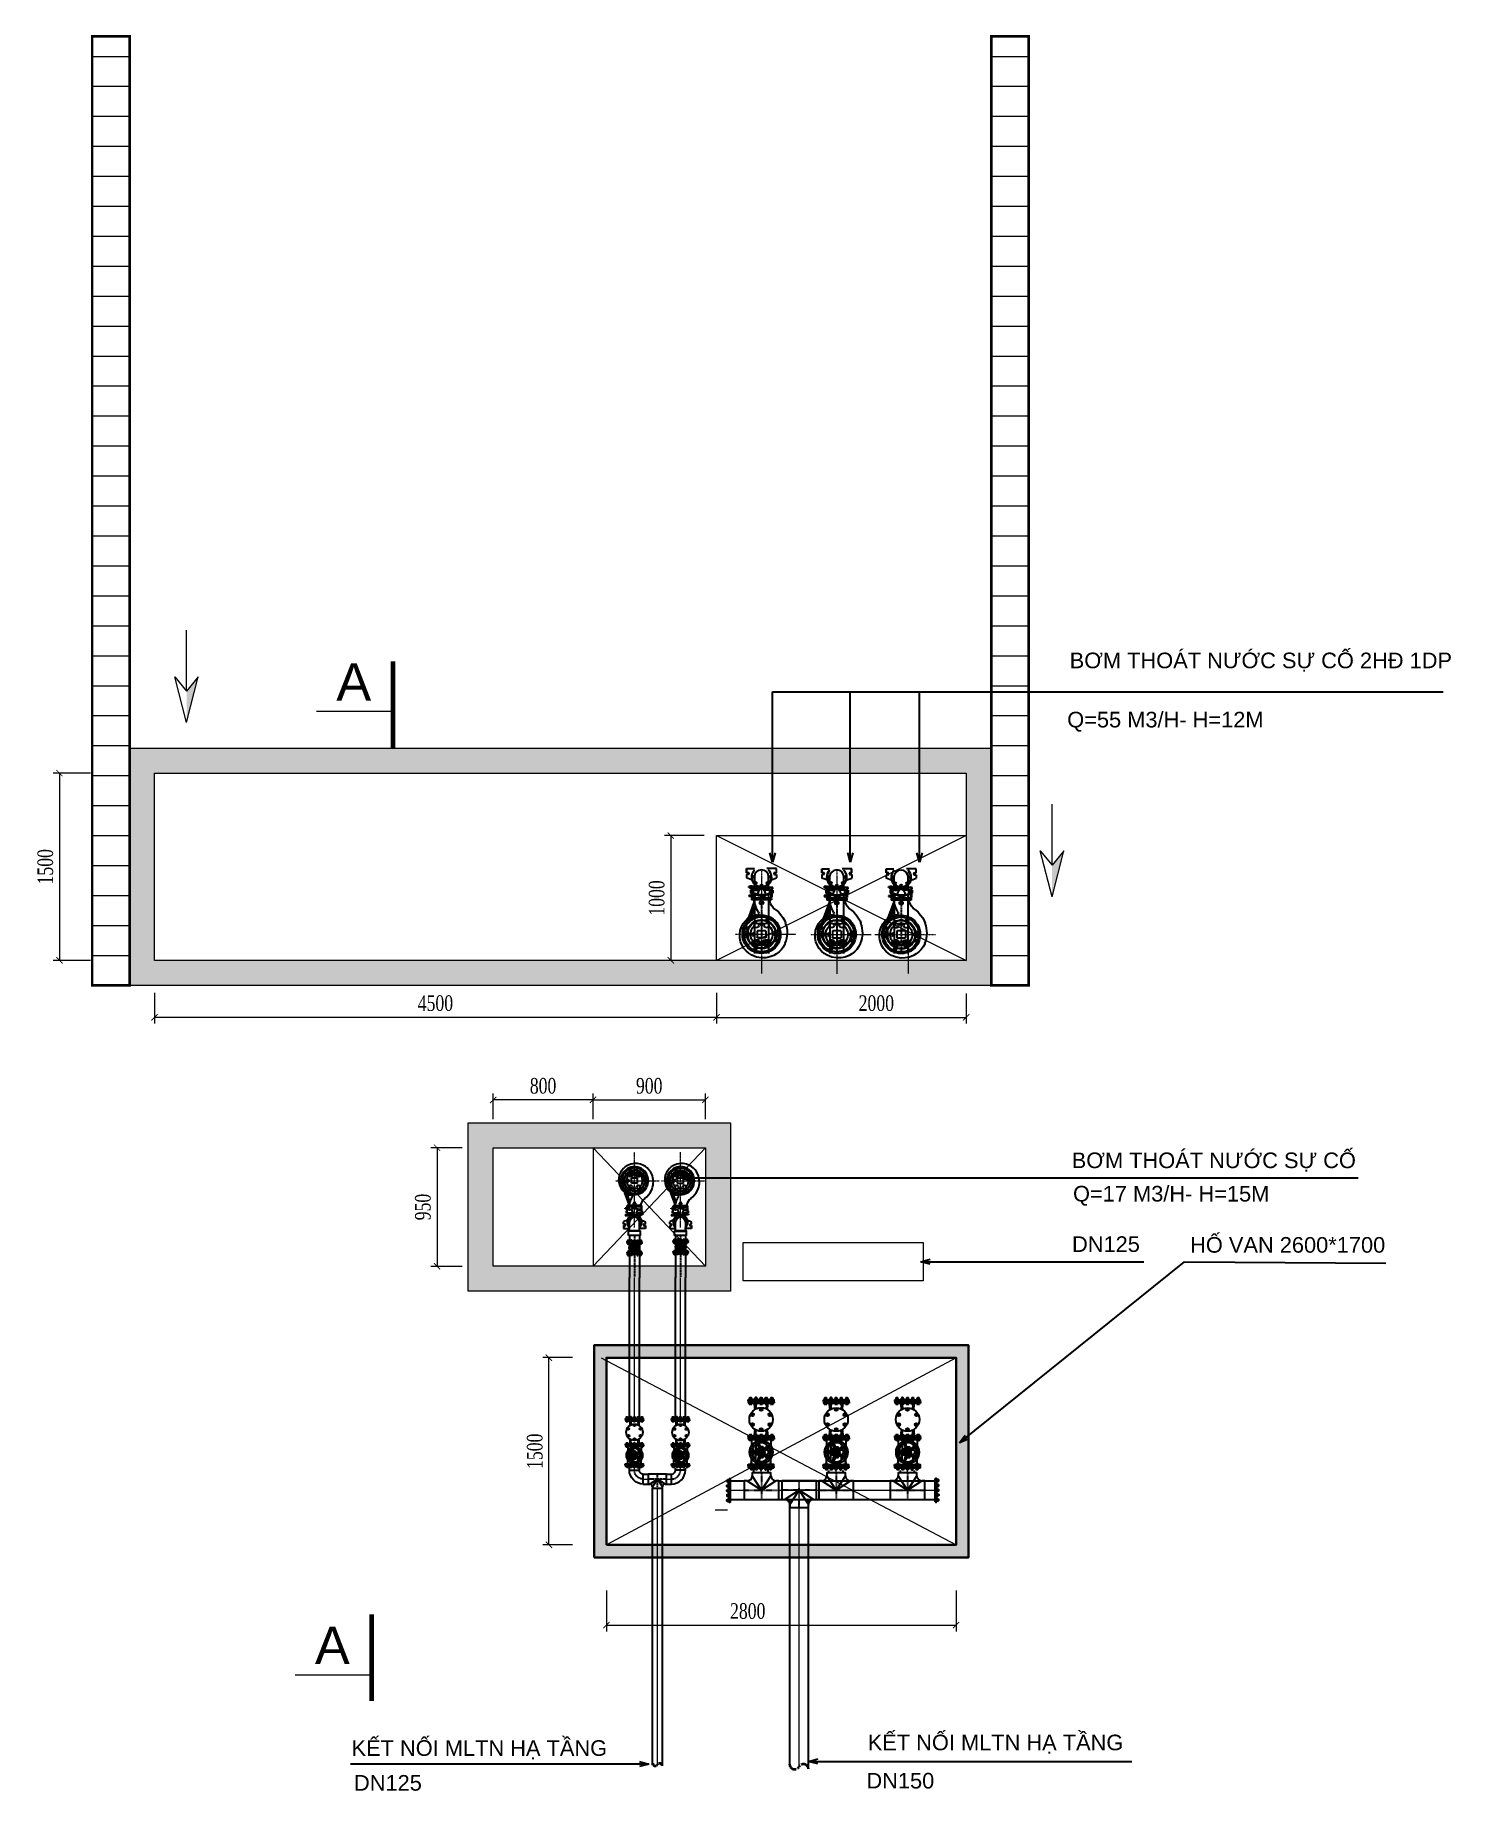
# Model space of a CAD drawing. Header units: millimetres. Extents: x -294625 to 2136527, y -251383 to 128331.
# Drawn here: x 1129285 to 1140623, y -219515 to -205454 of the extents above; entities that cross this region are included whole.
import ezdxf

# ---------------------------------------------------------------- set-up
doc = ezdxf.new("R2010")
doc.units = ezdxf.units.MM
for name, pattern in [('CENTER', [3, 1.5, -0.5, 0.5, -0.5]), ('COLD_WATER', [10.5, 6.5, -2, 0, -2]), ('CONTINOUS', [0]), ('DIVIDEX22', [1.25, 0.625, -0.25, 0, -0.125, 0, -0.25]), ('PHANTOM2', [1.25, 0.625, -0.125, 0.125, -0.125, 0.125, -0.125])]:
    doc.linetypes.add(name, pattern=pattern)
doc.layers.get('Defpoints').update_dxf_attribs({"lineweight": 0})
for name, color, linetype, lineweight in [('0-2', 253, 'Continuous', 18), ('0-4', 250, 'Continuous', 5), ('00-N-GHI CHU', 7, 'Continuous', 9), ('00-N-TEXT', 7, 'CONTINOUS', 9), ('01. CẤP NƯỚC LẠNH', 5, 'Continuous', 9), ('A-FLOR-PATT-1', 254, 'Continuous', 18), ('ICE-BP', 4, 'Continuous', 25), ('ICE-CENTER', 8, 'CENTER', 0), ('ICE-WALL', 3, 'Continuous', 25), ('N1.4-TP', 4, 'PHANTOM2', 35), ('N1.6-NM', 3, 'DIVIDEX22', 30), ('N2-PK-TB', 2, 'Continuous', 20), ('N2-TEXT01', 3, 'Continuous', 20), ('N3-NOTE', 11, 'Continuous', 13), ('N4-OTHER1', 143, 'CONTINOUS', 15)]:
    doc.layers.add(name, color=color, linetype=linetype, lineweight=lineweight)
for name, color, linetype in [('H-N-CWATR-50CW', 3, 'COLD_WATER'), ('H-N-FITTING-35', 2, 'Continuous'), ('ICE-CEN', 8, 'CENTER'), ('Wellding', 1, 'Continuous')]:
    doc.layers.add(name, color=color, linetype=linetype)
doc.styles.add('ARIAL-H', font='')
doc.styles.add('P-ARIAL', font='arial.ttf', dxfattribs={"height": 3})
doc.styles.add('P-VNTIMEH', font='vntimeh.shx', dxfattribs={"width": 0.75, "height": 300})
doc.styles.get('ARIAL-H').set_extended_font_data('.VnArialH')
doc.dimstyles.new('DimLine', dxfattribs={"dimtxt": 200, "dimasz": 50, "dimexe": 50, "dimexo": 0, "dimgap": 50, "dimtad": 1, "dimdec": 0, "dimzin": 9, "dimdsep": 46, "dimtxsty": 'P-VNTIMEH', "dimblk": 'ARCHTICK', "dimcen": 0, "dimdle": 1, "dimclrd": 256, "dimclre": 256, "dimclrt": 256, "dimadec": 0, "dimazin": 0, "dimtfac": 1, "dimtdec": 0, "dimtix": 1, "dimtmove": 1, "dimatfit": 3, "dimfxl": 500, "dimtfill": 1, "dimtolj": 1, "dimtzin": 0, "dimlwd": -1, "dimlwe": -1, "dimarcsym": 0})
doc.dimstyles.new('N-NOTE', dxfattribs={"dimtxt": 200, "dimasz": 30, "dimexe": 50, "dimexo": 50, "dimgap": 100, "dimtad": 1, "dimdec": 0, "dimdsep": 46, "dimtxsty": 'P-VNTIMEH', "dimblk": 'OPEN30', "dimcen": 0, "dimse1": 1, "dimse2": 1, "dimclrd": 256, "dimclre": 7, "dimclrt": 256, "dimadec": 0, "dimazin": 0, "dimtfac": 1, "dimtdec": 0, "dimtix": 1, "dimtmove": 2, "dimatfit": 3, "dimldrblk": 'OPEN30', "dimfxl": 1, "dimtolj": 1, "dimtzin": 0, "dimarcsym": 0})

msp = doc.modelspace()

# ---------------------------------------------------------------- texts
at = {"layer": '00-N-TEXT', "color": 2, "style": 'P-ARIAL'}
for s, p in [('BƠM THOÁT NƯỚC SỰ CỐ 2HĐ 1DP', (1137570.5, -210524)), ('Q=55 M3/H- H=12M', (1137550.7, -210998.1)), ('BƠM THOÁT NƯỚC SỰ CỐ', (1137586.7, -214527.4, 1)), ('Q=17 M3/H- H=15M', (1137597.1, -214794.7)), ('DN125', (1137589, -215198.6, -7.9)), ('HỐ VAN 2600*1700', (1138534.7, -215204.5)), ('KẾT NỐI MLTN HẠ TẦNG', (1135952.9, -219189.4)), ('KẾT NỐI MLTN HẠ TẦNG', (1131819, -219234.1)), ('DN125', (1131838.8, -219512.9, -35.7)), ('DN150', (1135942.5, -219495.5))]:
    msp.add_text(s, height=125, dxfattribs=at).set_placement(p)
at = {"layer": 'N2-TEXT01', "style": 'ARIAL-H'}
for p in [(1131697.2, -210783.7), (1131525.6, -218499.4)]:
    msp.add_text('a', height=300, dxfattribs=at).set_placement(p)

# ---------------------------------------------------------------- blocks, each defined once
blk = doc.blocks.new('B-V')
at = {"ltscale": 10}
for p, q in [((-70, 93), (-70, 48)), ((70, 93), (70, 48)), ((-70, -93), (-70, -48)), ((70, -93), (70, -48))]:
    blk.add_line(p, q, dxfattribs=at)
for p, q in [((-60, 34), (-51, 37)), ((-57, 33), (-26, 9)), ((-51, 46), (-51, 37)), ((-51, 37), (-22, 16)), ((-51, 37), (-22, 16)), ((-16, 22), (-49, 44)), ((-40, 57), (-40, 37)), ((-38, 18), (-38, 18)), ((-27, 3), (-24, 3)), ((-27, -3), (-27, 3)), ((-22, 16), (-24, 3)), ((-22, 25), (0, 26)), ((-22, 16), (-11, 22)), ((-17, 10), (0, 19)), ((-17, -10), (-17, 10)), ((-16, 37), (-16, 22)), ((4, 38), (-15, 38)), ((8, 26), (-4, 24)), ((14, 64), (0, 28)), ((0, 19), (17, 10)), ((19, 60), (8, 26)), ((19, 60), (8, 26)), ((8, 26), (17, 17)), ((14, 67), (19, 60)), ((16, 23), (26, 60)), ((38, 18), (16, 19)), ((17, 10), (17, -10)), ((28, 63), (19, 60)), ((27, 0), (21, 11)), ((27, 0), (21, -11)), ((66, 6), (26, 8)), ((63, 0), (27, 0)), ((63, 0), (27, 0)), ((40, 57), (39, 20)), ((68, 8), (63, 0)), ((68, -8), (63, 0)), ((-60, -34), (-51, -37)), ((-26, -9), (-57, -33)), ((-51, -37), (-22, -16)), ((-51, -37), (-22, -16)), ((-51, -46), (-51, -37)), ((-49, -44), (-16, -22)), ((-40, -57), (-40, -37)), ((-38, -18), (-38, -18)), ((-24, -3), (-27, -3)), ((-22, -16), (-24, -3)), ((-22, -16), (-11, -22)), ((-22, -25), (0, -26)), ((0, -19), (-17, -10)), ((-16, -22), (-16, -37)), ((-15, -38), (4, -38)), ((8, -26), (-4, -24)), ((17, -10), (0, -19)), ((0, -28), (14, -64)), ((8, -26), (17, -17)), ((19, -60), (8, -26)), ((19, -60), (8, -26)), ((14, -67), (19, -60)), ((38, -18), (16, -19)), ((26, -60), (16, -23)), ((38, -25), (17, -26)), ((28, -63), (19, -60)), ((26, -8), (66, -6)), ((40, -57), (39, -20))]:
    blk.add_line(p, q)
for radius in [84.6, 81.5, 21.7, 16.9, 9.06, 7.25]:
    blk.add_circle((0, 0), radius)
for centre, radius, start, end in [((0, 0), 69.5, 152.0933, 207.9067), ((-59, 31), 3.02, 51.2737, 152.0933), ((61, 1), 122, 164.8244, 180.6624), ((61, -1), 122, 179.3376, 195.1756), ((0, 0), 68.7, 137.6447, 150.3553), ((-48, 46), 3.02, 135.9067, 236.7263), ((0, 0), 69.5, 80.0933, 135.9067), ((-30, 4), 6.04, 352.1361, 51.2737), ((0, 0), 24.2, 172.1361, 187.8639), ((-15, 37), 0.663, 90, 180), ((-13, 27), 6.04, 236.7263, 295.8639), ((0, 0), 24.2, 100.1361, 115.8639), ((-5, 30), 6.04, 280.1361, 339.2737), ((0, 0), 68.7, 65.6447, 78.3553), ((22, 21), 6.04, 164.7263, 223.8639), ((0, 0), 24.2, 28.1361, 43.8639), ((27, 14), 6.04, 208.1361, 267.2737), ((29, 60), 3.02, 63.9067, 164.7263), ((0, 0), 69.5, 8.0933, 63.9067), ((-61, 1), 122, 2.4149, 20.8168), ((66, 9), 3.02, 267.2737, 8.0933), ((0, 0), 68.7, 353.6447, 6.3553), ((-59, -31), 3.02, 207.9067, 308.7263), ((0, 0), 68.7, 209.6447, 222.3553), ((-48, -46), 3.02, 123.2737, 224.0933), ((0, 0), 69.5, 224.0933, 279.9067), ((-30, -4), 6.04, 308.7263, 7.8639), ((-13, -27), 6.04, 64.1361, 123.2737), ((-15, -37), 0.663, 180, 270), ((0, 0), 24.2, 244.1361, 259.8639), ((-5, -30), 6.04, 20.7263, 79.8639), ((0, 0), 68.7, 281.6447, 294.3553), ((22, -21), 6.04, 136.1361, 195.2737), ((0, 0), 24.2, 316.1361, 331.8639), ((27, -14), 6.04, 92.7263, 151.8639), ((29, -60), 3.02, 195.2737, 296.0933), ((0, 0), 69.5, 296.0933, 351.9067), ((-61, -1), 122, 339.1832, 357.5851), ((66, -9), 3.02, 351.9067, 92.7263)]:
    blk.add_arc(centre, radius, start, end)
at = {"extrusion": (0, 0, -1)}
for centre, major_axis, start_param, end_param in [((-32, 0), (-13.8, 13.8), 4.413125, 6.582449), ((-42, 20), (-2.14, 2.14), 2.330584, 3.440857), ((-42, -20), (2.14, 2.14), -0.299264, 0.811008)]:
    blk.add_ellipse(centre, major_axis=major_axis, ratio=1, start_param=start_param, end_param=end_param, dxfattribs=at)
for centre, major_axis, start_param, end_param in [((42, 20), (2.14, 2.14), 2.330584, 3.440857), ((32, 0), (-13.8, 13.8), 4.296905, 5.011653), ((42, -20), (-2.14, 2.14), -0.299264, 0.811008), ((32, 0), (13.8, 13.8), 4.413125, 5.127873)]:
    blk.add_ellipse(centre, major_axis=major_axis, ratio=1, start_param=start_param, end_param=end_param)
blk = doc.blocks.new('NUT')
at = {"linetype": 'Continuous'}
for p, q in [((-15, 12), (-13, 13)), ((-15, 1), (-13, 0)), ((-8, 1), (-8, 12)), ((8, 1), (8, 12)), ((15, 12), (13, 13)), ((15, 1), (13, 0))]:
    blk.add_line(p, q, dxfattribs=at)
blk.add_lwpolyline([(-16, 16), (-16, 13), (16, 13), (16, 16)], close=True)
for points in [[(-15, 1), (-15, 12)], [(-13, 13), (13, 13)], [(-13, 0), (13, 0)], [(13, 0), (-13, 0)], [(15, 12), (15, 1)]]:
    blk.add_lwpolyline(points, dxfattribs=at)
for centre, radius, start, end in [((-11, 6), 6.9, 57.0867, 122.9133), ((-11, 7), 6.9, 237.0867, 302.9133), ((0, -13), 26, 73.2213, 106.7787), ((0, 26), 26, 253.2213, 286.7787), ((11, 6), 6.9, 57.0867, 122.9133), ((11, 7), 6.9, 237.0867, 302.9133)]:
    blk.add_arc(centre, radius, start, end, dxfattribs=at)
blk = doc.blocks.new('Tee - 100 x100 - 1')
at = {"color": 8, "linetype": 'CENTER'}
for p, q in [((0, 105), (0, -57)), ((-105, 0), (105, 0))]:
    blk.add_line(p, q, dxfattribs=at)
for points in [[(-87, 57), (-105, 57), (-105, -57), (105, -57), (105, 57), (87, 57)], [(57, 87), (57, 105), (-57, 105), (-57, 87)]]:
    blk.add_lwpolyline(points)
at = {"color": 8}
for points in [[(-87, 57), (0, 0)], [(0, 0), (-57, 87)], [(57, 87), (0, 0)], [(0, 0), (87, 57)]]:
    blk.add_lwpolyline(points, dxfattribs=at)
for points in [[(-87, 57), (-83, 57), (-79, 58), (-72, 61), (-69, 63), (-63, 68), (-61, 72), (-59, 77), (-58, 79), (-57, 83), (-57, 85), (-57, 87)], [(57, 87), (57, 83), (58, 79), (61, 72), (63, 69), (68, 63), (72, 61), (77, 59), (79, 58), (83, 57), (85, 57), (87, 57)]]:
    blk.add_open_spline(points, degree=3, knots=[0.1639, 0.1639, 0.1639, 0.1639, 11.719334, 11.719334, 23.438668, 23.438668, 35.158003, 35.158003, 41.365518, 41.365518, 47.409143, 47.409143, 47.409143, 47.409143])
blk = doc.blocks.new('_ArchTick')
at = {"color": 0, "linetype": 'ByBlock', "const_width": 0.15}
blk.add_lwpolyline([(-0.5, -0.5), (0.5, 0.5)], dxfattribs=at)
blk = doc.blocks.new('*D133')
at = {"layer": 'Defpoints', "color": 0, "transparency": 16777216}
for p in [(1133861, -217909), (1136660, -217909), (1136660, -218187)]:
    blk.add_point(p, dxfattribs=at)
at = {"layer": 'N3-NOTE', "transparency": 16777216}
for p, q in [((1133861, -217909), (1133861, -218237)), ((1136660, -217909), (1136660, -218237)), ((1133860, -218187), (1136661, -218187))]:
    blk.add_line(p, q, dxfattribs=at)
at = {"layer": 'N3-NOTE', "transparency": 16777216, "xscale": 50, "yscale": 50, "zscale": 50, "rotation": 180}
blk.add_blockref('_ArchTick', (1133861, -218187), dxfattribs=at)
at = {"layer": 'N3-NOTE', "transparency": 16777216, "xscale": 50, "yscale": 50, "zscale": 50}
blk.add_blockref('_ArchTick', (1136660, -218187), dxfattribs=at)
at = {"layer": 'N3-NOTE', "transparency": 16777216, "insert": (1134992, -218075), "char_height": 125, "attachment_point": 5, "style": 'P-VNTIMEH', "bg_fill": 3, "box_fill_scale": 1.1, "bg_fill_color": 256, "bg_fill_true_color": 13158600, "bg_fill_transparency": 0}
blk.add_mtext('\\A1;2800', dxfattribs=at)
blk = doc.blocks.new('*D131')
at = {"layer": 'Defpoints', "color": 0, "transparency": 16777216}
for p in [(1133400, -216045), (1133589, -216045), (1133589, -217545)]:
    blk.add_point(p, dxfattribs=at)
at = {"layer": 'N3-NOTE', "transparency": 16777216}
for p, q in [((1133589, -216045), (1133350, -216045)), ((1133400, -217546), (1133400, -216044)), ((1133589, -217545), (1133350, -217545))]:
    blk.add_line(p, q, dxfattribs=at)
at = {"layer": 'N3-NOTE', "transparency": 16777216, "xscale": 50, "yscale": 50, "zscale": 50}
for p, rotation in [((1133400, -216045), 90), ((1133400, -217545), 270)]:
    blk.add_blockref('_ArchTick', p, dxfattribs=dict(at, rotation=rotation))
at = {"layer": 'N3-NOTE', "transparency": 16777216, "insert": (1133287, -216795), "char_height": 125, "attachment_point": 5, "rotation": 90, "style": 'P-VNTIMEH', "bg_fill": 3, "box_fill_scale": 1.1, "bg_fill_color": 256, "bg_fill_true_color": 13158600, "bg_fill_transparency": 0}
blk.add_mtext('\\A1;1500', dxfattribs=at)
blk = doc.blocks.new('N-MCONG1')
at = {"ltscale": 500}
for centre, start, end in [((-87, -137), 267.4903, 60.0076), ((75, 144), 95.3589, 240.0076)]:
    blk.add_arc(centre, 163, start, end, dxfattribs=at)
blk = doc.blocks.new('_Open30')
at = {"color": 0, "linetype": 'ByBlock', "lineweight": -2}
for p, q in [((-1, 0.27), (0, 0)), ((0, 0), (-1, -0.27)), ((0, 0), (-1, 0))]:
    blk.add_line(p, q, dxfattribs=at)
blk = doc.blocks.new('cut')
for p, q in [((1044113, -17398), (1043999, -17398)), ((1043954, -17557), (1043954, -17443))]:
    blk.add_line(p, q)
at = {"color": 8, "linetype": 'CENTER'}
blk.add_arc((1043954, -17398), 102, 270, 0, dxfattribs=at)
for radius in [159, 45]:
    blk.add_arc((1043954, -17398), radius, 270, 0)
blk = doc.blocks.new('Sump Pump - Valve Set')
at = {"layer": '0-2'}
for p, q in [((54129, 71896, 17), (54129, 71961, 1)), ((54245, 71780, -18), (54308, 71780, -1)), ((54548, 71780, -1), (54611, 71780, 17)), ((54728, 71896, 17), (54728, 71922, 0)), ((54428, 71560, 16), (54428, 71660, -1))]:
    blk.add_line(p, q, dxfattribs=at)
at = {"layer": 'H-N-FITTING-35', "ltscale": 1000}
for p, q in [((54045, 72538, 2), (54020, 72538, 2)), ((54022, 72530, 2), (54023, 72529, 2)), ((54043, 72529, 2), (54023, 72529, 2)), ((54023, 72529, 2), (54043, 72529, 2)), ((54027, 72530, 2), (54027, 72538, 2)), ((54039, 72530, 2), (54039, 72538, 2)), ((54040, 72572, 2), (54040, 72570, 2)), ((54040, 72436, 1), (54047, 72442, 1)), ((54042, 72426, 1), (54040, 72436, 1)), ((54052, 72423, 1), (54042, 72426, 1)), ((54044, 72530, 2), (54043, 72529, 2)), ((54047, 72442, 1), (54056, 72440, 1)), ((54059, 72430, 1), (54052, 72423, 1)), ((54056, 72440, 1), (54059, 72430, 1)), ((54068, 72538, 1), (54073, 72490, 1)), ((54073, 72490, 1), (54068, 72538, 1)), ((54070, 72538, 2), (54096, 72538, 2)), ((54070, 72538, 1), (54074, 72490, 1)), ((54073, 72480, 1), (54071, 72480, 1)), ((54071, 72480, 1), (54072, 72480, 1)), ((54072, 72530, 2), (54073, 72529, 2)), ((54073, 72529, 2), (54093, 72529, 2)), ((54093, 72529, 2), (54073, 72529, 2)), ((54094, 72490, 1), (54073, 72490, 1)), ((54073, 72490, 1), (54074, 72490, 1)), ((54077, 72530, 2), (54077, 72538, 2)), ((54085, 72490, 1), (54094, 72490, 1)), ((54089, 72530, 2), (54089, 72538, 2)), ((54094, 72530, 2), (54093, 72529, 2)), ((54142, 72538, 2), (54117, 72538, 2)), ((54118, 72530, 2), (54120, 72529, 2)), ((54140, 72529, 2), (54120, 72529, 2)), ((54120, 72529, 2), (54140, 72529, 2)), ((54120, 72483, 5), (54127, 72490, 5)), ((54123, 72474, 5), (54120, 72483, 5)), ((54132, 72471, 5), (54123, 72474, 5)), ((54124, 72530, 2), (54124, 72538, 2)), ((54127, 72490, 5), (54137, 72487, 5)), ((54130, 72526, 2), (54129, 72588, 2)), ((54139, 72478, 5), (54132, 72471, 5)), ((54135, 72530, 2), (54135, 72538, 2)), ((54137, 72487, 5), (54139, 72478, 5)), ((54141, 72530, 2), (54140, 72529, 2)), ((54189, 72538, 2), (54164, 72538, 2)), ((54175, 72490, 1), (54165, 72490, 1)), ((54166, 72530, 2), (54167, 72529, 2)), ((54187, 72529, 2), (54167, 72529, 2)), ((54167, 72529, 2), (54187, 72529, 2)), ((54171, 72530, 2), (54171, 72538, 2)), ((54183, 72530, 2), (54183, 72538, 2)), ((54190, 72538, 1), (54185, 72490, 1)), ((54186, 72490, 1), (54185, 72490, 1)), ((54186, 72490, 1), (54191, 72538, 1)), ((54188, 72530, 2), (54187, 72529, 2)), ((54188, 72480, 1), (54187, 72480, 1)), ((54200, 72436, 1), (54207, 72442, 1)), ((54203, 72426, 1), (54200, 72436, 1)), ((54212, 72423, 1), (54203, 72426, 1)), ((54207, 72442, 1), (54217, 72440, 1)), ((54219, 72430, 1), (54212, 72423, 1)), ((54239, 72538, 2), (54214, 72538, 2)), ((54215, 72530, 2), (54217, 72529, 2)), ((54237, 72529, 2), (54217, 72529, 2)), ((54217, 72529, 2), (54237, 72529, 2)), ((54217, 72440, 1), (54219, 72430, 1)), ((54221, 72530, 2), (54221, 72538, 2)), ((54233, 72530, 2), (54233, 72538, 2)), ((54238, 72530, 2), (54237, 72529, 2)), ((54644, 72537, 1), (54619, 72537, 1)), ((54620, 72529, 1), (54621, 72529, 1)), ((54642, 72529, 1), (54621, 72529, 1)), ((54621, 72529, 1), (54642, 72529, 1)), ((54626, 72529, 1), (54626, 72537, 1)), ((54637, 72529, 1), (54637, 72537, 1)), ((54639, 72571, 1), (54639, 72569, 1)), ((54639, 72435, 0), (54646, 72442, 0)), ((54641, 72425, 0), (54639, 72435, 0)), ((54650, 72423, 0), (54641, 72425, 0)), ((54643, 72529, 1), (54642, 72529, 1)), ((54646, 72442, 0), (54655, 72439, 0)), ((54657, 72430, 0), (54650, 72423, 0)), ((54655, 72439, 0), (54657, 72430, 0)), ((54667, 72537, 0), (54672, 72489, 0)), ((54672, 72489, 0), (54667, 72537, 0)), ((54668, 72537, 0), (54673, 72490, 0)), ((54669, 72537, 1), (54694, 72537, 1)), ((54670, 72529, 1), (54672, 72529, 1)), ((54672, 72480, 0), (54670, 72480, 0)), ((54670, 72480, 0), (54671, 72479, 0)), ((54672, 72529, 1), (54692, 72529, 1)), ((54692, 72529, 1), (54672, 72529, 1)), ((54672, 72489, 0), (54673, 72490, 0)), ((54692, 72489, 0), (54672, 72489, 0)), ((54676, 72529, 1), (54676, 72537, 1)), ((54683, 72489, 0), (54692, 72489, 0)), ((54687, 72529, 1), (54687, 72537, 1)), ((54693, 72529, 1), (54692, 72529, 1)), ((54741, 72537, 1), (54716, 72537, 1)), ((54717, 72529, 1), (54718, 72529, 1)), ((54738, 72529, 1), (54718, 72529, 1)), ((54718, 72529, 1), (54738, 72529, 1)), ((54719, 72482, 3), (54726, 72489, 3)), ((54721, 72473, 3), (54719, 72482, 3)), ((54731, 72470, 3), (54721, 72473, 3)), ((54723, 72529, 1), (54723, 72537, 1)), ((54726, 72489, 3), (54735, 72487, 3)), ((54728, 72525, 1), (54728, 72588, 1)), ((54738, 72477, 3), (54731, 72470, 3)), ((54734, 72529, 1), (54734, 72537, 1)), ((54735, 72487, 3), (54738, 72477, 3)), ((54740, 72529, 1), (54738, 72529, 1)), ((54788, 72537, 1), (54763, 72537, 1)), ((54764, 72529, 1), (54765, 72529, 1)), ((54773, 72489, 0), (54764, 72489, 0)), ((54786, 72529, 1), (54765, 72529, 1)), ((54765, 72529, 1), (54786, 72529, 1)), ((54770, 72529, 1), (54770, 72537, 1)), ((54781, 72529, 1), (54781, 72537, 1)), ((54788, 72537, 0), (54784, 72490, 0)), ((54785, 72489, 0), (54784, 72490, 0)), ((54785, 72489, 0), (54789, 72537, 0)), ((54787, 72529, 1), (54786, 72529, 1)), ((54787, 72480, 0), (54786, 72479, 0)), ((54799, 72435, 0), (54806, 72442, 0)), ((54801, 72425, 0), (54799, 72435, 0)), ((54811, 72423, 0), (54801, 72425, 0)), ((54806, 72442, 0), (54816, 72439, 0)), ((54818, 72430, 0), (54811, 72423, 0)), ((54838, 72537, 1), (54813, 72537, 1)), ((54814, 72529, 1), (54815, 72529, 1)), ((54836, 72529, 1), (54815, 72529, 1)), ((54815, 72529, 1), (54836, 72529, 1)), ((54816, 72439, 0), (54818, 72430, 0)), ((54820, 72529, 1), (54820, 72537, 1)), ((54831, 72529, 1), (54831, 72537, 1)), ((54837, 72529, 1), (54836, 72529, 1)), ((54045, 72240, 2), (54020, 72240, 2)), ((54045, 72207, 2), (54020, 72208, 2)), ((54021, 72248, 2), (54023, 72248, 2)), ((54021, 72200, 2), (54023, 72199, 2)), ((54043, 72248, 2), (54023, 72248, 2)), ((54023, 72248, 2), (54043, 72248, 2)), ((54043, 72199, 2), (54023, 72199, 2)), ((54023, 72199, 2), (54043, 72199, 2)), ((54027, 72248, 2), (54027, 72240, 2)), ((54027, 72200, 2), (54027, 72208, 2)), ((54038, 72248, 2), (54038, 72240, 2)), ((54038, 72200, 2), (54038, 72207, 2)), ((54041, 72345, 1), (54048, 72352, 1)), ((54044, 72336, 1), (54041, 72345, 1)), ((54044, 72248, 2), (54043, 72248, 2)), ((54044, 72200, 2), (54043, 72199, 2)), ((54053, 72333, 1), (54044, 72336, 1)), ((54048, 72352, 1), (54058, 72349, 1)), ((54060, 72340, 1), (54053, 72333, 1)), ((54058, 72349, 1), (54060, 72340, 1)), ((54068, 72240, 1), (54073, 72288, 1)), ((54073, 72288, 1), (54068, 72240, 1)), ((54191, 72240, 1), (54068, 72240, 1)), ((54191, 72208, 1), (54068, 72208, 1)), ((54070, 72240, 1), (54074, 72287, 1)), ((54070, 72240, 2), (54095, 72240, 2)), ((54070, 72207, 2), (54095, 72208, 2)), ((54071, 72248, 2), (54073, 72248, 2)), ((54071, 72200, 2), (54073, 72199, 2)), ((54094, 72288, 1), (54073, 72288, 1)), ((54073, 72248, 2), (54093, 72248, 2)), ((54093, 72248, 2), (54073, 72248, 2)), ((54073, 72199, 2), (54093, 72199, 2)), ((54093, 72199, 2), (54073, 72199, 2)), ((54077, 72248, 2), (54077, 72240, 2)), ((54077, 72200, 2), (54077, 72207, 2)), ((54088, 72248, 2), (54088, 72240, 2)), ((54088, 72200, 2), (54088, 72208, 2)), ((54094, 72248, 2), (54093, 72248, 2)), ((54094, 72200, 2), (54093, 72199, 2)), ((54142, 72240, 2), (54117, 72240, 2)), ((54142, 72207, 2), (54117, 72208, 2)), ((54118, 72248, 2), (54119, 72248, 2)), ((54118, 72200, 2), (54119, 72199, 2)), ((54140, 72248, 2), (54119, 72248, 2)), ((54119, 72248, 2), (54140, 72248, 2)), ((54140, 72199, 2), (54119, 72199, 2)), ((54119, 72199, 2), (54140, 72199, 2)), ((54120, 72300, 1), (54127, 72307, 1)), ((54123, 72290, 1), (54120, 72300, 1)), ((54132, 72288, 1), (54123, 72290, 1)), ((54124, 72248, 2), (54124, 72240, 2)), ((54124, 72200, 2), (54124, 72208, 2)), ((54127, 72307, 1), (54137, 72304, 1)), ((54129, 72219, 1), (54130, 72169, 1)), ((54139, 72295, 1), (54132, 72288, 1)), ((54135, 72248, 2), (54135, 72240, 2)), ((54135, 72200, 2), (54135, 72207, 2)), ((54137, 72304, 1), (54139, 72295, 1)), ((54141, 72248, 2), (54140, 72248, 2)), ((54141, 72200, 2), (54140, 72199, 2)), ((54189, 72240, 2), (54164, 72240, 2)), ((54189, 72207, 2), (54164, 72208, 2)), ((54186, 72288, 1), (54165, 72288, 1)), ((54165, 72248, 2), (54167, 72248, 2)), ((54165, 72200, 2), (54167, 72199, 2)), ((54187, 72248, 2), (54167, 72248, 2)), ((54167, 72248, 2), (54187, 72248, 2)), ((54187, 72199, 2), (54167, 72199, 2)), ((54167, 72199, 2), (54187, 72199, 2)), ((54171, 72248, 2), (54171, 72240, 2)), ((54171, 72200, 2), (54171, 72208, 2)), ((54182, 72248, 2), (54182, 72240, 2)), ((54182, 72200, 2), (54182, 72207, 2)), ((54190, 72240, 1), (54185, 72287, 1)), ((54186, 72288, 1), (54191, 72240, 1)), ((54188, 72248, 2), (54187, 72248, 2)), ((54188, 72200, 2), (54187, 72199, 2)), ((54197, 72305, 9), (54197, 72306, 9)), ((54199, 72345, 1), (54206, 72352, 1)), ((54202, 72336, 1), (54199, 72345, 1)), ((54211, 72333, 1), (54202, 72336, 1)), ((54206, 72352, 1), (54216, 72349, 1)), ((54218, 72340, 1), (54211, 72333, 1)), ((54239, 72240, 2), (54214, 72240, 2)), ((54239, 72207, 2), (54214, 72208, 2)), ((54215, 72248, 2), (54217, 72248, 2)), ((54215, 72200, 2), (54217, 72199, 2)), ((54216, 72349, 1), (54218, 72340, 1)), ((54237, 72248, 2), (54217, 72248, 2)), ((54217, 72248, 2), (54237, 72248, 2)), ((54237, 72199, 2), (54217, 72199, 2)), ((54217, 72199, 2), (54237, 72199, 2)), ((54221, 72248, 2), (54221, 72240, 2)), ((54221, 72200, 2), (54221, 72208, 2)), ((54232, 72248, 2), (54232, 72240, 2)), ((54232, 72200, 2), (54232, 72207, 2)), ((54238, 72248, 2), (54237, 72248, 2)), ((54238, 72200, 2), (54237, 72199, 2)), ((54644, 72239, 1), (54619, 72239, 1)), ((54644, 72207, 1), (54619, 72207, 1)), ((54620, 72247, 1), (54621, 72248, 1)), ((54620, 72199, 1), (54621, 72199, 1)), ((54641, 72248, 1), (54621, 72248, 1)), ((54621, 72248, 1), (54641, 72248, 1)), ((54641, 72198, 1), (54621, 72199, 1)), ((54621, 72199, 1), (54641, 72198, 1)), ((54626, 72247, 1), (54626, 72239, 1)), ((54626, 72199, 1), (54626, 72207, 1)), ((54637, 72247, 1), (54637, 72239, 1)), ((54637, 72199, 1), (54637, 72207, 1)), ((54640, 72345, 0), (54647, 72351, 0)), ((54642, 72335, 0), (54640, 72345, 0)), ((54643, 72247, 1), (54641, 72248, 1)), ((54643, 72199, 1), (54641, 72198, 1)), ((54652, 72332, 0), (54642, 72335, 0)), ((54647, 72351, 0), (54656, 72349, 0)), ((54659, 72339, 0), (54652, 72332, 0)), ((54656, 72349, 0), (54659, 72339, 0)), ((54667, 72239, 0), (54672, 72287, 0)), ((54672, 72287, 0), (54667, 72239, 0)), ((54789, 72239, 0), (54667, 72239, 0)), ((54789, 72207, 0), (54667, 72207, 0)), ((54668, 72239, 0), (54673, 72287, 0)), ((54669, 72239, 1), (54694, 72239, 1)), ((54669, 72207, 1), (54694, 72207, 1)), ((54670, 72247, 1), (54671, 72248, 1)), ((54670, 72199, 1), (54671, 72198, 1)), ((54671, 72248, 1), (54691, 72248, 1)), ((54691, 72248, 1), (54671, 72248, 1)), ((54671, 72198, 1), (54691, 72199, 1)), ((54691, 72199, 1), (54671, 72198, 1)), ((54692, 72287, 0), (54672, 72287, 0)), ((54676, 72247, 1), (54676, 72239, 1)), ((54676, 72199, 1), (54676, 72207, 1)), ((54687, 72247, 1), (54687, 72239, 1)), ((54687, 72199, 1), (54687, 72207, 1)), ((54693, 72247, 1), (54691, 72248, 1)), ((54693, 72199, 1), (54691, 72199, 1)), ((54741, 72239, 1), (54716, 72239, 1)), ((54741, 72207, 1), (54716, 72207, 1)), ((54717, 72247, 1), (54718, 72248, 1)), ((54717, 72199, 1), (54718, 72199, 1)), ((54738, 72248, 1), (54718, 72248, 1)), ((54718, 72248, 1), (54738, 72248, 1)), ((54738, 72198, 1), (54718, 72199, 1)), ((54718, 72199, 1), (54738, 72198, 1)), ((54719, 72299, 0), (54726, 72306, 0)), ((54721, 72290, 0), (54719, 72299, 0)), ((54731, 72287, 0), (54721, 72290, 0)), ((54722, 72247, 1), (54723, 72239, 1)), ((54722, 72199, 1), (54723, 72207, 1)), ((54726, 72306, 0), (54735, 72304, 0)), ((54728, 72218, 0), (54728, 72168, 0)), ((54738, 72294, 0), (54731, 72287, 0)), ((54734, 72247, 1), (54734, 72239, 1)), ((54734, 72199, 1), (54734, 72207, 1)), ((54735, 72304, 0), (54738, 72294, 0)), ((54740, 72247, 1), (54738, 72248, 1)), ((54740, 72199, 1), (54738, 72198, 1)), ((54788, 72239, 1), (54763, 72239, 1)), ((54788, 72207, 1), (54763, 72207, 1)), ((54785, 72287, 0), (54764, 72287, 0)), ((54764, 72247, 1), (54765, 72248, 1)), ((54764, 72199, 1), (54765, 72199, 1)), ((54785, 72248, 1), (54765, 72248, 1)), ((54765, 72248, 1), (54785, 72248, 1)), ((54785, 72198, 1), (54765, 72199, 1)), ((54765, 72199, 1), (54785, 72198, 1)), ((54770, 72247, 1), (54770, 72239, 1)), ((54770, 72199, 1), (54770, 72207, 1)), ((54781, 72247, 1), (54781, 72239, 1)), ((54781, 72199, 1), (54781, 72207, 1)), ((54788, 72239, 0), (54784, 72287, 0)), ((54785, 72287, 0), (54789, 72239, 0)), ((54787, 72247, 1), (54785, 72248, 1)), ((54787, 72199, 1), (54785, 72198, 1)), ((54796, 72305, 7), (54796, 72305, 7)), ((54798, 72345, 0), (54805, 72351, 0)), ((54800, 72335, 0), (54798, 72345, 0)), ((54810, 72332, 0), (54800, 72335, 0)), ((54805, 72351, 0), (54814, 72349, 0)), ((54817, 72339, 0), (54810, 72332, 0)), ((54838, 72239, 1), (54813, 72239, 1)), ((54838, 72207, 1), (54813, 72207, 1)), ((54814, 72349, 0), (54817, 72339, 0)), ((54814, 72247, 1), (54815, 72248, 1)), ((54814, 72199, 1), (54815, 72199, 1)), ((54835, 72248, 1), (54815, 72248, 1)), ((54815, 72248, 1), (54835, 72248, 1)), ((54835, 72198, 1), (54815, 72199, 1)), ((54815, 72199, 1), (54835, 72198, 1)), ((54820, 72247, 1), (54820, 72239, 1)), ((54820, 72199, 1), (54820, 72207, 1)), ((54831, 72247, 1), (54831, 72239, 1)), ((54831, 72199, 1), (54831, 72207, 1)), ((54837, 72247, 1), (54835, 72248, 1)), ((54837, 72199, 1), (54835, 72198, 1)), ((54030, 71980, -2), (54053, 71980, -2)), ((54031, 71987, -2), (54032, 71988, -2)), ((54032, 71988, -2), (54050, 71988, -2)), ((54050, 71988, -2), (54032, 71988, -2)), ((54036, 71987, -2), (54036, 71980, -2)), ((54046, 71987, -2), (54046, 71980, -2)), ((54051, 71987, -2), (54050, 71988, -2)), ((54128, 71953, -2), (54128, 71935, -2)), ((54204, 71980, -2), (54226, 71980, -2)), ((54205, 71987, -2), (54206, 71988, -2)), ((54206, 71988, -2), (54224, 71988, -2)), ((54224, 71988, -2), (54206, 71988, -2)), ((54210, 71987, -2), (54210, 71980, -2)), ((54220, 71987, -2), (54220, 71980, -2)), ((54225, 71987, -2), (54224, 71988, -2)), ((54629, 71980, -3), (54651, 71979, -3)), ((54630, 71986, -3), (54631, 71987, -3)), ((54631, 71987, -3), (54649, 71987, -3)), ((54649, 71987, -3), (54631, 71987, -3)), ((54635, 71986, -3), (54635, 71980, -3)), ((54645, 71986, -3), (54645, 71979, -3)), ((54650, 71986, -3), (54649, 71987, -3)), ((54727, 71952, -3), (54727, 71934, -3)), ((54802, 71980, -3), (54825, 71979, -3)), ((54804, 71986, -3), (54805, 71987, -3)), ((54805, 71987, -3), (54823, 71987, -3)), ((54823, 71987, -3), (54805, 71987, -3)), ((54809, 71986, -3), (54809, 71979, -3)), ((54819, 71986, -3), (54819, 71979, -3)), ((54824, 71986, -3), (54823, 71987, -3)), ((54031, 71942, 2), (54054, 71942, 2)), ((54205, 71942, 2), (54228, 71942, 2)), ((54630, 71942, 0), (54653, 71942, 0)), ((54804, 71942, 0), (54826, 71942, 0))]:
    blk.add_line(p, q, dxfattribs=at)
for points, elevation in [([(54012, 72556), (54012, 72568)], 2), ([(54012, 72556), (54012, 72568)], 2), ([(54012, 72556), (54012, 72568)], 2), ([(54012, 72568), (54012, 72568)], 2), ([(54012, 72568), (54014, 72568)], 2), ([(54012, 72556), (54012, 72557)], 2), ([(54014, 72556), (54012, 72556)], 2), ([(54012, 72556), (54012, 72556)], 2), ([(54012, 72551), (54013, 72540)], 2), ([(54012, 72551), (54013, 72540)], 2), ([(54012, 72551), (54013, 72540)], 2), ([(54014, 72551), (54012, 72551)], 2), ([(54012, 72551), (54012, 72551)], 2), ([(54012, 72551), (54012, 72550)], 2), ([(54013, 72540), (54013, 72540)], 2), ([(54013, 72540), (54014, 72540)], 2), ([(54014, 72569), (54014, 72570)], 2), ([(54014, 72570), (54014, 72570)], 2), ([(54014, 72570), (54054, 72570)], 2), ([(54014, 72570), (54244, 72570)], 2), ([(54014, 72568), (54014, 72569)], 2), ([(54014, 72569), (54014, 72569)], 2), ([(54014, 72569), (54014, 72569)], 2), ([(54014, 72569), (54014, 72569)], 2), ([(54014, 72569), (54014, 72569)], 2), ([(54014, 72555), (54014, 72556)], 2), ([(54014, 72556), (54014, 72556)], 2), ([(54014, 72554), (54014, 72555)], 2), ([(54014, 72555), (54014, 72555)], 2), ([(54014, 72555), (54014, 72555)], 2), ([(54014, 72554), (54014, 72554)], 2), ([(54014, 72554), (54014, 72554)], 2), ([(54014, 72554), (54244, 72554)], 2), ([(54014, 72554), (54244, 72554)], 2), ([(54014, 72554), (54244, 72554)], 2), ([(54014, 72554), (54014, 72554)], 2), ([(54014, 72554), (54014, 72554)], 2), ([(54014, 72554), (54014, 72552)], 2), ([(54014, 72554), (54244, 72554)], 2), ([(54014, 72554), (54244, 72554)], 2), ([(54014, 72554), (54244, 72554)], 2), ([(54014, 72552), (54014, 72552)], 2), ([(54014, 72552), (54014, 72552)], 2), ([(54014, 72552), (54014, 72551)], 2), ([(54014, 72551), (54014, 72551)], 2), ([(54014, 72540), (54014, 72539)], 2), ([(54014, 72539), (54014, 72539)], 2), ([(54014, 72539), (54014, 72539)], 2), ([(54014, 72539), (54014, 72539)], 2), ([(54014, 72539), (54015, 72539)], 2), ([(54015, 72539), (54015, 72538)], 2), ([(54015, 72538), (54015, 72538)], 2), ([(54015, 72538), (54054, 72538)], 2), ([(54015, 72538), (54054, 72538)], 2), ([(54015, 72538), (54207, 72538)], 2), ([(54021, 72538), (54044, 72538)], 2), ([(54021, 72530), (54021, 72538)], 2), ([(54026, 72588), (54039, 72588)], 2), ([(54027, 72588), (54027, 72582)], 2), ([(54038, 72588), (54038, 72582)], 2), ([(54044, 72538), (54044, 72530)], 2), ([(54094, 72538), (54071, 72538)], 2), ([(54071, 72538), (54071, 72530)], 2), ([(54088, 72588), (54076, 72588)], 2), ([(54077, 72588), (54077, 72582)], 2), ([(54088, 72588), (54088, 72582)], 2), ([(54094, 72530), (54094, 72538)], 2), ([(54118, 72538), (54141, 72538)], 2), ([(54118, 72530), (54118, 72538)], 2), ([(54123, 72588), (54136, 72588)], 2), ([(54124, 72588), (54124, 72582)], 2), ([(54135, 72588), (54135, 72582)], 2), ([(54141, 72538), (54141, 72530)], 2), ([(54165, 72538), (54188, 72538)], 2), ([(54165, 72530), (54165, 72538)], 2), ([(54170, 72588), (54183, 72588)], 2), ([(54171, 72588), (54171, 72582)], 2), ([(54182, 72588), (54182, 72582)], 2), ([(54188, 72538), (54188, 72530)], 2), ([(54245, 72538), (54207, 72538)], 2), ([(54245, 72538), (54207, 72538)], 2), ([(54245, 72538), (54207, 72538)], 2), ([(54215, 72538), (54238, 72538)], 2), ([(54215, 72530), (54215, 72538)], 2), ([(54220, 72588), (54233, 72588)], 2), ([(54221, 72588), (54221, 72582)], 2), ([(54232, 72588), (54232, 72582)], 2), ([(54238, 72538), (54238, 72530)], 2), ([(54244, 72570), (54244, 72570)], 2), ([(54244, 72570), (54244, 72570)], 2), ([(54244, 72570), (54244, 72569)], 2), ([(54244, 72569), (54246, 72569)], 2), ([(54246, 72555), (54244, 72554)], 2), ([(54244, 72554), (54244, 72554)], 2), ([(54246, 72552), (54244, 72554)], 2), ([(54244, 72554), (54244, 72554)], 2), ([(54245, 72538), (54245, 72539)], 2), ([(54245, 72539), (54246, 72539)], 2), ([(54245, 72538), (54245, 72538)], 2), ([(54245, 72538), (54245, 72538)], 2), ([(54246, 72569), (54246, 72569)], 2), ([(54246, 72569), (54246, 72569)], 2), ([(54246, 72569), (54246, 72569)], 2), ([(54246, 72569), (54246, 72568)], 2), ([(54246, 72568), (54247, 72568)], 2), ([(54247, 72556), (54246, 72556)], 2), ([(54246, 72556), (54246, 72555)], 2), ([(54246, 72555), (54246, 72555)], 2), ([(54246, 72555), (54246, 72555)], 2), ([(54246, 72555), (54246, 72555)], 2), ([(54246, 72551), (54246, 72552)], 2), ([(54246, 72552), (54246, 72552)], 2), ([(54246, 72552), (54246, 72552)], 2), ([(54246, 72552), (54246, 72552)], 2), ([(54247, 72551), (54246, 72551)], 2), ([(54246, 72539), (54246, 72540)], 2), ([(54246, 72540), (54247, 72540)], 2), ([(54246, 72539), (54246, 72539)], 2), ([(54246, 72539), (54246, 72539)], 2), ([(54246, 72539), (54246, 72539)], 2), ([(54247, 72556), (54247, 72568)], 2), ([(54247, 72556), (54247, 72568)], 2), ([(54247, 72556), (54247, 72568)], 2), ([(54247, 72556), (54247, 72556)], 2), ([(54247, 72556), (54247, 72556)], 2), ([(54247, 72551), (54247, 72540)], 2), ([(54247, 72551), (54247, 72540)], 2), ([(54247, 72551), (54247, 72540)], 2), ([(54247, 72551), (54247, 72551)], 2), ([(54247, 72551), (54247, 72551)], 2), ([(54620, 72537), (54643, 72537)], 1), ([(54620, 72529), (54620, 72537)], 1), ([(54625, 72588), (54637, 72588)], 1), ([(54626, 72588), (54626, 72582)], 1), ([(54637, 72588), (54637, 72582)], 1), ([(54643, 72537), (54643, 72529)], 1), ([(54693, 72537), (54670, 72537)], 1), ([(54670, 72537), (54670, 72529)], 1), ([(54687, 72588), (54675, 72588)], 1), ([(54676, 72588), (54676, 72582)], 1), ([(54686, 72588), (54686, 72582)], 1), ([(54693, 72529), (54693, 72537)], 1), ([(54717, 72537), (54740, 72537)], 1), ([(54717, 72529), (54717, 72537)], 1), ([(54722, 72588), (54734, 72588)], 1), ([(54723, 72588), (54723, 72582)], 1), ([(54734, 72588), (54734, 72582)], 1), ([(54740, 72537), (54740, 72529)], 1), ([(54764, 72537), (54787, 72537)], 1), ([(54764, 72529), (54764, 72537)], 1), ([(54769, 72588), (54781, 72588)], 1), ([(54770, 72588), (54770, 72582)], 1), ([(54781, 72588), (54781, 72582)], 1), ([(54787, 72537), (54787, 72529)], 1), ([(54814, 72537), (54837, 72537)], 1), ([(54814, 72529), (54814, 72537)], 1), ([(54819, 72588), (54831, 72588)], 1), ([(54820, 72588), (54820, 72582)], 1), ([(54831, 72588), (54831, 72582)], 1), ([(54837, 72537), (54837, 72529)], 1), ([(54012, 72226), (54013, 72238)], 2), ([(54012, 72226), (54013, 72238)], 2), ([(54012, 72226), (54013, 72238)], 2), ([(54012, 72226), (54012, 72227)], 2), ([(54014, 72226), (54012, 72226)], 2), ([(54012, 72226), (54012, 72226)], 2), ([(54012, 72221), (54012, 72210)], 2), ([(54012, 72221), (54012, 72210)], 2), ([(54012, 72221), (54012, 72210)], 2), ([(54014, 72221), (54012, 72221)], 2), ([(54012, 72221), (54012, 72221)], 2), ([(54012, 72221), (54012, 72220)], 2), ([(54012, 72210), (54012, 72210)], 2), ([(54012, 72210), (54014, 72210)], 2), ([(54013, 72238), (54013, 72238)], 2), ([(54013, 72238), (54014, 72238)], 2), ([(54014, 72238), (54014, 72239)], 2), ([(54014, 72239), (54014, 72239)], 2), ([(54014, 72239), (54014, 72239)], 2), ([(54014, 72239), (54014, 72239)], 2), ([(54014, 72239), (54015, 72239)], 2), ([(54014, 72225), (54014, 72226)], 2), ([(54014, 72226), (54014, 72226)], 2), ([(54014, 72224), (54014, 72225)], 2), ([(54014, 72225), (54014, 72225)], 2), ([(54014, 72225), (54014, 72225)], 2), ([(54014, 72224), (54014, 72224)], 2), ([(54014, 72224), (54014, 72224)], 2), ([(54014, 72224), (54014, 72222)], 2), ([(54014, 72224), (54244, 72224)], 2), ([(54014, 72224), (54244, 72224)], 2), ([(54014, 72224), (54244, 72224)], 2), ([(54014, 72224), (54014, 72224)], 2), ([(54014, 72224), (54014, 72224)], 2), ([(54014, 72224), (54244, 72224)], 2), ([(54014, 72224), (54244, 72224)], 2), ([(54014, 72224), (54244, 72224)], 2), ([(54014, 72222), (54014, 72222)], 2), ([(54014, 72222), (54014, 72222)], 2), ([(54014, 72222), (54014, 72221)], 2), ([(54014, 72221), (54014, 72221)], 2), ([(54014, 72210), (54014, 72209)], 2), ([(54014, 72209), (54014, 72209)], 2), ([(54014, 72209), (54014, 72209)], 2), ([(54014, 72209), (54014, 72209)], 2), ([(54014, 72209), (54014, 72209)], 2), ([(54014, 72209), (54014, 72208)], 2), ([(54014, 72208), (54014, 72208)], 2), ([(54014, 72208), (54054, 72208)], 2), ([(54014, 72208), (54244, 72208)], 2), ([(54015, 72239), (54015, 72240)], 2), ([(54015, 72240), (54015, 72240)], 2), ([(54015, 72240), (54054, 72240)], 2), ([(54015, 72240), (54054, 72240)], 2), ([(54015, 72240), (54207, 72240)], 2), ([(54021, 72248), (54021, 72240)], 2), ([(54021, 72240), (54044, 72240)], 2), ([(54021, 72208), (54044, 72207)], 2), ([(54021, 72200), (54021, 72208)], 2), ([(54044, 72240), (54044, 72248)], 2), ([(54044, 72207), (54044, 72200)], 2), ([(54071, 72240), (54071, 72248)], 2), ([(54094, 72240), (54071, 72240)], 2), ([(54094, 72208), (54071, 72207)], 2), ([(54071, 72207), (54071, 72200)], 2), ([(54094, 72248), (54094, 72240)], 2), ([(54094, 72200), (54094, 72208)], 2), ([(54118, 72248), (54118, 72240)], 2), ([(54118, 72240), (54141, 72240)], 2), ([(54118, 72208), (54141, 72207)], 2), ([(54118, 72200), (54118, 72208)], 2), ([(54141, 72240), (54141, 72248)], 2), ([(54141, 72207), (54141, 72200)], 2), ([(54165, 72248), (54165, 72240)], 2), ([(54165, 72240), (54188, 72240)], 2), ([(54165, 72208), (54188, 72207)], 2), ([(54165, 72200), (54165, 72208)], 2), ([(54188, 72240), (54188, 72248)], 2), ([(54188, 72207), (54188, 72200)], 2), ([(54245, 72240), (54207, 72240)], 2), ([(54245, 72240), (54207, 72240)], 2), ([(54245, 72240), (54207, 72240)], 2), ([(54215, 72248), (54215, 72240)], 2), ([(54215, 72240), (54238, 72240)], 2), ([(54215, 72208), (54238, 72207)], 2), ([(54215, 72200), (54215, 72208)], 2), ([(54238, 72240), (54238, 72248)], 2), ([(54238, 72207), (54238, 72200)], 2), ([(54246, 72225), (54244, 72224)], 2), ([(54246, 72222), (54244, 72224)], 2), ([(54244, 72224), (54244, 72224)], 2), ([(54244, 72224), (54244, 72224)], 2), ([(54244, 72208), (54244, 72209)], 2), ([(54244, 72209), (54246, 72209)], 2), ([(54244, 72208), (54244, 72208)], 2), ([(54244, 72208), (54244, 72208)], 2), ([(54245, 72240), (54245, 72240)], 2), ([(54245, 72240), (54245, 72240)], 2), ([(54245, 72240), (54245, 72239)], 2), ([(54245, 72239), (54246, 72239)], 2), ([(54246, 72239), (54246, 72239)], 2), ([(54246, 72239), (54246, 72239)], 2), ([(54246, 72239), (54246, 72239)], 2), ([(54246, 72239), (54246, 72238)], 2), ([(54246, 72238), (54247, 72238)], 2), ([(54247, 72226), (54246, 72226)], 2), ([(54246, 72226), (54246, 72225)], 2), ([(54246, 72225), (54246, 72225)], 2), ([(54246, 72225), (54246, 72225)], 2), ([(54246, 72225), (54246, 72225)], 2), ([(54246, 72221), (54246, 72222)], 2), ([(54246, 72222), (54246, 72222)], 2), ([(54246, 72222), (54246, 72222)], 2), ([(54246, 72222), (54246, 72222)], 2), ([(54247, 72221), (54246, 72221)], 2), ([(54246, 72209), (54246, 72210)], 2), ([(54246, 72210), (54247, 72210)], 2), ([(54246, 72209), (54246, 72209)], 2), ([(54246, 72209), (54246, 72209)], 2), ([(54246, 72209), (54246, 72209)], 2), ([(54247, 72226), (54247, 72238)], 2), ([(54247, 72226), (54247, 72238)], 2), ([(54247, 72226), (54247, 72238)], 2), ([(54247, 72226), (54247, 72226)], 2), ([(54247, 72226), (54247, 72226)], 2), ([(54247, 72221), (54247, 72210)], 2), ([(54247, 72221), (54247, 72210)], 2), ([(54247, 72221), (54247, 72210)], 2), ([(54247, 72221), (54247, 72221)], 2), ([(54247, 72221), (54247, 72221)], 2), ([(54611, 72226), (54611, 72237)], 0), ([(54611, 72226), (54611, 72237)], 0), ([(54611, 72226), (54611, 72237)], 0), ([(54611, 72237), (54611, 72237)], 0), ([(54611, 72237), (54613, 72237)], 0), ([(54611, 72226), (54611, 72227)], 0), ([(54612, 72226), (54611, 72226)], 0), ([(54611, 72226), (54611, 72226)], 0), ([(54611, 72221), (54611, 72209)], 0), ([(54611, 72221), (54611, 72209)], 0), ([(54611, 72221), (54611, 72209)], 0), ([(54612, 72221), (54611, 72221)], 0), ([(54611, 72221), (54611, 72221)], 0), ([(54611, 72221), (54611, 72220)], 0), ([(54611, 72209), (54611, 72209)], 0), ([(54611, 72209), (54612, 72209)], 0), ([(54612, 72225), (54612, 72226)], 0), ([(54612, 72226), (54612, 72226)], 0), ([(54613, 72223), (54612, 72225)], 0), ([(54612, 72225), (54612, 72225)], 0), ([(54612, 72225), (54612, 72225)], 0), ([(54613, 72223), (54612, 72222)], 0), ([(54612, 72222), (54612, 72222)], 0), ([(54612, 72222), (54612, 72222)], 0), ([(54612, 72222), (54612, 72221)], 0), ([(54612, 72221), (54612, 72221)], 0), ([(54612, 72209), (54612, 72208)], 0), ([(54612, 72208), (54612, 72208)], 0), ([(54612, 72208), (54612, 72208)], 0), ([(54612, 72208), (54612, 72208)], 0), ([(54612, 72208), (54613, 72208)], 0), ([(54613, 72238), (54613, 72239)], 0), ([(54613, 72239), (54613, 72239)], 0), ([(54613, 72239), (54653, 72239)], 0), ([(54613, 72239), (54653, 72239)], 0), ([(54613, 72239), (54806, 72239)], 0), ([(54613, 72237), (54613, 72238)], 0), ([(54613, 72238), (54613, 72238)], 0), ([(54613, 72238), (54613, 72238)], 0), ([(54613, 72238), (54613, 72238)], 0), ([(54613, 72238), (54613, 72238)], 0), ([(54613, 72223), (54613, 72223)], 0), ([(54613, 72223), (54613, 72223)], 0), ([(54613, 72223), (54843, 72223)], 0), ([(54613, 72223), (54843, 72223)], 0), ([(54613, 72223), (54843, 72223)], 0), ([(54613, 72223), (54613, 72223)], 0), ([(54613, 72223), (54613, 72223)], 0), ([(54613, 72223), (54843, 72223)], 0), ([(54613, 72223), (54843, 72223)], 0), ([(54613, 72223), (54843, 72223)], 0), ([(54613, 72208), (54613, 72207)], 0), ([(54613, 72207), (54613, 72207)], 0), ([(54613, 72207), (54652, 72207)], 0), ([(54613, 72207), (54843, 72207)], 0), ([(54620, 72247), (54620, 72239)], 1), ([(54620, 72239), (54643, 72239)], 1), ([(54620, 72207), (54643, 72207)], 1), ([(54620, 72199), (54620, 72207)], 1), ([(54643, 72239), (54643, 72247)], 1), ([(54643, 72207), (54643, 72199)], 1), ([(54670, 72239), (54670, 72247)], 1), ([(54693, 72239), (54670, 72239)], 1), ([(54693, 72207), (54670, 72207)], 1), ([(54670, 72207), (54670, 72199)], 1), ([(54693, 72247), (54693, 72239)], 1), ([(54693, 72199), (54693, 72207)], 1), ([(54717, 72247), (54717, 72239)], 1), ([(54717, 72239), (54740, 72239)], 1), ([(54717, 72207), (54740, 72207)], 1), ([(54717, 72199), (54717, 72207)], 1), ([(54740, 72239), (54740, 72247)], 1), ([(54740, 72207), (54740, 72199)], 1), ([(54764, 72247), (54764, 72239)], 1), ([(54764, 72239), (54787, 72239)], 1), ([(54764, 72207), (54787, 72207)], 1), ([(54764, 72199), (54764, 72207)], 1), ([(54787, 72239), (54787, 72247)], 1), ([(54787, 72207), (54787, 72199)], 1), ([(54843, 72239), (54806, 72239)], 0), ([(54843, 72239), (54806, 72239)], 0), ([(54843, 72239), (54806, 72239)], 0), ([(54814, 72247), (54814, 72239)], 1), ([(54814, 72239), (54837, 72239)], 1), ([(54814, 72207), (54837, 72207)], 1), ([(54814, 72199), (54814, 72207)], 1), ([(54837, 72239), (54837, 72247)], 1), ([(54837, 72207), (54837, 72199)], 1), ([(54843, 72239), (54843, 72239)], 0), ([(54843, 72239), (54843, 72239)], 0), ([(54843, 72239), (54843, 72238)], 0), ([(54843, 72238), (54845, 72238)], 0), ([(54844, 72225), (54843, 72223)], 0), ([(54844, 72222), (54843, 72223)], 0), ([(54843, 72223), (54843, 72223)], 0), ([(54843, 72223), (54843, 72223)], 0), ([(54843, 72207), (54843, 72208)], 0), ([(54843, 72208), (54844, 72208)], 0), ([(54843, 72207), (54843, 72207)], 0), ([(54843, 72207), (54843, 72207)], 0), ([(54846, 72226), (54844, 72226)], 0), ([(54844, 72226), (54844, 72225)], 0), ([(54844, 72225), (54844, 72225)], 0), ([(54844, 72225), (54844, 72225)], 0), ([(54844, 72225), (54844, 72225)], 0), ([(54844, 72221), (54844, 72222)], 0), ([(54844, 72222), (54844, 72222)], 0), ([(54844, 72222), (54844, 72222)], 0), ([(54844, 72222), (54844, 72222)], 0), ([(54846, 72221), (54844, 72221)], 0), ([(54844, 72208), (54844, 72209)], 0), ([(54844, 72209), (54846, 72209)], 0), ([(54844, 72208), (54844, 72208)], 0), ([(54844, 72208), (54844, 72208)], 0), ([(54844, 72208), (54844, 72208)], 0), ([(54845, 72238), (54845, 72238)], 0), ([(54845, 72238), (54845, 72238)], 0), ([(54845, 72238), (54845, 72238)], 0), ([(54845, 72238), (54845, 72237)], 0), ([(54845, 72237), (54846, 72237)], 0), ([(54846, 72226), (54846, 72237)], 0), ([(54846, 72226), (54846, 72237)], 0), ([(54846, 72226), (54846, 72237)], 0), ([(54846, 72226), (54846, 72226)], 0), ([(54846, 72226), (54846, 72226)], 0), ([(54846, 72221), (54846, 72209)], 0), ([(54846, 72221), (54846, 72209)], 0), ([(54846, 72221), (54846, 72209)], 0), ([(54846, 72221), (54846, 72221)], 0), ([(54846, 72221), (54846, 72221)], 0), ([(54011, 71966), (54011, 71978)], -2), ([(54011, 71966), (54011, 71978)], -2), ([(54011, 71966), (54011, 71978)], -2), ([(54011, 71978), (54011, 71978)], -2), ([(54011, 71978), (54013, 71978)], -2), ([(54011, 71966), (54011, 71967)], -2), ([(54012, 71966), (54011, 71966)], -2), ([(54011, 71966), (54011, 71966)], -2), ([(54011, 71961), (54011, 71949)], -2), ([(54011, 71961), (54011, 71949)], -2), ([(54011, 71961), (54011, 71949)], -2), ([(54012, 71961), (54011, 71961)], -2), ([(54011, 71961), (54011, 71961)], -2), ([(54011, 71961), (54011, 71960)], -2), ([(54012, 71965), (54012, 71966)], -2), ([(54012, 71966), (54012, 71966)], -2), ([(54013, 71963), (54012, 71965)], -2), ([(54012, 71965), (54012, 71965)], -2), ([(54012, 71965), (54012, 71965)], -2), ([(54013, 71963), (54012, 71962)], -2), ([(54012, 71962), (54012, 71962)], -2), ([(54012, 71962), (54012, 71962)], -2), ([(54012, 71962), (54012, 71961)], -2), ([(54012, 71961), (54012, 71961)], -2), ([(54013, 71978), (54013, 71980)], -2), ([(54013, 71980), (54013, 71980)], -2), ([(54013, 71980), (54243, 71980), (54243, 71978)], -2), ([(54013, 71978), (54013, 71978)], -2), ([(54013, 71978), (54013, 71978)], -2), ([(54013, 71978), (54013, 71978)], -2), ([(54013, 71978), (54013, 71978)], -2), ([(54013, 71978), (54013, 71978)], -2), ([(54013, 71963), (54013, 71963)], -2), ([(54013, 71963), (54013, 71963)], -2), ([(54013, 71963), (54243, 71963)], -2), ([(54013, 71963), (54243, 71963)], -2), ([(54013, 71963), (54243, 71963)], -2), ([(54013, 71963), (54013, 71963)], -2), ([(54013, 71963), (54013, 71963)], -2), ([(54013, 71963), (54243, 71963)], -2), ([(54013, 71963), (54243, 71963)], -2), ([(54013, 71963), (54243, 71963)], -2), ([(54031, 71980), (54031, 71987)], -2), ([(54052, 71980), (54031, 71980)], -2), ([(54052, 71987), (54052, 71980)], -2), ([(54205, 71980), (54205, 71987)], -2), ([(54225, 71980), (54205, 71980)], -2), ([(54225, 71987), (54225, 71980)], -2), ([(54243, 71980), (54243, 71980)], -2), ([(54243, 71980), (54243, 71980)], -2), ([(54243, 71978), (54245, 71978)], -2), ([(54244, 71965), (54243, 71963)], -2), ([(54244, 71962), (54243, 71963)], -2), ([(54243, 71963), (54243, 71963)], -2), ([(54243, 71963), (54243, 71963)], -2), ([(54244, 71966), (54246, 71966), (54246, 71978)], -2), ([(54244, 71966), (54244, 71965)], -2), ([(54244, 71965), (54244, 71965)], -2), ([(54244, 71965), (54244, 71965)], -2), ([(54244, 71965), (54244, 71965)], -2), ([(54244, 71961), (54244, 71962)], -2), ([(54244, 71962), (54244, 71962)], -2), ([(54244, 71962), (54244, 71962)], -2), ([(54244, 71962), (54244, 71962)], -2), ([(54246, 71961), (54244, 71961)], -2), ([(54245, 71978), (54245, 71978)], -2), ([(54245, 71978), (54245, 71978)], -2), ([(54245, 71978), (54245, 71978)], -2), ([(54245, 71978), (54245, 71978)], -2), ([(54245, 71978), (54246, 71978)], -2), ([(54246, 71966), (54246, 71966)], -2), ([(54246, 71966), (54246, 71966)], -2), ([(54246, 71961), (54246, 71949)], -2), ([(54246, 71961), (54246, 71949)], -2), ([(54246, 71961), (54246, 71961)], -2), ([(54246, 71961), (54246, 71961)], -2), ([(54610, 71966), (54610, 71977)], -4), ([(54610, 71966), (54610, 71977)], -4), ([(54610, 71966), (54610, 71977)], -4), ([(54610, 71977), (54610, 71977)], -4), ([(54610, 71977), (54611, 71977)], -4), ([(54611, 71966), (54610, 71966)], -4), ([(54610, 71966), (54610, 71966)], -4), ([(54610, 71966), (54610, 71966)], -4), ([(54610, 71960), (54610, 71949)], -4), ([(54610, 71960), (54610, 71949)], -4), ([(54610, 71960), (54610, 71949)], -4), ([(54611, 71960), (54610, 71960)], -4), ([(54610, 71960), (54610, 71960)], -4), ([(54610, 71960), (54610, 71960)], -4), ([(54611, 71977), (54611, 71978)], -4), ([(54611, 71978), (54611, 71978)], -4), ([(54611, 71978), (54611, 71978)], -4), ([(54611, 71978), (54611, 71978)], -4), ([(54611, 71978), (54612, 71978)], -4), ([(54611, 71964), (54611, 71966)], -4), ([(54611, 71966), (54611, 71966)], -4), ([(54612, 71963), (54611, 71964)], -4), ([(54611, 71964), (54611, 71964)], -4), ([(54611, 71964), (54611, 71964)], -4), ([(54612, 71963), (54611, 71962)], -4), ([(54611, 71962), (54611, 71962)], -4), ([(54611, 71962), (54611, 71962)], -4), ([(54611, 71962), (54611, 71960)], -4), ([(54611, 71960), (54611, 71960)], -4), ([(54612, 71978), (54612, 71979)], -4), ([(54612, 71979), (54612, 71979)], -4), ([(54612, 71979), (54842, 71979), (54842, 71978)], -4), ([(54612, 71963), (54612, 71963)], -4), ([(54612, 71963), (54612, 71963)], -4), ([(54612, 71963), (54842, 71963)], -4), ([(54612, 71963), (54842, 71963)], -4), ([(54612, 71963), (54842, 71963)], -4), ([(54612, 71963), (54612, 71963)], -4), ([(54612, 71963), (54612, 71963)], -4), ([(54612, 71963), (54842, 71963)], -4), ([(54612, 71963), (54842, 71963)], -4), ([(54612, 71963), (54842, 71963)], -4), ([(54630, 71980), (54630, 71986)], -3), ([(54650, 71979), (54630, 71980)], -3), ([(54650, 71986), (54650, 71979)], -3), ([(54804, 71980), (54804, 71986)], -3), ([(54824, 71979), (54804, 71980)], -3), ([(54824, 71986), (54824, 71979)], -3), ([(54842, 71979), (54842, 71979)], -4), ([(54842, 71979), (54842, 71979)], -4), ([(54842, 71978), (54843, 71978)], -4), ([(54843, 71964), (54842, 71963)], -4), ([(54843, 71962), (54842, 71963)], -4), ([(54842, 71963), (54842, 71963)], -4), ([(54842, 71963), (54842, 71963)], -4), ([(54843, 71978), (54843, 71978)], -4), ([(54843, 71978), (54843, 71978)], -4), ([(54843, 71978), (54843, 71978)], -4), ([(54843, 71978), (54843, 71977)], -4), ([(54843, 71966), (54845, 71966), (54845, 71977)], -4), ([(54843, 71977), (54845, 71977)], -4), ([(54843, 71966), (54843, 71964)], -4), ([(54843, 71964), (54843, 71964)], -4), ([(54843, 71964), (54843, 71964)], -4), ([(54843, 71964), (54843, 71964)], -4), ([(54843, 71960), (54843, 71962)], -4), ([(54843, 71962), (54843, 71962)], -4), ([(54843, 71962), (54843, 71962)], -4), ([(54843, 71962), (54843, 71962)], -4), ([(54844, 71960), (54843, 71960)], -4), ([(54844, 71966), (54844, 71966)], -4), ([(54844, 71966), (54844, 71966)], -4), ([(54844, 71960), (54844, 71949)], -4), ([(54844, 71960), (54844, 71949)], -4), ([(54844, 71960), (54844, 71960)], -4), ([(54844, 71960), (54844, 71960)], -4), ([(54011, 71949), (54011, 71949)], -2), ([(54011, 71949), (54012, 71949)], -2), ([(54012, 71949), (54012, 71949)], -2), ([(54012, 71949), (54012, 71949)], -2), ([(54012, 71949), (54012, 71949)], -2), ([(54012, 71949), (54012, 71949)], -2), ([(54012, 71949), (54013, 71949)], -2), ([(54013, 71949), (54013, 71947)], -2), ([(54013, 71947), (54243, 71947), (54243, 71949)], -2), ([(54013, 71947), (54013, 71947)], -2), ([(54047, 71931), (54036, 71931)], -2), ([(54037, 71931), (54037, 71937)], -2), ([(54046, 71931), (54046, 71937)], -2), ([(54081, 71931), (54081, 71937)], -2), ([(54092, 71931), (54081, 71931)], -2), ([(54091, 71931), (54091, 71937)], -2), ([(54134, 71931), (54123, 71931)], -2), ([(54124, 71931), (54124, 71937)], -2), ([(54133, 71931), (54133, 71937)], -2), ([(54165, 71931), (54176, 71931)], -2), ([(54166, 71931), (54166, 71937)], -2), ([(54176, 71931), (54176, 71937)], -2), ([(54221, 71931), (54210, 71931)], -2), ([(54211, 71931), (54211, 71937)], -2), ([(54220, 71931), (54220, 71937)], -2), ([(54243, 71949), (54244, 71949)], -2), ([(54243, 71947), (54243, 71947)], -2), ([(54243, 71947), (54243, 71947)], -2), ([(54244, 71949), (54244, 71949)], -2), ([(54244, 71949), (54244, 71949)], -2), ([(54244, 71949), (54244, 71949)], -2), ([(54244, 71949), (54244, 71949)], -2), ([(54244, 71949), (54246, 71949)], -2), ([(54610, 71949), (54610, 71949)], -4), ([(54610, 71949), (54611, 71949)], -4), ([(54611, 71949), (54611, 71948)], -4), ([(54611, 71948), (54611, 71948)], -4), ([(54611, 71948), (54611, 71948)], -4), ([(54611, 71948), (54611, 71948)], -4), ([(54611, 71948), (54612, 71948)], -4), ([(54612, 71948), (54612, 71947)], -4), ([(54612, 71947), (54842, 71947), (54842, 71948)], -4), ([(54612, 71947), (54612, 71947)], -4), ([(54635, 71931), (54635, 71936)], -3), ([(54646, 71931), (54635, 71931)], -3), ([(54645, 71931), (54645, 71936)], -3), ([(54690, 71931), (54679, 71931)], -3), ([(54680, 71931), (54680, 71936)], -3), ([(54690, 71931), (54690, 71936)], -3), ([(54722, 71931), (54722, 71936)], -3), ([(54733, 71931), (54722, 71931)], -3), ([(54732, 71931), (54732, 71936)], -3), ([(54764, 71931), (54775, 71931)], -3), ([(54765, 71931), (54765, 71936)], -3), ([(54774, 71931), (54774, 71936)], -3), ([(54809, 71931), (54809, 71936)], -3), ([(54820, 71931), (54809, 71931)], -3), ([(54819, 71931), (54819, 71936)], -3), ([(54842, 71948), (54843, 71948)], -4), ([(54842, 71947), (54842, 71947)], -4), ([(54842, 71947), (54842, 71947)], -4), ([(54843, 71948), (54843, 71949)], -4), ([(54843, 71949), (54844, 71949)], -4), ([(54843, 71948), (54843, 71948)], -4), ([(54843, 71948), (54843, 71948)], -4), ([(54843, 71948), (54843, 71948)], -4)]:
    blk.add_lwpolyline(points, dxfattribs=dict(at, elevation=elevation))
for points, elevation in [([(54026, 72582), (54026, 72588), (54028, 72590), (54037, 72590), (54039, 72588), (54039, 72582)], 2), ([(54088, 72582), (54088, 72588), (54087, 72590), (54078, 72590), (54076, 72588), (54076, 72582)], 2), ([(54123, 72582), (54123, 72588), (54125, 72590), (54134, 72590), (54136, 72588), (54136, 72582)], 2), ([(54170, 72582), (54170, 72588), (54172, 72590), (54181, 72590), (54183, 72588), (54183, 72582)], 2), ([(54220, 72582), (54220, 72588), (54222, 72590), (54231, 72590), (54233, 72588), (54233, 72582)], 2), ([(54625, 72582), (54625, 72588), (54627, 72589), (54636, 72589), (54637, 72588), (54637, 72582)], 1), ([(54687, 72582), (54687, 72588), (54686, 72589), (54676, 72589), (54675, 72588), (54675, 72582)], 1), ([(54722, 72582), (54722, 72588), (54724, 72589), (54733, 72589), (54734, 72588), (54734, 72582)], 1), ([(54769, 72582), (54769, 72588), (54771, 72589), (54780, 72589), (54781, 72588), (54781, 72582)], 1), ([(54819, 72582), (54819, 72588), (54821, 72589), (54830, 72589), (54831, 72588), (54831, 72582)], 1), ([(54047, 71937), (54047, 71931), (54046, 71930), (54037, 71930), (54036, 71931), (54036, 71937)], -2), ([(54092, 71937), (54092, 71931), (54090, 71930), (54082, 71930), (54081, 71931), (54081, 71937)], -2), ([(54134, 71937), (54134, 71931), (54133, 71930), (54124, 71930), (54123, 71931), (54123, 71937)], -2), ([(54165, 71937), (54165, 71931), (54167, 71930), (54175, 71930), (54176, 71931), (54176, 71937)], -2), ([(54221, 71937), (54221, 71931), (54219, 71930), (54211, 71930), (54210, 71931), (54210, 71937)], -2), ([(54646, 71936), (54646, 71931), (54644, 71929), (54636, 71929), (54635, 71931), (54635, 71936)], -3), ([(54690, 71936), (54690, 71931), (54689, 71929), (54681, 71929), (54679, 71931), (54679, 71936)], -3), ([(54733, 71936), (54733, 71931), (54731, 71929), (54723, 71929), (54722, 71931), (54722, 71936)], -3), ([(54764, 71936), (54764, 71931), (54765, 71929), (54774, 71929), (54775, 71931), (54775, 71936)], -3), ([(54820, 71936), (54820, 71931), (54818, 71929), (54810, 71929), (54809, 71931), (54809, 71936)], -3)]:
    blk.add_lwpolyline(points, close=True, dxfattribs=dict(at, elevation=elevation))
for points in [[(54611, 72556), (54611, 72567)], [(54611, 72556), (54611, 72567)], [(54611, 72556), (54611, 72567)], [(54611, 72567), (54611, 72567)], [(54611, 72567), (54613, 72567)], [(54611, 72556), (54611, 72557)], [(54613, 72556), (54611, 72556)], [(54611, 72556), (54611, 72556)], [(54611, 72551), (54612, 72539)], [(54611, 72551), (54612, 72539)], [(54611, 72551), (54612, 72539)], [(54613, 72551), (54611, 72551)], [(54611, 72551), (54611, 72551)], [(54611, 72551), (54611, 72550)], [(54612, 72539), (54612, 72539)], [(54612, 72539), (54613, 72539)], [(54613, 72568), (54613, 72569)], [(54613, 72569), (54613, 72569)], [(54613, 72569), (54653, 72569)], [(54613, 72569), (54843, 72569)], [(54613, 72567), (54613, 72568)], [(54613, 72568), (54613, 72568)], [(54613, 72568), (54613, 72568)], [(54613, 72568), (54613, 72568)], [(54613, 72568), (54613, 72568)], [(54613, 72555), (54613, 72556)], [(54613, 72556), (54613, 72556)], [(54613, 72553), (54613, 72555)], [(54613, 72555), (54613, 72555)], [(54613, 72555), (54613, 72555)], [(54613, 72553), (54613, 72553)], [(54613, 72553), (54613, 72553)], [(54613, 72553), (54843, 72553)], [(54613, 72553), (54843, 72553)], [(54613, 72553), (54843, 72553)], [(54613, 72553), (54613, 72553)], [(54613, 72553), (54613, 72553)], [(54613, 72553), (54613, 72552)], [(54613, 72553), (54843, 72553)], [(54613, 72553), (54843, 72553)], [(54613, 72553), (54843, 72553)], [(54613, 72552), (54613, 72552)], [(54613, 72552), (54613, 72552)], [(54613, 72552), (54613, 72551)], [(54613, 72551), (54613, 72551)], [(54613, 72539), (54613, 72538)], [(54613, 72538), (54613, 72538)], [(54613, 72538), (54613, 72538)], [(54613, 72538), (54613, 72538)], [(54613, 72538), (54614, 72538)], [(54614, 72538), (54614, 72537)], [(54614, 72537), (54614, 72537)], [(54614, 72537), (54653, 72537)], [(54614, 72537), (54653, 72537)], [(54614, 72537), (54806, 72537)], [(54844, 72537), (54806, 72537)], [(54844, 72537), (54806, 72537)], [(54844, 72537), (54806, 72537)], [(54843, 72569), (54843, 72569)], [(54843, 72569), (54843, 72569)], [(54843, 72569), (54843, 72568)], [(54843, 72568), (54844, 72568)], [(54844, 72555), (54843, 72553)], [(54843, 72553), (54843, 72553)], [(54844, 72552), (54843, 72553)], [(54843, 72553), (54843, 72553)], [(54844, 72568), (54844, 72568)], [(54844, 72568), (54844, 72568)], [(54844, 72568), (54844, 72568)], [(54844, 72568), (54844, 72567)], [(54844, 72567), (54846, 72567)], [(54846, 72556), (54844, 72556)], [(54844, 72556), (54844, 72555)], [(54844, 72555), (54844, 72555)], [(54844, 72555), (54844, 72555)], [(54844, 72555), (54844, 72555)], [(54844, 72551), (54844, 72552)], [(54844, 72552), (54844, 72552)], [(54844, 72552), (54844, 72552)], [(54844, 72552), (54844, 72552)], [(54846, 72551), (54844, 72551)], [(54844, 72537), (54844, 72538)], [(54844, 72538), (54845, 72538)], [(54844, 72537), (54844, 72537)], [(54844, 72537), (54844, 72537)], [(54845, 72538), (54845, 72539)], [(54845, 72539), (54846, 72539)], [(54845, 72538), (54845, 72538)], [(54845, 72538), (54845, 72538)], [(54845, 72538), (54845, 72538)], [(54846, 72556), (54846, 72567)], [(54846, 72556), (54846, 72567)], [(54846, 72556), (54846, 72567)], [(54846, 72556), (54846, 72556)], [(54846, 72556), (54846, 72556)], [(54846, 72551), (54846, 72539)], [(54846, 72551), (54846, 72539)], [(54846, 72551), (54846, 72539)], [(54846, 72551), (54846, 72551)], [(54846, 72551), (54846, 72551)]]:
    blk.add_lwpolyline(points, dxfattribs=at)
for centre, radius in [((54130, 72389, 1), 107), ((54049, 72433, 1), 13.2), ((54049, 72433, 1), 8.49), ((54130, 72480, 5), 13.2), ((54130, 72480, 5), 8.49), ((54210, 72433, 1), 13.2), ((54210, 72433, 1), 8.49), ((54728, 72388, 0), 107), ((54648, 72432, 0), 13.2), ((54648, 72432, 0), 8.49), ((54728, 72480, 3), 13.2), ((54728, 72480, 3), 8.49), ((54809, 72432, 0), 13.2), ((54809, 72432, 0), 8.49), ((54051, 72342, 1), 13.2), ((54051, 72342, 1), 8.49), ((54130, 72297, 1), 13.2), ((54130, 72297, 1), 8.49), ((54209, 72342, 1), 13.2), ((54209, 72342, 1), 8.49), ((54649, 72342, 0), 13.2), ((54649, 72342, 0), 8.49), ((54728, 72297, 0), 13.2), ((54728, 72297, 0), 8.49), ((54807, 72342, 0), 13.2), ((54807, 72342, 0), 8.49)]:
    blk.add_circle(centre, radius, dxfattribs=at)
for centre, radius, start, end in [((54186, 72389, 1), 147, 141.5153, 142.9458), ((54186, 72389, 1), 147, 141.5153, 142.9479), ((54062, 72487, 1), 12.4, 321.5153, 14.0362), ((54197, 72487, 1), 12.4, 165.9638, 218.4847), ((54073, 72389, 1), 147, 37.0521, 38.4847), ((54785, 72388, 0), 147, 141.5153, 142.9458), ((54785, 72388, 0), 147, 141.5153, 142.9479), ((54661, 72487, 0), 12.4, 321.5153, 14.0362), ((54796, 72487, 0), 12.4, 165.9638, 218.4847), ((54672, 72388, 0), 147, 37.0521, 38.4847), ((54186, 72389, 1), 147, 217.0542, 218.4847), ((54073, 72389, 1), 147, 321.5153, 322.9479), ((54785, 72388, 0), 147, 217.0542, 218.4847), ((54672, 72388, 0), 147, 321.5153, 322.9479)]:
    blk.add_arc(centre, radius, start, end, dxfattribs=at)
at = {"layer": 'H-N-FITTING-35', "ltscale": 1000, "extrusion": (0, 0, -1)}
for centre, radius, start, end in [((-54062, 72487, -1), 11.3, 165.9638, 218.4847), ((-54062, 72487, -1), 11.3, 165.9638, 218.4847), ((-54186, 72389, -1), 146, 38.3535, 38.4847), ((-54197, 72487, -1), 11.3, 321.5153, 14.0362), ((-54073, 72389, -1), 146, 141.5153, 141.6465), ((-54661, 72487, 0), 11.3, 165.9638, 218.4847), ((-54661, 72487, 0), 11.3, 165.9638, 218.4847), ((-54785, 72388, 0), 146, 38.3535, 38.4847), ((-54796, 72487, 0), 11.3, 321.5153, 14.0362), ((-54672, 72388, 0), 146, 141.5153, 141.6465), ((-54062, 72290, -1), 11.3, 141.5153, 194.0362), ((-54062, 72290, -1), 11.3, 141.5153, 194.0362), ((-54059, 72290, -1), 22.6, 173.8663, 180), ((-54200, 72290, -1), 22.6, 0, 6.1378), ((-54197, 72290, -1), 11.3, 345.9638, 38.4847), ((-54661, 72290, 0), 11.3, 141.5153, 194.0362), ((-54661, 72290, 0), 11.3, 141.5153, 194.0362), ((-54658, 72290, 0), 22.6, 173.8663, 180), ((-54798, 72290, 0), 22.6, 0, 6.1378), ((-54796, 72290, 0), 11.3, 345.9638, 38.4847)]:
    blk.add_arc(centre, radius, start, end, dxfattribs=at)
at = {"layer": 'H-N-FITTING-35', "ltscale": 1000}
for centre, major_axis, start_param, end_param in [((54024, 72534, 2), (-3.74, -3.74), 0.208471, 1.357363), ((54033, 72549, 2), (14.1, -14.1), -1.080722, -0.495036), ((54041, 72534, 2), (-3.74, -3.74), 0.208471, 1.357363), ((54121, 72534, 2), (-3.74, -3.74), 0.208471, 1.357363), ((54130, 72549, 2), (14.1, -14.1), -1.080722, -0.495036), ((54138, 72534, 2), (-3.74, -3.74), 0.208471, 1.357363), ((54168, 72534, 2), (-3.74, -3.74), 0.208471, 1.357363), ((54177, 72549, 2), (14.1, -14.1), -1.080722, -0.495036), ((54185, 72534, 2), (-3.74, -3.74), 0.208471, 1.357363), ((54218, 72534, 2), (-3.74, -3.74), 0.208471, 1.357363), ((54227, 72549, 2), (14.1, -14.1), -1.080722, -0.495036), ((54235, 72534, 2), (-3.74, -3.74), 0.208471, 1.357363), ((54623, 72534, 1), (-3.74, -3.74), 0.208471, 1.357363), ((54632, 72549, 1), (14.1, -14.1), -1.080722, -0.495036), ((54640, 72534, 1), (-3.74, -3.74), 0.208471, 1.357363), ((54720, 72534, 1), (-3.74, -3.74), 0.208471, 1.357363), ((54728, 72549, 1), (14.1, -14.1), -1.080722, -0.495036), ((54737, 72534, 1), (-3.74, -3.74), 0.208471, 1.357363), ((54767, 72534, 1), (-3.74, -3.74), 0.208471, 1.357363), ((54776, 72549, 1), (14.1, -14.1), -1.080722, -0.495036), ((54784, 72534, 1), (-3.74, -3.74), 0.208471, 1.357363), ((54817, 72534, 1), (-3.74, -3.74), 0.208471, 1.357363), ((54825, 72549, 1), (14.1, -14.1), -1.080722, -0.495036), ((54834, 72534, 1), (-3.74, -3.74), 0.208471, 1.357363), ((54024, 72204, 2), (3.74, 3.74), 3.350064, 4.498955), ((54033, 72219, 2), (-14.1, 14.1), 2.060871, 2.646556), ((54041, 72204, 2), (3.74, 3.74), 3.350064, 4.498955), ((54074, 72243, 2), (3.74, -3.74), 1.779157, 2.928048), ((54083, 72228, 2), (-14.1, -14.1), 3.631556, 4.217242), ((54091, 72243, 2), (3.74, -3.74), 1.779157, 2.928048), ((54121, 72204, 2), (3.74, 3.74), 3.350064, 4.498955), ((54130, 72219, 2), (-14.1, 14.1), 2.060871, 2.646556), ((54138, 72204, 2), (3.74, 3.74), 3.350064, 4.498955), ((54168, 72204, 2), (3.74, 3.74), 3.350064, 4.498955), ((54177, 72219, 2), (-14.1, 14.1), 2.060871, 2.646556), ((54185, 72204, 2), (3.74, 3.74), 3.350064, 4.498955), ((54218, 72204, 2), (3.74, 3.74), 3.350064, 4.498955), ((54227, 72219, 2), (-14.1, 14.1), 2.060871, 2.646556), ((54235, 72204, 2), (3.74, 3.74), 3.350064, 4.498955), ((54623, 72204, 1), (3.74, 3.74), 3.350064, 4.498955), ((54631, 72218, 1), (-14.1, 14.1), 2.060871, 2.646556), ((54640, 72204, 1), (3.74, 3.74), 3.350064, 4.498955), ((54673, 72243, 1), (3.74, -3.74), 1.779157, 2.928048), ((54681, 72228, 1), (-14.1, -14.1), 3.631556, 4.217242), ((54690, 72243, 1), (3.74, -3.74), 1.779157, 2.928048), ((54720, 72204, 1), (3.74, 3.74), 3.350064, 4.498955), ((54728, 72218, 1), (-14.1, 14.1), 2.060871, 2.646556), ((54737, 72204, 1), (3.74, 3.74), 3.350064, 4.498955), ((54767, 72204, 1), (3.74, 3.74), 3.350064, 4.498955), ((54775, 72218, 1), (-14.1, 14.1), 2.060871, 2.646556), ((54784, 72204, 1), (3.74, 3.74), 3.350064, 4.498955), ((54817, 72204, 1), (3.74, 3.74), 3.350064, 4.498955), ((54825, 72218, 1), (-14.1, 14.1), 2.060871, 2.646556), ((54834, 72204, 1), (3.74, 3.74), 3.350064, 4.498955), ((54034, 71983, -2), (-3.36, -3.36), 3.349953, 4.498844), ((54041, 71970, -2), (12.7, -12.7), 2.060759, 2.646445), ((54049, 71983, -2), (-3.36, -3.36), 3.349953, 4.498844), ((54207, 71983, -2), (-3.36, -3.36), 3.349953, 4.498844), ((54215, 71970, -2), (12.7, -12.7), 2.060759, 2.646445), ((54223, 71983, -2), (-3.36, -3.36), 3.349953, 4.498844), ((54632, 71982, -3), (-3.36, -3.36), 3.349953, 4.498844), ((54640, 71969, -3), (12.7, -12.7), 2.060759, 2.646445), ((54648, 71982, -3), (-3.36, -3.36), 3.349953, 4.498844), ((54806, 71982, -3), (-3.36, -3.36), 3.349953, 4.498844), ((54814, 71969, -3), (12.7, -12.7), 2.060759, 2.646445), ((54822, 71982, -3), (-3.36, -3.36), 3.349953, 4.498844)]:
    blk.add_ellipse(centre, major_axis=major_axis, ratio=1, start_param=start_param, end_param=end_param, dxfattribs=at)
at = {"layer": 'H-N-FITTING-35', "ltscale": 1000, "extrusion": (0, 0, -1)}
for centre, major_axis, start_param, end_param in [((54074, 72534, 2), (-3.74, -3.74), -1.362436, -0.213545), ((54083, 72549, 2), (14.1, -14.1), 0.489963, 1.075649), ((54091, 72534, 2), (-3.74, -3.74), -1.362436, -0.213545), ((54673, 72534, 1), (-3.74, -3.74), -1.362436, -0.213545), ((54682, 72549, 1), (14.1, -14.1), 0.489963, 1.075649), ((54690, 72534, 1), (-3.74, -3.74), -1.362436, -0.213545), ((54024, 72243, 2), (3.74, -3.74), 3.350064, 4.498955), ((54033, 72228, 2), (-14.1, -14.1), 2.060871, 2.646556), ((54041, 72243, 2), (3.74, -3.74), 3.350064, 4.498955), ((54074, 72204, 2), (3.74, 3.74), 1.779157, 2.928048), ((54083, 72219, 2), (-14.1, 14.1), 3.631556, 4.217242), ((54091, 72204, 2), (3.74, 3.74), 1.779157, 2.928048), ((54121, 72243, 2), (3.74, -3.74), 3.350064, 4.498955), ((54130, 72228, 2), (-14.1, -14.1), 2.060871, 2.646556), ((54138, 72243, 2), (3.74, -3.74), 3.350064, 4.498955), ((54168, 72243, 2), (3.74, -3.74), 3.350064, 4.498955), ((54177, 72228, 2), (-14.1, -14.1), 2.060871, 2.646556), ((54185, 72243, 2), (3.74, -3.74), 3.350064, 4.498955), ((54218, 72243, 2), (3.74, -3.74), 3.350064, 4.498955), ((54227, 72228, 2), (-14.1, -14.1), 2.060871, 2.646556), ((54235, 72243, 2), (3.74, -3.74), 3.350064, 4.498955), ((54623, 72243, 1), (3.74, -3.74), 3.350064, 4.498955), ((54631, 72228, 1), (-14.1, -14.1), 2.060871, 2.646556), ((54640, 72243, 1), (3.74, -3.74), 3.350064, 4.498955), ((54673, 72204, 1), (3.74, 3.74), 1.779157, 2.928048), ((54681, 72218, 1), (-14.1, 14.1), 3.631556, 4.217242), ((54690, 72204, 1), (3.74, 3.74), 1.779157, 2.928048), ((54720, 72243, 1), (3.74, -3.74), 3.350064, 4.498955), ((54728, 72228, 1), (-14.1, -14.1), 2.060871, 2.646556), ((54737, 72243, 1), (3.74, -3.74), 3.350064, 4.498955), ((54767, 72243, 1), (3.74, -3.74), 3.350064, 4.498955), ((54775, 72228, 1), (-14.1, -14.1), 2.060871, 2.646556), ((54784, 72243, 1), (3.74, -3.74), 3.350064, 4.498955), ((54817, 72243, 1), (3.74, -3.74), 3.350064, 4.498955), ((54825, 72228, 1), (-14.1, -14.1), 2.060871, 2.646556), ((54834, 72243, 1), (3.74, -3.74), 3.350064, 4.498955)]:
    blk.add_ellipse(centre, major_axis=major_axis, ratio=1, start_param=start_param, end_param=end_param, dxfattribs=at)
at = {"layer": 'H-N-FITTING-35', "ltscale": 1000}
for points in [[(54079, 72538, 1), (54082, 72499, 1), (54085, 72490, 1)], [(54180, 72538, 1), (54177, 72499, 1), (54175, 72490, 1)], [(54677, 72537, 0), (54680, 72498, 0), (54683, 72489, 0)], [(54779, 72537, 0), (54776, 72498, 0), (54773, 72489, 0)], [(54079, 72240, 1), (54082, 72279, 1), (54085, 72288, 1)], [(54180, 72240, 1), (54177, 72279, 1), (54175, 72288, 1)], [(54677, 72239, 0), (54680, 72278, 0), (54683, 72287, 0)], [(54779, 72239, 0), (54776, 72278, 0), (54773, 72287, 0)]]:
    blk.add_rational_spline(points, [1, 1.00120837924, 1], degree=2, dxfattribs=at)
for points in [[(54175, 72490, 1), (54175, 72490, 1), (54174, 72490, 1), (54174, 72489, 1), (54174, 72489, 1), (54174, 72488, 1), (54174, 72488, 1), (54174, 72487, 1), (54174, 72487, 1), (54174, 72486, 1)], [(54773, 72489, 0), (54773, 72489, 0), (54773, 72489, 0), (54773, 72488, 0), (54773, 72488, 0), (54773, 72487, 0), (54773, 72487, 0), (54773, 72486, 0), (54773, 72486, 0), (54773, 72486, 0)]]:
    blk.add_open_spline(points, degree=3, knots=[29.776403, 29.776403, 29.776403, 29.776403, 30.354651, 30.354651, 31.221778, 31.221778, 32.088904, 32.088904, 32.800462, 32.800462, 32.800462, 32.800462], dxfattribs=at)
at = {"layer": 'ICE-BP', "ltscale": 1000}
for p, q in [((54064, 71896, 17), (54064, 71960, 0)), ((54194, 71896, 17), (54194, 71960, 0)), ((54245, 71845, -18), (54308, 71845, -1)), ((54548, 71845, -1), (54611, 71845, 17)), ((54663, 71896, 17), (54663, 71922, 0)), ((54793, 71896, 17), (54793, 71922, 0)), ((54245, 71715, -18), (54308, 71715, -1)), ((54363, 71560, 16), (54363, 71660, -1)), ((54493, 71560, 16), (54493, 71660, -1)), ((54548, 71715, -1), (54611, 71715, 17))]:
    blk.add_line(p, q, dxfattribs=at)
at = {"layer": 'H-N-FITTING-35', "ltscale": 1000}
for name, p, xscale, yscale, zscale, rotation in [('NUT', (54033, 72582, 2), -0.7677510032466834, 0.7677510032413648, 0.7677510032453496, 179.8578430375434), ('NUT', (54082, 72582, 2), 0.7677510032276965, 0.7677510032276965, 0.7677510032276965, 180.1485151826639), ('NUT', (54129, 72582, 2), -0.7677510032466834, 0.7677510032413648, 0.7677510032453496, 179.8578430375434), ('NUT', (54177, 72582, 2), -0.7677510032466834, 0.7677510032413648, 0.7677510032453496, 179.8578430375434), ('NUT', (54227, 72582, 2), -0.7677510032466834, 0.7677510032413648, 0.7677510032453496, 179.8578430375434), ('NUT', (54631, 72582, 1), -0.7677510032466834, 0.7677510032413648, 0.7677510032453496, 179.8578430375434), ('NUT', (54681, 72582, 1), 0.7677510032276965, 0.7677510032276965, 0.7677510032276965, 180.1485151826639), ('NUT', (54728, 72582, 1), -0.7677510032466834, 0.7677510032413648, 0.7677510032453496, 179.8578430375434), ('NUT', (54775, 72582, 1), -0.7677510032466834, 0.7677510032413648, 0.7677510032453496, 179.8578430375434), ('NUT', (54825, 72582, 1), -0.7677510032466834, 0.7677510032413648, 0.7677510032453496, 179.8578430375434), ('B-V', (54130, 72090, 2), 1.246848102633548, 1.246848102633548, 1.246848102633548, 179.9936136968315), ('B-V', (54728, 72090, 0), 1.246848102633548, 1.246848102633548, 1.246848102633548, 179.9936136968315), ('NUT', (54042, 71937, -2), -0.6881424101637563, 0.6881424101588239, 0.6881424101678527, 359.8514566743247), ('NUT', (54086, 71937, -2), -0.6881424101637563, 0.6881424101588239, 0.6881424101678527, 359.8514566743247), ('NUT', (54128, 71937, -2), -0.6881424101637563, 0.6881424101588239, 0.6881424101678527, 359.8514566743247), ('NUT', (54171, 71937, -2), 0.688142410160235, 0.688142410160235, 0.688142410160235, 0.1421288178162935), ('NUT', (54215, 71937, -2), -0.6881424101637563, 0.6881424101588239, 0.6881424101678527, 359.8514566743247), ('NUT', (54640, 71936, -3), -0.6881424101637564, 0.6881424101588239, 0.6881424101678527, 359.8514566743247), ('NUT', (54685, 71936, -3), -0.6881424101637564, 0.6881424101588239, 0.6881424101678527, 359.8514566743247), ('NUT', (54727, 71936, -3), -0.6881424101637564, 0.6881424101588239, 0.6881424101678527, 359.8514566743247), ('NUT', (54769, 71936, -3), 0.688142410160235, 0.688142410160235, 0.688142410160235, 0.1421288178162935), ('NUT', (54814, 71936, -3), -0.6881424101637564, 0.6881424101588239, 0.6881424101678527, 359.8514566743247)]:
    blk.add_blockref(name, p, dxfattribs=dict(at, xscale=xscale, yscale=yscale, zscale=zscale, rotation=rotation))
at = {"layer": 'ICE-BP', "ltscale": 1000, "yscale": 1.14, "zscale": 1.14}
for p, xscale in [((1244352, 91730, 17), -1.14), ((-1135496, 91730, 17), 1.14)]:
    blk.add_blockref('cut', p, dxfattribs=dict(at, xscale=xscale))
at = {"layer": 'Wellding', "xscale": 1.14, "yscale": 1.14, "zscale": 1.14, "rotation": 180}
blk.add_blockref('Tee - 100 x100 - 1', (54428, 71780, -1), dxfattribs=at)
blk = doc.blocks.new('WPP')
at = {"layer": 'H-N-FITTING-35', "ltscale": 1000}
for p, q in [((137928, -18880, 5), (137869, -18904, 5)), ((137989, -18870, 5), (137928, -18880, 5)), ((138041, -18872, 5), (137989, -18870, 5)), ((138092, -18882, 5), (138041, -18872, 5)), ((138139, -18901, 5), (138092, -18882, 5)), ((137724, -19113, 5), (137723, -19160, 5)), ((137723, -19160, 5), (137729, -19205, 5)), ((137734, -19066, 5), (137724, -19112, 5)), ((137752, -19022, 5), (137734, -19066, 5)), ((137774, -18987, 5), (137752, -19022, 5)), ((137756, -19129, 5), (137755, -19159, 5)), ((137756, -19129, 5), (137755, -19159, 5)), ((137756, -19129, 5), (137755, -19159, 5)), ((137755, -19159, 5), (137756, -19190, 5)), ((137755, -19159, 5), (137756, -19190, 5)), ((137755, -19159, 5), (137756, -19190, 5)), ((137763, -19098, 5), (137756, -19129, 5)), ((137763, -19098, 5), (137756, -19129, 5)), ((137763, -19098, 5), (137756, -19129, 5)), ((137756, -19190, 5), (137763, -19221, 5)), ((137756, -19190, 5), (137763, -19221, 5)), ((137756, -19190, 5), (137763, -19221, 5)), ((137761, -19151, 5), (137758, -19159, 5)), ((137758, -19159, 5), (137761, -19167, 5)), ((137768, -19146, 5), (137761, -19151, 5)), ((137761, -19167, 5), (137768, -19172, 5)), ((137773, -19071, 5), (137763, -19098, 5)), ((137773, -19071, 5), (137763, -19098, 5)), ((137773, -19071, 5), (137763, -19098, 5)), ((137776, -19146, 5), (137768, -19146, 5)), ((137768, -19172, 5), (137776, -19172, 5)), ((137787, -19041, 5), (137773, -19071, 5)), ((137787, -19041, 5), (137773, -19071, 5)), ((137787, -19041, 5), (137773, -19071, 5)), ((137802, -18954, 5), (137774, -18987, 5)), ((137781, -19116, 5), (137776, -19145, 5)), ((137776, -19145, 5), (137776, -19174, 5)), ((137776, -19174, 5), (137781, -19203, 5)), ((137789, -19088, 5), (137781, -19116, 5)), ((137803, -19017, 5), (137787, -19041, 5)), ((137803, -19017, 5), (137787, -19041, 5)), ((137803, -19017, 5), (137787, -19041, 5)), ((137792, -19146, 5), (137787, -19159, 5)), ((137787, -19159, 5), (137792, -19172, 5)), ((137800, -19061, 5), (137789, -19088, 5)), ((137802, -19137, 5), (137792, -19146, 5)), ((137792, -19172, 5), (137802, -19182, 5)), ((137815, -19037, 5), (137800, -19061, 5)), ((137834, -18927, 5), (137802, -18954, 5)), ((137805, -19119, 5), (137802, -19125, 5)), ((137802, -19193, 5), (137802, -19125, 5)), ((137824, -18993, 5), (137803, -19017, 5)), ((137824, -18993, 5), (137803, -19017, 5)), ((137824, -18993, 5), (137803, -19017, 5)), ((137811, -19116, 5), (137805, -19119, 5)), ((137819, -19119, 5), (137811, -19116, 5)), ((137834, -19012, 5), (137815, -19037, 5)), ((137826, -19090, 5), (137816, -19117, 5)), ((137821, -19125, 5), (137819, -19119, 5)), ((137832, -19091, 5), (137821, -19129, 5)), ((137821, -19193, 5), (137821, -19125, 5)), ((137821, -19129, 5), (137821, -19129, 5)), ((137821, -19129, 5), (137821, -19129, 5)), ((137832, -19146, 5), (137821, -19137, 5)), ((137821, -19182, 5), (137832, -19172, 5)), ((137821, -19190, 5), (137821, -19190, 5)), ((137821, -19190, 5), (137821, -19190, 5)), ((137821, -19190, 5), (137827, -19216, 5)), ((137847, -18974, 5), (137824, -18993, 5)), ((137847, -18974, 5), (137824, -18993, 5)), ((137847, -18974, 5), (137824, -18993, 5)), ((137839, -19066, 5), (137826, -19090, 5)), ((137850, -19059, 5), (137832, -19091, 5)), ((137836, -19159, 5), (137832, -19146, 5)), ((137832, -19172, 5), (137836, -19159, 5)), ((137869, -18904, 5), (137834, -18927, 5)), ((137855, -18993, 5), (137834, -19012, 5)), ((137857, -19041, 5), (137839, -19066, 5)), ((137873, -18956, 5), (137847, -18974, 5)), ((137873, -18956, 5), (137847, -18974, 5)), ((137873, -18956, 5), (137847, -18974, 5)), ((137876, -19032, 5), (137850, -19059, 5)), ((137858, -19127, 5), (137853, -19156, 5)), ((137853, -19156, 5), (137857, -19185, 5)), ((137878, -18977, 5), (137855, -18993, 5)), ((137876, -19022, 5), (137857, -19041, 5)), ((137857, -19185, 5), (137865, -19213, 5)), ((137868, -19100, 5), (137858, -19127, 5)), ((137874, -18959, 5), (137868, -18966, 5)), ((137868, -18966, 5), (137868, -18974, 5)), ((137868, -18974, 5), (137873, -18980, 5)), ((137884, -19074, 5), (137868, -19100, 5)), ((137900, -18943, 5), (137873, -18956, 5)), ((137900, -18943, 5), (137873, -18956, 5)), ((137900, -18943, 5), (137873, -18956, 5)), ((137882, -18958, 5), (137874, -18959, 5)), ((137897, -19020, 5), (137876, -19020, 5)), ((137876, -19038, 5), (137876, -19020, 5)), ((137889, -19038, 5), (137876, -19038, 5)), ((137876, -19074, 5), (137876, -19041, 5)), ((137889, -19041, 5), (137876, -19041, 5)), ((137966, -19074, 5), (137876, -19074, 5)), ((137878, -19161, 5), (137876, -19177, 5)), ((137876, -19177, 5), (137886, -19172, 5)), ((137903, -18962, 5), (137878, -18977, 5)), ((137894, -19011, 5), (137878, -19020, 5)), ((137878, -19145, 5), (137887, -19135, 5)), ((137879, -19145, 5), (137878, -19161, 5)), ((137879, -19145, 5), (137878, -19145, 5)), ((137889, -18961, 5), (137882, -18958, 5)), ((137895, -19179, 5), (137886, -19172, 5)), ((137898, -19145, 5), (137887, -19135, 5)), ((137894, -18969, 5), (137889, -18961, 5)), ((137898, -19014, 5), (137889, -19020, 5)), ((137892, -19027, 5), (137889, -19038, 5)), ((137889, -19038, 5), (137890, -19051, 5)), ((137889, -19038, 5), (137889, -19040, 5)), ((137889, -19040, 5), (137889, -19041, 5)), ((137890, -19051, 5), (137895, -19061, 5)), ((137900, -19017, 5), (137892, -19027, 5)), ((137892, -19145, 5), (137894, -19163, 5)), ((137898, -19145, 5), (137892, -19145, 5)), ((137910, -19001, 5), (137894, -19011, 5)), ((137894, -19074, 5), (137905, -19085, 5)), ((137894, -19163, 5), (137895, -19179, 5)), ((137895, -19061, 5), (137905, -19069, 5)), ((137908, -19009, 5), (137898, -19014, 5)), ((137929, -18933, 5), (137900, -18943, 5)), ((137929, -18933, 5), (137900, -18943, 5)), ((137929, -18933, 5), (137900, -18943, 5)), ((137903, -18974, 5), (137900, -18980, 5)), ((137900, -18980, 5), (137903, -18988, 5)), ((137910, -19012, 5), (137900, -19017, 5)), ((137932, -18953, 5), (137903, -18962, 5)), ((137908, -18967, 5), (137903, -18974, 5)), ((137908, -18970, 5), (137903, -18977, 5)), ((137903, -18977, 5), (137903, -18985, 5)), ((137903, -18985, 5), (137908, -18991, 5)), ((137903, -18988, 5), (137908, -18993, 5)), ((137905, -19069, 5), (137916, -19074, 5)), ((137905, -19085, 5), (137919, -19091, 5)), ((137908, -19035, 5), (137907, -19041, 5)), ((137907, -19041, 5), (137908, -19050, 5)), ((137915, -18966, 5), (137908, -18967, 5)), ((137915, -18967, 5), (137908, -18970, 5)), ((137908, -18991, 5), (137915, -18993, 5)), ((137908, -18993, 5), (137915, -18995, 5)), ((137908, -19012, 5), (137910, -19001, 5)), ((137915, -19030, 5), (137908, -19035, 5)), ((137908, -19050, 5), (137915, -19054, 5)), ((137913, -18998, 5), (137910, -19000, 5)), ((137910, -19000, 5), (137910, -19001, 5)), ((137921, -19009, 5), (137910, -19012, 5)), ((137931, -18998, 5), (137913, -18998, 5)), ((137923, -18967, 5), (137915, -18966, 5)), ((137923, -18970, 5), (137915, -18967, 5)), ((137940, -18988, 5), (137915, -18998, 5)), ((137915, -18993, 5), (137923, -18991, 5)), ((137915, -18995, 5), (137923, -18993, 5)), ((137921, -19027, 5), (137915, -19030, 5)), ((137915, -19054, 5), (137921, -19056, 5)), ((137916, -19074, 5), (137928, -19074, 5)), ((137919, -19091, 5), (137936, -19091, 5)), ((137932, -19012, 5), (137921, -19009, 5)), ((137929, -19030, 5), (137921, -19027, 5)), ((137921, -19056, 5), (137929, -19054, 5)), ((137928, -18974, 5), (137923, -18967, 5)), ((137928, -18977, 5), (137923, -18970, 5)), ((137923, -18991, 5), (137928, -18985, 5)), ((137923, -18993, 5), (137928, -18988, 5)), ((137929, -18980, 5), (137928, -18974, 5)), ((137928, -18985, 5), (137928, -18977, 5)), ((137928, -18988, 5), (137929, -18980, 5)), ((137928, -19074, 5), (137939, -19069, 5)), ((137958, -18927, 5), (137929, -18933, 5)), ((137958, -18927, 5), (137929, -18933, 5)), ((137958, -18927, 5), (137929, -18933, 5)), ((137934, -19035, 5), (137929, -19030, 5)), ((137929, -19054, 5), (137934, -19050, 5)), ((137932, -19000, 5), (137931, -18998, 5)), ((137960, -18948, 5), (137932, -18953, 5)), ((137970, -18990, 5), (137932, -18998, 5)), ((137934, -19001, 5), (137932, -19000, 5)), ((137944, -19017, 5), (137932, -19012, 5)), ((137936, -19012, 5), (137934, -19001, 5)), ((137936, -19041, 5), (137934, -19035, 5)), ((137934, -19050, 5), (137936, -19041, 5)), ((137945, -19016, 5), (137936, -19012, 5)), ((137936, -19091, 5), (137950, -19085, 5)), ((137940, -19114, 5), (137937, -19116, 5)), ((137937, -19116, 5), (137937, -19119, 5)), ((137937, -19201, 5), (137937, -19119, 5)), ((137939, -19069, 5), (137947, -19061, 5)), ((137970, -18983, 5), (137940, -18988, 5)), ((138039, -19114, 5), (137940, -19114, 5)), ((137950, -19027, 5), (137944, -19017, 5)), ((137953, -19020, 5), (137945, -19016, 5)), ((137966, -19020, 5), (137947, -19020, 5)), ((137947, -19061, 5), (137952, -19051, 5)), ((137953, -19038, 5), (137950, -19027, 5)), ((137950, -19085, 5), (137961, -19074, 5)), ((137952, -19051, 5), (137953, -19038, 5)), ((137966, -19038, 5), (137953, -19038, 5)), ((137966, -19041, 5), (137953, -19041, 5)), ((137989, -18925, 5), (137958, -18927, 5)), ((137989, -18925, 5), (137958, -18927, 5)), ((137989, -18925, 5), (137958, -18927, 5)), ((137989, -18945, 5), (137960, -18948, 5)), ((137966, -19040, 5), (137965, -19038, 5)), ((137966, -19038, 5), (137966, -19020, 5)), ((137994, -19024, 5), (137966, -19025, 5)), ((137966, -19041, 5), (137966, -19040, 5)), ((137966, -19074, 5), (137966, -19041, 5)), ((137968, -19051, 5), (137966, -19043, 5)), ((137966, -19059, 5), (137968, -19051, 5)), ((137997, -18982, 5), (137970, -18983, 5)), ((138007, -18990, 5), (137970, -18990, 5)), ((138020, -18927, 5), (137989, -18925, 5)), ((138020, -18927, 5), (137989, -18925, 5)), ((138020, -18927, 5), (137989, -18925, 5)), ((138018, -18948, 5), (137989, -18945, 5)), ((138020, -19027, 5), (137994, -19024, 5)), ((138026, -18985, 5), (137997, -18982, 5)), ((138044, -18998, 5), (138007, -18990, 5)), ((138029, -19029, 5), (138008, -19029, 5)), ((138008, -19046, 5), (138008, -19029, 5)), ((138021, -19046, 5), (138008, -19046, 5)), ((138008, -19082, 5), (138008, -19050, 5)), ((138021, -19050, 5), (138008, -19050, 5)), ((138099, -19082, 5), (138008, -19082, 5)), ((138011, -19050, 5), (138013, -19046, 5)), ((138011, -19046, 5), (138011, -19048, 5)), ((138011, -19048, 5), (138011, -19050, 5)), ((138047, -18953, 5), (138018, -18948, 5)), ((138050, -18933, 5), (138020, -18927, 5)), ((138050, -18933, 5), (138020, -18927, 5)), ((138050, -18933, 5), (138020, -18927, 5)), ((138023, -19022, 5), (138020, -19029, 5)), ((138024, -19035, 5), (138021, -19046, 5)), ((138021, -19046, 5), (138021, -19058, 5)), ((138021, -19058, 5), (138028, -19069, 5)), ((138023, -19029, 5), (138032, -19012, 5)), ((138029, -19019, 5), (138023, -19022, 5)), ((138031, -19025, 5), (138024, -19035, 5)), ((138024, -19082, 5), (138037, -19090, 5)), ((138053, -18993, 5), (138026, -18985, 5)), ((138028, -19069, 5), (138036, -19077, 5)), ((138032, -19085, 5), (138029, -19082, 5)), ((138041, -19019, 5), (138031, -19025, 5)), ((138039, -19012, 5), (138032, -19012, 5)), ((138074, -19085, 5), (138032, -19085, 5)), ((138036, -19077, 5), (138047, -19080, 5)), ((138037, -19090, 5), (138052, -19091, 5)), ((138039, -19020, 5), (138041, -19001, 5)), ((138041, -19041, 5), (138039, -19050, 5)), ((138039, -19050, 5), (138041, -19056, 5)), ((138041, -19116, 5), (138039, -19114, 5)), ((138042, -18998, 5), (138041, -19001, 5)), ((138053, -19017, 5), (138041, -19019, 5)), ((138045, -19037, 5), (138041, -19041, 5)), ((138041, -19056, 5), (138045, -19061, 5)), ((138042, -19119, 5), (138041, -19116, 5)), ((138045, -18998, 5), (138042, -18998, 5)), ((138042, -19201, 5), (138042, -19119, 5)), ((138060, -18998, 5), (138045, -18998, 5)), ((138060, -18998, 5), (138045, -18998, 5)), ((138053, -19035, 5), (138045, -19037, 5)), ((138045, -19061, 5), (138053, -19064, 5)), ((138074, -18962, 5), (138047, -18953, 5)), ((138047, -19080, 5), (138058, -19080, 5)), ((138079, -18943, 5), (138050, -18933, 5)), ((138079, -18943, 5), (138050, -18933, 5)), ((138079, -18943, 5), (138050, -18933, 5)), ((138052, -19091, 5), (138066, -19090, 5)), ((138079, -19006, 5), (138053, -18993, 5)), ((138065, -19019, 5), (138053, -19017, 5)), ((138060, -19037, 5), (138053, -19035, 5)), ((138053, -19064, 5), (138060, -19061, 5)), ((138058, -19080, 5), (138070, -19077, 5)), ((138065, -18998, 5), (138060, -18998, 5)), ((138066, -19041, 5), (138060, -19037, 5)), ((138060, -19061, 5), (138066, -19056, 5)), ((138065, -19001, 5), (138065, -18998, 5)), ((138068, -19020, 5), (138065, -19001, 5)), ((138074, -19025, 5), (138065, -19019, 5)), ((138092, -19024, 5), (138066, -19008, 5)), ((138074, -19012, 5), (138066, -19012, 5)), ((138068, -19050, 5), (138066, -19041, 5)), ((138066, -19056, 5), (138068, -19050, 5)), ((138066, -19090, 5), (138079, -19082, 5)), ((138070, -19077, 5), (138079, -19069, 5)), ((138100, -18977, 5), (138074, -18962, 5)), ((138082, -19029, 5), (138074, -19012, 5)), ((138082, -19035, 5), (138074, -19025, 5)), ((138074, -19085, 5), (138076, -19082, 5)), ((138099, -19029, 5), (138078, -19029, 5)), ((138107, -18956, 5), (138079, -18943, 5)), ((138107, -18956, 5), (138079, -18943, 5)), ((138107, -18956, 5), (138079, -18943, 5)), ((138102, -19022, 5), (138079, -19006, 5)), ((138079, -19069, 5), (138084, -19058, 5)), ((138082, -19025, 5), (138081, -19024, 5)), ((138084, -19029, 5), (138082, -19025, 5)), ((138086, -19046, 5), (138082, -19035, 5)), ((138084, -19058, 5), (138086, -19046, 5)), ((138089, -18961, 5), (138086, -18969, 5)), ((138099, -19046, 5), (138086, -19046, 5)), ((138099, -19050, 5), (138086, -19050, 5)), ((138097, -18958, 5), (138089, -18961, 5)), ((138116, -19045, 5), (138092, -19024, 5)), ((138095, -19050, 5), (138094, -19046, 5)), ((138105, -18959, 5), (138097, -18958, 5)), ((138099, -19046, 5), (138099, -19029, 5)), ((138099, -19082, 5), (138099, -19050, 5)), ((138112, -19100, 5), (138099, -19079, 5)), ((138124, -18993, 5), (138100, -18977, 5)), ((138123, -19041, 5), (138102, -19022, 5)), ((138110, -18966, 5), (138105, -18959, 5)), ((138133, -18974, 5), (138107, -18956, 5)), ((138133, -18974, 5), (138107, -18956, 5)), ((138133, -18974, 5), (138107, -18956, 5)), ((138107, -18980, 5), (138112, -18974, 5)), ((138112, -18974, 5), (138110, -18966, 5)), ((138120, -19124, 5), (138112, -19100, 5)), ((138136, -19071, 5), (138116, -19045, 5)), ((138124, -19148, 5), (138120, -19124, 5)), ((138120, -19198, 5), (138124, -19174, 5)), ((138141, -19064, 5), (138123, -19041, 5)), ((138145, -19012, 5), (138124, -18993, 5)), ((138124, -19174, 5), (138124, -19148, 5)), ((138155, -18993, 5), (138133, -18974, 5)), ((138155, -18993, 5), (138133, -18974, 5)), ((138155, -18993, 5), (138133, -18974, 5)), ((138149, -19098, 5), (138136, -19071, 5)), ((138173, -18920, 5), (138139, -18901, 5)), ((138153, -19090, 5), (138141, -19064, 5)), ((138147, -19146, 5), (138142, -19159, 5)), ((138142, -19159, 5), (138147, -19172, 5)), ((138165, -19037, 5), (138145, -19012, 5)), ((138157, -19137, 5), (138147, -19146, 5)), ((138147, -19172, 5), (138157, -19182, 5)), ((138157, -19129, 5), (138149, -19098, 5)), ((138150, -19216, 5), (138157, -19190, 5)), ((138155, -19077, 5), (138153, -19085, 5)), ((138153, -19085, 5), (138155, -19091, 5)), ((138162, -19117, 5), (138153, -19090, 5)), ((138174, -19017, 5), (138155, -18993, 5)), ((138174, -19017, 5), (138155, -18993, 5)), ((138174, -19017, 5), (138155, -18993, 5)), ((138162, -19072, 5), (138155, -19077, 5)), ((138155, -19091, 5), (138162, -19098, 5)), ((138160, -19075, 5), (138157, -19082, 5)), ((138157, -19082, 5), (138157, -19090, 5)), ((138157, -19090, 5), (138160, -19095, 5)), ((138160, -19119, 5), (138157, -19125, 5)), ((138157, -19193, 5), (138157, -19125, 5)), ((138157, -19129, 5), (138157, -19129, 5)), ((138157, -19129, 5), (138157, -19129, 5)), ((138157, -19190, 5), (138157, -19190, 5)), ((138157, -19190, 5), (138157, -19190, 5)), ((138168, -19072, 5), (138160, -19075, 5)), ((138160, -19095, 5), (138168, -19098, 5)), ((138166, -19116, 5), (138160, -19119, 5)), ((138168, -19071, 5), (138162, -19072, 5)), ((138162, -19098, 5), (138168, -19100, 5)), ((138179, -19061, 5), (138165, -19037, 5)), ((138174, -19119, 5), (138166, -19116, 5)), ((138176, -19072, 5), (138168, -19071, 5)), ((138176, -19075, 5), (138168, -19072, 5)), ((138168, -19098, 5), (138176, -19095, 5)), ((138168, -19100, 5), (138176, -19098, 5)), ((138205, -18945, 5), (138173, -18920, 5)), ((138192, -19041, 5), (138174, -19017, 5)), ((138192, -19041, 5), (138174, -19017, 5)), ((138192, -19041, 5), (138174, -19017, 5)), ((138176, -19125, 5), (138174, -19119, 5)), ((138181, -19077, 5), (138176, -19072, 5)), ((138181, -19082, 5), (138176, -19075, 5)), ((138176, -19095, 5), (138181, -19090, 5)), ((138176, -19098, 5), (138181, -19091, 5)), ((138176, -19193, 5), (138176, -19125, 5)), ((138187, -19146, 5), (138176, -19137, 5)), ((138176, -19182, 5), (138187, -19172, 5)), ((138191, -19088, 5), (138179, -19061, 5)), ((138183, -19085, 5), (138181, -19077, 5)), ((138181, -19090, 5), (138181, -19082, 5)), ((138181, -19091, 5), (138183, -19085, 5)), ((138191, -19159, 5), (138187, -19146, 5)), ((138187, -19172, 5), (138191, -19159, 5)), ((138199, -19116, 5), (138191, -19088, 5)), ((138205, -19071, 5), (138192, -19041, 5)), ((138205, -19071, 5), (138192, -19041, 5)), ((138205, -19071, 5), (138192, -19041, 5)), ((138204, -19145, 5), (138199, -19116, 5)), ((138199, -19203, 5), (138204, -19174, 5)), ((138204, -19174, 5), (138204, -19145, 5)), ((138212, -19146, 5), (138204, -19146, 5)), ((138204, -19172, 5), (138212, -19172, 5)), ((138233, -18974, 5), (138205, -18945, 5)), ((138215, -19098, 5), (138205, -19071, 5)), ((138215, -19098, 5), (138205, -19071, 5)), ((138215, -19098, 5), (138205, -19071, 5)), ((138218, -19151, 5), (138212, -19146, 5)), ((138212, -19172, 5), (138218, -19167, 5)), ((138221, -19129, 5), (138215, -19098, 5)), ((138221, -19129, 5), (138215, -19098, 5)), ((138221, -19129, 5), (138215, -19098, 5)), ((138215, -19221, 5), (138221, -19190, 5)), ((138215, -19221, 5), (138221, -19190, 5)), ((138215, -19221, 5), (138221, -19190, 5)), ((138220, -19159, 5), (138218, -19151, 5)), ((138218, -19167, 5), (138220, -19159, 5)), ((138223, -19159, 5), (138221, -19129, 5)), ((138223, -19159, 5), (138221, -19129, 5)), ((138223, -19159, 5), (138221, -19129, 5)), ((138221, -19190, 5), (138223, -19159, 5)), ((138221, -19190, 5), (138223, -19159, 5)), ((138221, -19190, 5), (138223, -19159, 5)), ((138257, -19006, 5), (138233, -18974, 5)), ((138276, -19041, 5), (138257, -19006, 5)), ((138280, -19049, 5), (138276, -19041, 5)), ((137729, -19204, 5), (137744, -19248, 5)), ((137744, -19248, 5), (137765, -19290, 5)), ((137763, -19221, 5), (137773, -19250, 5)), ((137763, -19221, 5), (137773, -19250, 5)), ((137763, -19221, 5), (137773, -19250, 5)), ((137765, -19290, 5), (137792, -19324, 5)), ((137773, -19250, 5), (137787, -19275, 5)), ((137773, -19250, 5), (137787, -19275, 5)), ((137773, -19250, 5), (137787, -19275, 5)), ((137781, -19203, 5), (137789, -19230, 5)), ((137787, -19275, 5), (137803, -19301, 5)), ((137787, -19275, 5), (137803, -19301, 5)), ((137787, -19275, 5), (137803, -19301, 5)), ((137789, -19230, 5), (137800, -19258, 5)), ((137792, -19324, 5), (137824, -19355, 5)), ((137798, -19225, 5), (137795, -19234, 5)), ((137795, -19234, 5), (137798, -19240, 5)), ((137803, -19221, 5), (137798, -19225, 5)), ((137803, -19222, 5), (137798, -19229, 5)), ((137798, -19229, 5), (137798, -19237, 5)), ((137798, -19237, 5), (137803, -19243, 5)), ((137798, -19240, 5), (137803, -19246, 5)), ((137800, -19258, 5), (137815, -19282, 5)), ((137802, -19193, 5), (137805, -19200, 5)), ((137810, -19219, 5), (137803, -19221, 5)), ((137810, -19221, 5), (137803, -19222, 5)), ((137803, -19243, 5), (137810, -19246, 5)), ((137803, -19246, 5), (137810, -19248, 5)), ((137803, -19301, 5), (137824, -19324, 5)), ((137803, -19301, 5), (137824, -19324, 5)), ((137803, -19301, 5), (137824, -19324, 5)), ((137805, -19200, 5), (137811, -19203, 5)), ((137818, -19221, 5), (137810, -19219, 5)), ((137818, -19222, 5), (137810, -19221, 5)), ((137810, -19246, 5), (137818, -19243, 5)), ((137810, -19248, 5), (137818, -19246, 5)), ((137811, -19203, 5), (137819, -19200, 5)), ((137815, -19282, 5), (137834, -19305, 5)), ((137816, -19201, 5), (137826, -19227, 5)), ((137823, -19225, 5), (137818, -19221, 5)), ((137823, -19229, 5), (137818, -19222, 5)), ((137818, -19243, 5), (137823, -19237, 5)), ((137818, -19246, 5), (137823, -19240, 5)), ((137824, -19356, 5), (137818, -19350, 5)), ((137819, -19200, 5), (137821, -19193, 5)), ((137824, -19234, 5), (137823, -19225, 5)), ((137823, -19237, 5), (137823, -19229, 5)), ((137823, -19240, 5), (137824, -19234, 5)), ((137824, -19324, 5), (137847, -19345, 5)), ((137824, -19324, 5), (137847, -19345, 5)), ((137824, -19324, 5), (137847, -19345, 5)), ((137824, -19355, 5), (137863, -19379, 5)), ((137827, -19363, 5), (137824, -19356, 5)), ((137826, -19227, 5), (137839, -19253, 5)), ((137827, -19216, 5), (137839, -19240, 5)), ((137898, -19560, 5), (137827, -19363, 5)), ((137834, -19305, 5), (137855, -19326, 5)), ((137839, -19240, 5), (137853, -19261, 5)), ((137839, -19253, 5), (137855, -19275, 5)), ((137847, -19345, 5), (137873, -19363, 5)), ((137847, -19345, 5), (137873, -19363, 5)), ((137847, -19345, 5), (137873, -19363, 5)), ((137850, -19376, 5), (137848, -19380, 5)), ((137850, -19387, 5), (137848, -19380, 5)), ((137855, -19374, 5), (137850, -19376, 5)), ((137900, -19524, 5), (137850, -19387, 5)), ((137853, -19261, 5), (137869, -19282, 5)), ((137855, -19275, 5), (137874, -19295, 5)), ((137855, -19326, 5), (137878, -19342, 5)), ((137863, -19379, 5), (137902, -19395, 5)), ((137865, -19213, 5), (137879, -19238, 5)), ((137873, -19338, 5), (137868, -19345, 5)), ((137868, -19345, 5), (137868, -19353, 5)), ((137868, -19353, 5), (137874, -19359, 5)), ((137869, -19282, 5), (137890, -19298, 5)), ((137876, -19385, 5), (137869, -19385, 5)), ((137869, -19385, 5), (137869, -19392, 5)), ((137908, -19500, 5), (137869, -19392, 5)), ((137873, -19363, 5), (137900, -19376, 5)), ((137873, -19363, 5), (137900, -19376, 5)), ((137873, -19363, 5), (137900, -19376, 5)), ((137874, -19295, 5), (137897, -19311, 5)), ((137874, -19359, 5), (137882, -19361, 5)), ((137878, -19342, 5), (137903, -19355, 5)), ((137879, -19238, 5), (137900, -19261, 5)), ((137882, -19361, 5), (137889, -19358, 5)), ((137889, -19358, 5), (137894, -19350, 5)), ((137890, -19298, 5), (137913, -19311, 5)), ((137897, -19311, 5), (137921, -19324, 5)), ((137902, -19256, 5), (137898, -19267, 5)), ((137898, -19267, 5), (137902, -19277, 5)), ((137900, -19376, 5), (137929, -19385, 5)), ((137900, -19376, 5), (137929, -19385, 5)), ((137900, -19376, 5), (137929, -19385, 5)), ((137907, -19246, 5), (137902, -19256, 5)), ((137902, -19277, 5), (137907, -19287, 5)), ((137902, -19395, 5), (137942, -19403, 5)), ((137903, -19355, 5), (137932, -19364, 5)), ((137916, -19242, 5), (137907, -19246, 5)), ((137907, -19287, 5), (137916, -19293, 5)), ((137913, -19311, 5), (137937, -19322, 5)), ((137928, -19238, 5), (137916, -19242, 5)), ((137916, -19293, 5), (137928, -19295, 5)), ((137934, -19461, 5), (137918, -19497, 5)), ((137921, -19324, 5), (137949, -19332, 5)), ((137937, -19242, 5), (137928, -19238, 5)), ((137928, -19295, 5), (137937, -19293, 5)), ((137929, -19385, 5), (137958, -19392, 5)), ((137929, -19385, 5), (137958, -19392, 5)), ((137929, -19385, 5), (137958, -19392, 5)), ((137932, -19364, 5), (137960, -19371, 5)), ((137953, -19429, 5), (137934, -19461, 5)), ((137937, -19201, 5), (137937, -19203, 5)), ((137937, -19203, 5), (137940, -19203, 5)), ((137947, -19246, 5), (137937, -19242, 5)), ((137937, -19293, 5), (137947, -19287, 5)), ((137937, -19322, 5), (137963, -19329, 5)), ((138039, -19203, 5), (137940, -19203, 5)), ((137952, -19409, 5), (137942, -19403, 5)), ((137953, -19256, 5), (137947, -19246, 5)), ((137947, -19287, 5), (137953, -19277, 5)), ((137947, -19287, 5), (137961, -19292, 5)), ((137949, -19332, 5), (137976, -19337, 5)), ((137957, -19417, 5), (137952, -19409, 5)), ((137955, -19267, 5), (137953, -19256, 5)), ((137953, -19277, 5), (137955, -19267, 5)), ((137953, -19429, 5), (137957, -19417, 5)), ((137958, -19392, 5), (137989, -19393, 5)), ((137958, -19392, 5), (137989, -19393, 5)), ((137958, -19392, 5), (137989, -19393, 5)), ((137960, -19371, 5), (137989, -19372, 5)), ((137961, -19292, 5), (137978, -19295, 5)), ((137963, -19329, 5), (137989, -19330, 5)), ((137976, -19275, 5), (137973, -19284, 5)), ((137973, -19284, 5), (137976, -19292, 5)), ((137981, -19269, 5), (137976, -19275, 5)), ((137976, -19292, 5), (137981, -19298, 5)), ((137976, -19337, 5), (138003, -19337, 5)), ((137989, -19267, 5), (137981, -19269, 5)), ((137981, -19298, 5), (137989, -19300, 5)), ((137997, -19269, 5), (137989, -19267, 5)), ((137989, -19300, 5), (137997, -19298, 5)), ((137989, -19330, 5), (138016, -19329, 5)), ((137989, -19372, 5), (138018, -19371, 5)), ((137989, -19393, 5), (138020, -19392, 5)), ((137989, -19393, 5), (138020, -19392, 5)), ((137989, -19393, 5), (138020, -19392, 5)), ((138003, -19275, 5), (137997, -19269, 5)), ((137997, -19298, 5), (138003, -19292, 5)), ((138002, -19295, 5), (138018, -19292, 5)), ((138005, -19284, 5), (138003, -19275, 5)), ((138003, -19292, 5), (138005, -19284, 5)), ((138003, -19337, 5), (138031, -19332, 5)), ((138016, -19329, 5), (138041, -19322, 5)), ((138018, -19292, 5), (138032, -19287, 5)), ((138018, -19371, 5), (138047, -19364, 5)), ((138020, -19392, 5), (138050, -19385, 5)), ((138020, -19392, 5), (138050, -19385, 5)), ((138020, -19392, 5), (138050, -19385, 5)), ((138026, -19256, 5), (138023, -19267, 5)), ((138023, -19267, 5), (138026, -19277, 5)), ((138031, -19246, 5), (138026, -19256, 5)), ((138026, -19277, 5), (138031, -19287, 5)), ((138041, -19242, 5), (138031, -19246, 5)), ((138031, -19287, 5), (138041, -19293, 5)), ((138031, -19332, 5), (138057, -19324, 5)), ((138039, -19203, 5), (138041, -19203, 5)), ((138041, -19203, 5), (138042, -19201, 5)), ((138052, -19238, 5), (138041, -19242, 5)), ((138041, -19293, 5), (138052, -19295, 5)), ((138041, -19322, 5), (138065, -19311, 5)), ((138047, -19364, 5), (138074, -19355, 5)), ((138050, -19330, 5), (138049, -19338, 5)), ((138049, -19338, 5), (138050, -19345, 5)), ((138057, -19326, 5), (138050, -19330, 5)), ((138050, -19345, 5), (138057, -19351, 5)), ((138050, -19385, 5), (138079, -19376, 5)), ((138050, -19385, 5), (138079, -19376, 5)), ((138050, -19385, 5), (138079, -19376, 5)), ((138063, -19242, 5), (138052, -19238, 5)), ((138052, -19295, 5), (138063, -19293, 5)), ((138055, -19327, 5), (138052, -19334, 5)), ((138052, -19334, 5), (138052, -19342, 5)), ((138052, -19342, 5), (138055, -19348, 5)), ((138063, -19326, 5), (138055, -19327, 5)), ((138055, -19348, 5), (138063, -19351, 5)), ((138057, -19324, 5), (138082, -19311, 5)), ((138063, -19324, 5), (138057, -19326, 5)), ((138057, -19351, 5), (138063, -19353, 5)), ((138071, -19246, 5), (138063, -19242, 5)), ((138063, -19293, 5), (138071, -19287, 5)), ((138071, -19326, 5), (138063, -19324, 5)), ((138071, -19327, 5), (138063, -19326, 5)), ((138063, -19351, 5), (138071, -19348, 5)), ((138063, -19353, 5), (138071, -19351, 5)), ((138065, -19311, 5), (138089, -19298, 5)), ((138078, -19256, 5), (138071, -19246, 5)), ((138071, -19287, 5), (138078, -19277, 5)), ((138076, -19330, 5), (138071, -19326, 5)), ((138076, -19334, 5), (138071, -19327, 5)), ((138071, -19348, 5), (138076, -19342, 5)), ((138071, -19351, 5), (138076, -19345, 5)), ((138074, -19355, 5), (138100, -19342, 5)), ((138078, -19338, 5), (138076, -19330, 5)), ((138076, -19342, 5), (138076, -19334, 5)), ((138076, -19345, 5), (138078, -19338, 5)), ((138079, -19267, 5), (138078, -19256, 5)), ((138078, -19277, 5), (138079, -19267, 5)), ((138079, -19261, 5), (138097, -19242, 5)), ((138079, -19376, 5), (138107, -19363, 5)), ((138079, -19376, 5), (138107, -19363, 5)), ((138079, -19376, 5), (138107, -19363, 5)), ((138082, -19311, 5), (138105, -19295, 5)), ((138086, -19350, 5), (138089, -19358, 5)), ((138089, -19298, 5), (138108, -19282, 5)), ((138089, -19358, 5), (138097, -19361, 5)), ((138097, -19242, 5), (138110, -19221, 5)), ((138097, -19361, 5), (138105, -19359, 5)), ((138100, -19342, 5), (138124, -19326, 5)), ((138105, -19295, 5), (138124, -19275, 5)), ((138105, -19359, 5), (138110, -19353, 5)), ((138112, -19345, 5), (138107, -19338, 5)), ((138107, -19363, 5), (138133, -19345, 5)), ((138107, -19363, 5), (138133, -19345, 5)), ((138107, -19363, 5), (138133, -19345, 5)), ((138108, -19282, 5), (138126, -19261, 5)), ((138110, -19221, 5), (138120, -19198, 5)), ((138110, -19353, 5), (138112, -19345, 5)), ((138137, -19480, 5), (138116, -19506, 5)), ((138124, -19275, 5), (138141, -19253, 5)), ((138124, -19326, 5), (138145, -19305, 5)), ((138126, -19261, 5), (138141, -19240, 5)), ((138133, -19345, 5), (138155, -19324, 5)), ((138133, -19345, 5), (138155, -19324, 5)), ((138133, -19345, 5), (138155, -19324, 5)), ((138163, -19459, 5), (138137, -19480, 5)), ((138141, -19240, 5), (138150, -19216, 5)), ((138141, -19253, 5), (138153, -19227, 5)), ((138145, -19305, 5), (138165, -19282, 5)), ((138153, -19227, 5), (138162, -19201, 5)), ((138155, -19324, 5), (138174, -19301, 5)), ((138155, -19324, 5), (138174, -19301, 5)), ((138155, -19324, 5), (138174, -19301, 5)), ((138157, -19193, 5), (138160, -19200, 5)), ((138160, -19200, 5), (138166, -19203, 5)), ((138163, -19459, 5), (138197, -19432, 5)), ((138165, -19282, 5), (138179, -19258, 5)), ((138166, -19203, 5), (138174, -19200, 5)), ((138174, -19200, 5), (138176, -19193, 5)), ((138174, -19301, 5), (138192, -19275, 5)), ((138174, -19301, 5), (138192, -19275, 5)), ((138174, -19301, 5), (138192, -19275, 5)), ((138179, -19258, 5), (138191, -19230, 5)), ((138191, -19230, 5), (138199, -19203, 5)), ((138192, -19275, 5), (138205, -19250, 5)), ((138192, -19275, 5), (138205, -19250, 5)), ((138192, -19275, 5), (138205, -19250, 5)), ((138197, -19432, 5), (138226, -19398, 5)), ((138205, -19250, 5), (138215, -19221, 5)), ((138205, -19250, 5), (138215, -19221, 5)), ((138205, -19250, 5), (138215, -19221, 5)), ((138226, -19398, 5), (138252, -19363, 5)), ((138252, -19363, 5), (138273, -19324, 5)), ((138273, -19324, 5), (138284, -19296, 5)), ((137833, -19633, 5), (137833, -19623, 5)), ((137860, -19633, 5), (137833, -19633, 5)), ((137860, -19733, 5), (137833, -19733, 5)), ((137833, -19733, 5), (137833, -19742, 5)), ((137855, -19699, 5), (137855, -19664, 5)), ((137866, -19664, 5), (137855, -19664, 5)), ((137855, -19699, 5), (137963, -19699, 5)), ((137855, -19714, 5), (137855, -19733, 5)), ((137869, -19714, 5), (137855, -19714, 5)), ((138126, -19733, 5), (137855, -19733, 5)), ((137989, -19579, 5), (137866, -19579, 5)), ((137866, -19597, 5), (137866, -19579, 5)), ((137989, -19597, 5), (137866, -19597, 5)), ((137876, -19601, 5), (137866, -19612, 5)), ((137866, -19699, 5), (137866, -19612, 5)), ((138104, -19601, 5), (137876, -19601, 5)), ((137890, -19579, 5), (137897, -19577, 5)), ((137897, -19577, 5), (137898, -19571, 5)), ((137907, -19534, 5), (137898, -19571, 5)), ((137900, -19563, 5), (137898, -19560, 5)), ((137900, -19524, 5), (137905, -19527, 5)), ((137900, -19568, 5), (137900, -19563, 5)), ((137904, -19597, 5), (137903, -19597, 5)), ((137904, -19600, 5), (137904, -19597, 5)), ((138074, -19600, 5), (137904, -19600, 5)), ((137905, -19527, 5), (137910, -19524, 5)), ((137918, -19497, 5), (137907, -19534, 5)), ((137908, -19500, 5), (137913, -19503, 5)), ((137913, -19503, 5), (137918, -19500, 5)), ((137971, -19529, 5), (137968, -19539, 5)), ((137968, -19539, 5), (137968, -19548, 5)), ((137968, -19548, 5), (137971, -19558, 5)), ((137979, -19522, 5), (137971, -19529, 5)), ((137971, -19558, 5), (137979, -19564, 5)), ((137989, -19521, 5), (137979, -19522, 5)), ((137979, -19564, 5), (137989, -19566, 5)), ((137999, -19522, 5), (137989, -19521, 5)), ((137989, -19566, 5), (137999, -19564, 5)), ((138112, -19579, 5), (137989, -19579, 5)), ((138112, -19597, 5), (137989, -19597, 5)), ((138007, -19529, 5), (137999, -19522, 5)), ((137999, -19564, 5), (138007, -19558, 5)), ((138011, -19539, 5), (138007, -19529, 5)), ((138007, -19558, 5), (138011, -19548, 5)), ((138011, -19548, 5), (138011, -19539, 5)), ((138126, -19699, 5), (138018, -19699, 5)), ((138074, -19600, 5), (138074, -19597, 5)), ((138075, -19597, 5), (138074, -19597, 5)), ((138099, -19535, 5), (138089, -19568, 5)), ((138089, -19568, 5), (138091, -19576, 5)), ((138091, -19576, 5), (138097, -19579, 5)), ((138116, -19506, 5), (138099, -19535, 5)), ((138104, -19601, 5), (138115, -19612, 5)), ((138105, -19699, 5), (138105, -19593, 5)), ((138112, -19597, 5), (138112, -19579, 5)), ((138112, -19714, 5), (138126, -19714, 5)), ((138115, -19699, 5), (138115, -19612, 5)), ((138115, -19664, 5), (138126, -19664, 5)), ((138126, -19699, 5), (138126, -19664, 5)), ((138126, -19714, 5), (138126, -19733, 5)), ((137868, -19825, 5), (137807, -19849, 5)), ((137807, -19891, 5), (137807, -19849, 5)), ((137828, -19891, 5), (137807, -19891, 5)), ((137807, -19912, 5), (137807, -19962, 5)), ((137828, -19912, 5), (137807, -19912, 5)), ((137807, -19962, 5), (137902, -19962, 5)), ((137808, -19912, 5), (137808, -19962, 5)), ((137830, -19912, 5), (137808, -19912, 5)), ((137808, -19962, 5), (137902, -19962, 5)), ((138171, -19962, 5), (138056, -19962, 5)), ((138173, -19962, 5), (138076, -19962, 5)), ((138111, -19825, 5), (138173, -19849, 5)), ((138149, -19912, 5), (138171, -19912, 5)), ((138151, -19891, 5), (138173, -19891, 5)), ((138151, -19912, 5), (138173, -19912, 5)), ((138171, -19912, 5), (138171, -19962, 5)), ((138173, -19891, 5), (138173, -19849, 5)), ((138173, -19912, 5), (138173, -19962, 5))]:
    blk.add_line(p, q, dxfattribs=at)
at = {"layer": 'H-N-FITTING-35', "ltscale": 1000, "elevation": 5}
for points in [[(137909, -19736), (137909, -19764)], [(138070, -19733), (138070, -19764)]]:
    blk.add_lwpolyline(points, dxfattribs=at)
at = {"layer": 'H-N-FITTING-35', "ltscale": 1000}
for centre in [(137916, -19787, 5), (137990, -19757, 5), (138063, -19787, 5), (137886, -19860, 5), (138094, -19860, 5)]:
    blk.add_circle(centre, 12.8, dxfattribs=at)
for centre, radius, start, end in [((137984, -19178, 5), 323, 338.4986, 23.4986), ((137864, -19721, 5), 102, 59.376, 107.2021), ((137864, -19645, 5), 102, 252.7979, 300.624), ((137882, -19682, 5), 54.1, 66.1952, 113.2506), ((137882, -19683, 5), 54.1, 246.7494, 293.8048), ((137989, -19858, 5), 124, 130.2749, 224.7621), ((137869, -19707, 5), 7.7, 270, 90), ((137989, -19860, 5), 119, 89.4601, 222.776), ((137910, -19637, 5), 7.22, 149.8175, 250.3002), ((137910, -19729, 5), 7.22, 109.6998, 210.1825), ((137910, -19637, 5), 7.07, 246.3683, 36.0529), ((137910, -19728, 5), 7.07, 323.9471, 113.6317), ((138002, -19648, 5), 60.2, 181.2989, 231.8862), ((137963, -19697, 5), 2.15, 270, 51.8862), ((137989, -19860, 5), 119, 317.2239, 89.4601), ((138018, -19697, 5), 2.15, 128.1138, 270), ((137979, -19648, 5), 60.2, 308.1138, 358.7011), ((137989, -19858, 5), 124, 314.1331, 49.398), ((138112, -19707, 5), 7.7, 90, 270), ((137828, -19902, 5), 10.8, 270, 90), ((137830, -19902, 5), 10.8, 270, 304.8513), ((138151, -19902, 5), 10.8, 90, 270), ((138149, -19902, 5), 10.8, 235.1487, 270)]:
    blk.add_arc(centre, radius, start, end, dxfattribs=at)
for points in [[(137990, -19624, 5), (137962, -19628, 5), (137930, -19646, 5), (137928, -19650, 5), (137894, -19651, 5), (137902, -19644, 5), (137926, -19641, 5), (137931, -19644, 5)], [(137941, -19649, 5), (137937, -19647, 5), (137928, -19650, 5)], [(137990, -19624, 5), (138019, -19628, 5), (138051, -19646, 5), (138053, -19650, 5), (138087, -19651, 5), (138079, -19644, 5), (138055, -19641, 5), (138050, -19644, 5)], [(138039, -19649, 5), (138044, -19647, 5), (138053, -19650, 5)]]:
    blk.add_spline(points, degree=3, dxfattribs=at)
at = {"layer": 'ICE-BP', "ltscale": 1000}
for p, q in [((137889, -20005, 5), (137898, -19996, 5)), ((137889, -20005, 5), (138084, -20005, 5)), ((137889, -20079, 5), (137889, -20005, 5)), ((137898, -19996, 5), (138076, -19996, 5)), ((137902, -19860, 5), (137902, -19996, 5)), ((138076, -19996, 5), (138076, -19860, 5)), ((138076, -19996, 5), (138084, -20005, 5)), ((138084, -20005, 5), (138084, -20079, 5)), ((138084, -20079, 5), (137889, -20079, 5)), ((137905, -20081, 5), (137905, -20793, 5)), ((138073, -20081, 5), (138073, -20793, 5))]:
    blk.add_line(p, q, dxfattribs=at)
blk.add_arc((137989, -19860, 5), 87.1, 0.1343, 180.0031, dxfattribs=at)
at = {"layer": 'ICE-CEN', "ltscale": 3}
blk.add_line((137989, -20079, 5), (137989, -20775, 5), dxfattribs=at)
at = {"layer": 'ICE-CENTER', "color": 8}
for p, q in [((137990, -19948, 5), (137990, -18679, 5)), ((137667, -19160, 5), (138409, -19160, 5))]:
    blk.add_line(p, q, dxfattribs=at)
blk = doc.blocks.new('ExpSin8')
h = blk.add_hatch()
h.set_pattern_fill('ANSI37', color=8, scale=198, style=0)
h.set_pattern_definition([(45, (2.64, -165), (-17.5009, 17.5009), []), (135, (2.64, -165), (-17.5009, -17.5009), [])])
h.paths.add_polyline_path([(201, 115, 0.240369), (49, 115), (49, -115, 0.240369), (201, -115)])
h.paths.add_polyline_path([(26, -115), (49, -115), (49, 115), (26, 115)])
h.paths.add_polyline_path([(201, 115), (201, -115), (224, -115), (224, 115)])
for points in [[(3, 131), (0, 131), (0, -131), (3, -131)], [(3, -165), (26, -165), (26, 165), (3, 165)], [(247, -165), (224, -165), (224, 165), (247, 165)], [(247, 131), (250, 131), (250, -131), (247, -131)]]:
    blk.add_lwpolyline(points, close=True)
at = {"color": 8}
for points in [[(26, 115), (49, 115), (49, -115), (26, -115)], [(224, 115), (201, 115), (201, -115), (224, -115)]]:
    blk.add_lwpolyline(points, close=True, dxfattribs=at)
for centre, start, end in [((125, -34), 62.9686, 117.0314), ((125, 34), 242.9686, 297.0314)]:
    blk.add_arc(centre, 168, start, end)
blk = doc.blocks.new('*D134')
at = {"layer": 'Defpoints', "color": 0, "transparency": 16777216}
for p in [(1134653, -213981), (1133753, -214136), (1134653, -214136)]:
    blk.add_point(p, dxfattribs=at)
at = {"layer": 'N3-NOTE', "transparency": 16777216}
for p, q in [((1133752, -213981), (1134654, -213981)), ((1133753, -214136), (1133753, -213931)), ((1134653, -214136), (1134653, -213931))]:
    blk.add_line(p, q, dxfattribs=at)
at = {"layer": 'N3-NOTE', "transparency": 16777216, "xscale": 50, "yscale": 50, "zscale": 50, "rotation": 180}
blk.add_blockref('_ArchTick', (1133753, -213981), dxfattribs=at)
at = {"layer": 'N3-NOTE', "transparency": 16777216, "xscale": 50, "yscale": 50, "zscale": 50}
blk.add_blockref('_ArchTick', (1134653, -213981), dxfattribs=at)
at = {"layer": 'N3-NOTE', "transparency": 16777216, "insert": (1134203, -213869), "char_height": 125, "attachment_point": 5, "style": 'P-VNTIMEH', "bg_fill": 3, "box_fill_scale": 1.1, "bg_fill_color": 256, "bg_fill_true_color": 13158600, "bg_fill_transparency": 0}
blk.add_mtext('\\A1;900', dxfattribs=at)
blk = doc.blocks.new('*D135')
at = {"layer": 'Defpoints', "color": 0, "transparency": 16777216}
for p in [(1132953, -213981), (1132953, -214136), (1133753, -214136)]:
    blk.add_point(p, dxfattribs=at)
at = {"layer": 'N3-NOTE', "transparency": 16777216}
for p, q in [((1133754, -213981), (1132952, -213981)), ((1132953, -214136), (1132953, -213931)), ((1133753, -214136), (1133753, -213931))]:
    blk.add_line(p, q, dxfattribs=at)
at = {"layer": 'N3-NOTE', "transparency": 16777216, "xscale": 50, "yscale": 50, "zscale": 50, "rotation": 180}
blk.add_blockref('_ArchTick', (1132953, -213981), dxfattribs=at)
at = {"layer": 'N3-NOTE', "transparency": 16777216, "xscale": 50, "yscale": 50, "zscale": 50}
blk.add_blockref('_ArchTick', (1133753, -213981), dxfattribs=at)
at = {"layer": 'N3-NOTE', "transparency": 16777216, "insert": (1133353, -213869), "char_height": 125, "attachment_point": 5, "style": 'P-VNTIMEH', "bg_fill": 3, "box_fill_scale": 1.1, "bg_fill_color": 256, "bg_fill_true_color": 13158600, "bg_fill_transparency": 0}
blk.add_mtext('\\A1;800', dxfattribs=at)
blk = doc.blocks.new('*D136')
at = {"layer": 'Defpoints', "color": 0, "transparency": 16777216}
for p in [(1132704, -214364), (1132504, -215314), (1132704, -215314)]:
    blk.add_point(p, dxfattribs=at)
at = {"layer": 'N3-NOTE', "transparency": 16777216}
for p, q in [((1132704, -214364), (1132454, -214364)), ((1132504, -214363), (1132504, -215315)), ((1132704, -215314), (1132454, -215314))]:
    blk.add_line(p, q, dxfattribs=at)
at = {"layer": 'N3-NOTE', "transparency": 16777216, "xscale": 50, "yscale": 50, "zscale": 50}
for p, rotation in [((1132504, -214364), 90), ((1132504, -215314), 270)]:
    blk.add_blockref('_ArchTick', p, dxfattribs=dict(at, rotation=rotation))
at = {"layer": 'N3-NOTE', "transparency": 16777216, "insert": (1132391, -214839), "char_height": 125, "attachment_point": 5, "rotation": 90, "style": 'P-VNTIMEH', "bg_fill": 3, "box_fill_scale": 1.1, "bg_fill_color": 256, "bg_fill_true_color": 13158600, "bg_fill_transparency": 0}
blk.add_mtext('\\A1;950', dxfattribs=at)
blk = doc.blocks.new('*U125')
at = {"layer": 'N4-OTHER1'}
blk.add_line((0, 150), (0, -150), dxfattribs=at)
blk = doc.blocks.new('*U126')
at = {"layer": 'N4-OTHER1', "color": 0, "linetype": 'ByBlock', "lineweight": -2, "transparency": 16777216}
for p in [(0, 0), (240, 0), (480, 0), (720, 0), (960, 0), (1200, 0), (1440, 0), (1680, 0), (1920, 0), (2160, 0), (2400, 0), (2640, 0), (2880, 0), (3120, 0), (3360, 0), (3600, 0), (3840, 0), (4080, 0), (4320, 0), (4560, 0), (4800, 0), (5040, 0), (5280, 0), (5520, 0), (5760, 0), (6000, 0), (6240, 0), (6480, 0), (6720, 0), (6960, 0), (7200, 0), (7440, 0)]:
    blk.add_blockref('*U125', p, dxfattribs=at)
blk = doc.blocks.new('A$C2639329B')
at = {"layer": '00-N-GHI CHU', "color": 232}
for p, q in [((504, 0), (-1020, 0)), ((1288, 0), (146, 294)), ((146, 294), (504, 0)), ((1288, 0), (146, -294)), ((146, -294), (504, 0))]:
    blk.add_line(p, q, dxfattribs=at)
blk.add_solid([(504, 0), (1288, 0), (146, 294)], dxfattribs=at)
blk = doc.blocks.new('*D132')
at = {"layer": 'Defpoints', "color": 0, "transparency": 16777216}
for p in [(1129729, -211364), (1129480, -212864), (1129729, -212864)]:
    blk.add_point(p, dxfattribs=at)
at = {"layer": 'N3-NOTE', "transparency": 16777216}
for p, q in [((1129729, -211364), (1129430, -211364)), ((1129480, -211363), (1129480, -212865)), ((1129729, -212864), (1129430, -212864))]:
    blk.add_line(p, q, dxfattribs=at)
at = {"layer": 'N3-NOTE', "transparency": 16777216, "xscale": 50, "yscale": 50, "zscale": 50}
for p, rotation in [((1129480, -211364), 90), ((1129480, -212864), 270)]:
    blk.add_blockref('_ArchTick', p, dxfattribs=dict(at, rotation=rotation))
at = {"layer": 'N3-NOTE', "transparency": 16777216, "insert": (1129367, -212114), "char_height": 125, "attachment_point": 5, "rotation": 90, "style": 'P-VNTIMEH', "bg_fill": 3, "box_fill_scale": 1.1, "bg_fill_color": 256, "bg_fill_true_color": 13158600, "bg_fill_transparency": 0}
blk.add_mtext('\\A1;1500', dxfattribs=at)
blk = doc.blocks.new('2hd 1 dp')
at = {"layer": 'H-N-FITTING-35', "ltscale": 1000}
for p, q in [((1135091, -212125), (1135091, -212092)), ((1135091, -212092), (1135153, -212092)), ((1135105, -212125), (1135091, -212125)), ((1135105, -212139), (1135091, -212139)), ((1135091, -212139), (1135091, -212167)), ((1135131, -212182), (1135091, -212167)), ((1135092, -212092), (1135153, -212092)), ((1135092, -212125), (1135092, -212092)), ((1135106, -212125), (1135092, -212125)), ((1135329, -212092), (1135254, -212092)), ((1135331, -212092), (1135267, -212092)), ((1135290, -212182), (1135331, -212167)), ((1135315, -212125), (1135329, -212125)), ((1135316, -212125), (1135331, -212125)), ((1135316, -212139), (1135331, -212139)), ((1135329, -212125), (1135329, -212092)), ((1135331, -212125), (1135331, -212092)), ((1135331, -212139), (1135331, -212167)), ((1135694, -212126), (1135694, -212093)), ((1135694, -212093), (1135756, -212093)), ((1135708, -212126), (1135694, -212126)), ((1135708, -212140), (1135694, -212140)), ((1135694, -212140), (1135694, -212168)), ((1135734, -212183), (1135694, -212168)), ((1135695, -212093), (1135756, -212093)), ((1135695, -212126), (1135695, -212093)), ((1135709, -212126), (1135695, -212126)), ((1135932, -212093), (1135857, -212093)), ((1135933, -212093), (1135870, -212093)), ((1135893, -212183), (1135933, -212168)), ((1135918, -212126), (1135932, -212126)), ((1135919, -212126), (1135933, -212126)), ((1135919, -212140), (1135933, -212140)), ((1135932, -212126), (1135932, -212093)), ((1135933, -212126), (1135933, -212093)), ((1135933, -212140), (1135933, -212168)), ((1136209, -212127), (1136209, -212094)), ((1136209, -212094), (1136271, -212094)), ((1136223, -212127), (1136209, -212127)), ((1136223, -212141), (1136209, -212141)), ((1136209, -212141), (1136209, -212168)), ((1136249, -212184), (1136209, -212168)), ((1136210, -212094), (1136271, -212094)), ((1136210, -212127), (1136210, -212094)), ((1136224, -212127), (1136210, -212127)), ((1136448, -212094), (1136372, -212094)), ((1136449, -212094), (1136385, -212094)), ((1136409, -212184), (1136449, -212168)), ((1136434, -212127), (1136448, -212127)), ((1136435, -212127), (1136449, -212127)), ((1136435, -212141), (1136449, -212141)), ((1136448, -212127), (1136448, -212094)), ((1136449, -212127), (1136449, -212094)), ((1136449, -212141), (1136449, -212168)), ((1135108, -212243), (1135108, -212236)), ((1135126, -212243), (1135108, -212243)), ((1135126, -212308), (1135108, -212308)), ((1135108, -212308), (1135108, -212314)), ((1135300, -212243), (1135122, -212243)), ((1135122, -212255), (1135122, -212243)), ((1135132, -212255), (1135122, -212255)), ((1135122, -212265), (1135122, -212288)), ((1135122, -212265), (1135193, -212265)), ((1135129, -212288), (1135122, -212288)), ((1135129, -212265), (1135129, -212322)), ((1135300, -212265), (1135229, -212265)), ((1135286, -212265), (1135286, -212334)), ((1135291, -212255), (1135300, -212255)), ((1135293, -212265), (1135293, -212322)), ((1135293, -212288), (1135300, -212288)), ((1135300, -212255), (1135300, -212243)), ((1135300, -212265), (1135300, -212288)), ((1135711, -212244), (1135711, -212237)), ((1135729, -212244), (1135711, -212244)), ((1135729, -212309), (1135711, -212309)), ((1135711, -212309), (1135711, -212315)), ((1135903, -212244), (1135725, -212244)), ((1135725, -212255), (1135725, -212244)), ((1135734, -212255), (1135725, -212255)), ((1135725, -212266), (1135725, -212289)), ((1135725, -212266), (1135796, -212266)), ((1135732, -212289), (1135725, -212289)), ((1135732, -212266), (1135732, -212323)), ((1135903, -212266), (1135832, -212266)), ((1135889, -212266), (1135889, -212335)), ((1135894, -212255), (1135903, -212255)), ((1135896, -212266), (1135896, -212323)), ((1135896, -212289), (1135903, -212289)), ((1135903, -212255), (1135903, -212244)), ((1135903, -212266), (1135903, -212289)), ((1136227, -212245), (1136227, -212238)), ((1136244, -212245), (1136227, -212245)), ((1136244, -212310), (1136227, -212310)), ((1136227, -212310), (1136227, -212316)), ((1136418, -212245), (1136241, -212245)), ((1136241, -212256), (1136241, -212245)), ((1136250, -212256), (1136241, -212256)), ((1136241, -212266), (1136241, -212290)), ((1136241, -212266), (1136312, -212266)), ((1136248, -212290), (1136241, -212290)), ((1136248, -212266), (1136248, -212324)), ((1136418, -212266), (1136347, -212266)), ((1136404, -212266), (1136404, -212336)), ((1136409, -212256), (1136418, -212256)), ((1136411, -212266), (1136411, -212324)), ((1136411, -212290), (1136418, -212290)), ((1136418, -212256), (1136418, -212245)), ((1136418, -212266), (1136418, -212290)), ((1135151, -212356), (1135105, -212485)), ((1135152, -212379), (1135119, -212469)), ((1135136, -212329), (1135129, -212322)), ((1135210, -212331), (1135130, -212331)), ((1135130, -212331), (1135130, -212343)), ((1135210, -212343), (1135130, -212343)), ((1135157, -212395), (1135132, -212466)), ((1135286, -212329), (1135136, -212329)), ((1135146, -212343), (1135150, -212344)), ((1135150, -212344), (1135151, -212349)), ((1135156, -212373), (1135151, -212349)), ((1135152, -212354), (1135151, -212356)), ((1135152, -212351), (1135152, -212354)), ((1135152, -212379), (1135155, -212377)), ((1135153, -212464), (1135180, -212459)), ((1135155, -212331), (1135154, -212331)), ((1135266, -212329), (1135155, -212329)), ((1135155, -212329), (1135155, -212331)), ((1135155, -212377), (1135158, -212379)), ((1135164, -212397), (1135156, -212373)), ((1135157, -212395), (1135161, -212393)), ((1135161, -212393), (1135164, -212395)), ((1135174, -212420), (1135164, -212397)), ((1135187, -212442), (1135174, -212420)), ((1135186, -212454), (1135180, -212459)), ((1135189, -212449), (1135186, -212454)), ((1135187, -212442), (1135189, -212449)), ((1135196, -212363), (1135199, -212357)), ((1135196, -212370), (1135196, -212363)), ((1135199, -212376), (1135196, -212370)), ((1135199, -212357), (1135204, -212353)), ((1135204, -212380), (1135199, -212376)), ((1135204, -212353), (1135210, -212352)), ((1135210, -212381), (1135204, -212380)), ((1135291, -212331), (1135210, -212331)), ((1135291, -212343), (1135210, -212343)), ((1135210, -212352), (1135217, -212353)), ((1135217, -212380), (1135210, -212381)), ((1135217, -212353), (1135222, -212357)), ((1135222, -212376), (1135217, -212380)), ((1135222, -212357), (1135225, -212363)), ((1135225, -212370), (1135222, -212376)), ((1135225, -212363), (1135225, -212370)), ((1135266, -212329), (1135266, -212331)), ((1135267, -212331), (1135266, -212331)), ((1135276, -212351), (1135277, -212345)), ((1135282, -212372), (1135276, -212351)), ((1135277, -212345), (1135281, -212343)), ((1135294, -212391), (1135282, -212372)), ((1135286, -212329), (1135293, -212322)), ((1135291, -212331), (1135291, -212343)), ((1135307, -212408), (1135294, -212391)), ((1135324, -212422), (1135307, -212408)), ((1135324, -212422), (1135347, -212439)), ((1135347, -212439), (1135366, -212462)), ((1135754, -212357), (1135707, -212486)), ((1135755, -212380), (1135722, -212470)), ((1135739, -212329), (1135732, -212323)), ((1135813, -212332), (1135733, -212332)), ((1135733, -212332), (1135733, -212344)), ((1135813, -212344), (1135733, -212344)), ((1135760, -212396), (1135735, -212467)), ((1135889, -212329), (1135739, -212329)), ((1135749, -212344), (1135753, -212345)), ((1135753, -212345), (1135754, -212350)), ((1135759, -212374), (1135754, -212350)), ((1135755, -212355), (1135754, -212357)), ((1135755, -212352), (1135755, -212355)), ((1135755, -212380), (1135758, -212378)), ((1135756, -212465), (1135782, -212459)), ((1135869, -212330), (1135757, -212330)), ((1135757, -212330), (1135757, -212332)), ((1135757, -212332), (1135757, -212332)), ((1135758, -212378), (1135761, -212380)), ((1135767, -212398), (1135759, -212374)), ((1135760, -212396), (1135763, -212394)), ((1135763, -212394), (1135767, -212396)), ((1135777, -212421), (1135767, -212398)), ((1135790, -212443), (1135777, -212421)), ((1135789, -212455), (1135782, -212459)), ((1135792, -212450), (1135789, -212455)), ((1135790, -212443), (1135792, -212450)), ((1135799, -212364), (1135801, -212358)), ((1135799, -212371), (1135799, -212364)), ((1135801, -212377), (1135799, -212371)), ((1135801, -212358), (1135807, -212354)), ((1135807, -212381), (1135801, -212377)), ((1135807, -212354), (1135813, -212353)), ((1135813, -212382), (1135807, -212381)), ((1135893, -212332), (1135813, -212332)), ((1135893, -212344), (1135813, -212344)), ((1135813, -212353), (1135819, -212354)), ((1135819, -212381), (1135813, -212382)), ((1135819, -212354), (1135825, -212358)), ((1135825, -212377), (1135819, -212381)), ((1135825, -212358), (1135828, -212364)), ((1135828, -212371), (1135825, -212377)), ((1135828, -212364), (1135828, -212371)), ((1135869, -212330), (1135869, -212332)), ((1135869, -212332), (1135869, -212332)), ((1135879, -212352), (1135880, -212346)), ((1135885, -212373), (1135879, -212352)), ((1135880, -212346), (1135884, -212344)), ((1135897, -212392), (1135885, -212373)), ((1135889, -212329), (1135896, -212323)), ((1135893, -212332), (1135893, -212344)), ((1135910, -212409), (1135897, -212392)), ((1135927, -212422), (1135910, -212409)), ((1135927, -212422), (1135949, -212440)), ((1135949, -212440), (1135968, -212463)), ((1136269, -212358), (1136223, -212487)), ((1136270, -212381), (1136238, -212471)), ((1136255, -212330), (1136248, -212324)), ((1136329, -212333), (1136248, -212333)), ((1136248, -212333), (1136248, -212345)), ((1136329, -212345), (1136248, -212345)), ((1136276, -212397), (1136250, -212468)), ((1136404, -212330), (1136255, -212330)), ((1136264, -212345), (1136268, -212346)), ((1136268, -212346), (1136269, -212350)), ((1136275, -212375), (1136269, -212350)), ((1136270, -212356), (1136269, -212358)), ((1136270, -212353), (1136270, -212356)), ((1136270, -212381), (1136274, -212379)), ((1136273, -212333), (1136272, -212333)), ((1136384, -212331), (1136273, -212331)), ((1136273, -212331), (1136273, -212333)), ((1136274, -212379), (1136277, -212381)), ((1136282, -212399), (1136275, -212375)), ((1136276, -212397), (1136279, -212395)), ((1136279, -212395), (1136282, -212397)), ((1136293, -212422), (1136282, -212399)), ((1136305, -212443), (1136293, -212422)), ((1136304, -212456), (1136298, -212460)), ((1136307, -212451), (1136304, -212456)), ((1136305, -212443), (1136307, -212451)), ((1136315, -212365), (1136317, -212359)), ((1136315, -212372), (1136315, -212365)), ((1136317, -212378), (1136315, -212372)), ((1136317, -212359), (1136322, -212355)), ((1136322, -212382), (1136317, -212378)), ((1136322, -212355), (1136329, -212354)), ((1136329, -212383), (1136322, -212382)), ((1136409, -212333), (1136329, -212333)), ((1136409, -212345), (1136329, -212345)), ((1136329, -212354), (1136335, -212355)), ((1136335, -212382), (1136329, -212383)), ((1136335, -212355), (1136340, -212359)), ((1136340, -212378), (1136335, -212382)), ((1136340, -212359), (1136343, -212365)), ((1136343, -212372), (1136340, -212378)), ((1136343, -212365), (1136343, -212372)), ((1136384, -212331), (1136384, -212333)), ((1136385, -212333), (1136384, -212333)), ((1136394, -212353), (1136395, -212347)), ((1136400, -212374), (1136394, -212353)), ((1136395, -212347), (1136399, -212345)), ((1136412, -212393), (1136400, -212374)), ((1136404, -212330), (1136411, -212324)), ((1136409, -212333), (1136409, -212345)), ((1136426, -212410), (1136412, -212393)), ((1136443, -212423), (1136426, -212410)), ((1136443, -212423), (1136465, -212441)), ((1136465, -212441), (1136484, -212464)), ((1135036, -212618), (1135040, -212588)), ((1135040, -212588), (1135050, -212560)), ((1135050, -212560), (1135063, -212532)), ((1135057, -212618), (1135058, -212598)), ((1135057, -212618), (1135058, -212598)), ((1135057, -212618), (1135058, -212598)), ((1135058, -212598), (1135062, -212578)), ((1135058, -212598), (1135062, -212578)), ((1135058, -212598), (1135062, -212578)), ((1135062, -212578), (1135069, -212559)), ((1135062, -212578), (1135069, -212559)), ((1135062, -212578), (1135069, -212559)), ((1135063, -212532), (1135081, -212510)), ((1135069, -212559), (1135078, -212542)), ((1135069, -212559), (1135078, -212542)), ((1135069, -212559), (1135078, -212542)), ((1135071, -212609), (1135074, -212590)), ((1135074, -212590), (1135079, -212572)), ((1135078, -212542), (1135089, -212525)), ((1135078, -212542), (1135089, -212525)), ((1135078, -212542), (1135089, -212525)), ((1135079, -212572), (1135087, -212554)), ((1135081, -212510), (1135102, -212490)), ((1135083, -212569), (1135086, -212565)), ((1135086, -212575), (1135083, -212569)), ((1135086, -212565), (1135089, -212561)), ((1135086, -212567), (1135089, -212563)), ((1135086, -212573), (1135086, -212567)), ((1135089, -212577), (1135086, -212573)), ((1135089, -212578), (1135086, -212575)), ((1135087, -212554), (1135096, -212538)), ((1135088, -212596), (1135090, -212592)), ((1135088, -212596), (1135088, -212640)), ((1135089, -212525), (1135102, -212510)), ((1135089, -212525), (1135102, -212510)), ((1135089, -212525), (1135102, -212510)), ((1135089, -212561), (1135093, -212560)), ((1135089, -212563), (1135093, -212561)), ((1135093, -212578), (1135089, -212577)), ((1135093, -212579), (1135089, -212578)), ((1135090, -212592), (1135094, -212590)), ((1135093, -212560), (1135098, -212561)), ((1135093, -212561), (1135098, -212563)), ((1135098, -212577), (1135093, -212578)), ((1135098, -212578), (1135093, -212579)), ((1135094, -212590), (1135099, -212592)), ((1135096, -212538), (1135109, -212523)), ((1135097, -212591), (1135103, -212574)), ((1135102, -212489), (1135098, -212493)), ((1135098, -212561), (1135101, -212565)), ((1135098, -212563), (1135101, -212567)), ((1135101, -212573), (1135098, -212577)), ((1135101, -212575), (1135098, -212578)), ((1135099, -212592), (1135100, -212596)), ((1135100, -212598), (1135105, -212581)), ((1135100, -212596), (1135100, -212640)), ((1135100, -212598), (1135100, -212598)), ((1135100, -212598), (1135100, -212598)), ((1135101, -212565), (1135102, -212569)), ((1135101, -212567), (1135101, -212573)), ((1135102, -212569), (1135101, -212575)), ((1135102, -212490), (1135128, -212474)), ((1135105, -212485), (1135102, -212489)), ((1135102, -212510), (1135117, -212497)), ((1135102, -212510), (1135117, -212497)), ((1135102, -212510), (1135117, -212497)), ((1135103, -212574), (1135112, -212557)), ((1135105, -212581), (1135112, -212565)), ((1135109, -212523), (1135123, -212509)), ((1135112, -212557), (1135123, -212542)), ((1135112, -212565), (1135121, -212552)), ((1135117, -212497), (1135134, -212485)), ((1135117, -212497), (1135134, -212485)), ((1135117, -212497), (1135134, -212485)), ((1135119, -212469), (1135118, -212473)), ((1135119, -212476), (1135118, -212473)), ((1135123, -212478), (1135119, -212476)), ((1135121, -212552), (1135132, -212538)), ((1135123, -212509), (1135137, -212499)), ((1135123, -212542), (1135135, -212529)), ((1135124, -212601), (1135129, -212583)), ((1135128, -212474), (1135153, -212464)), ((1135129, -212583), (1135138, -212566)), ((1135131, -212491), (1135135, -212487)), ((1135131, -212497), (1135131, -212491)), ((1135134, -212501), (1135131, -212497)), ((1135132, -212470), (1135132, -212466)), ((1135136, -212470), (1135132, -212470)), ((1135132, -212538), (1135146, -212527)), ((1135134, -212485), (1135152, -212476)), ((1135134, -212485), (1135152, -212476)), ((1135134, -212485), (1135152, -212476)), ((1135135, -212487), (1135140, -212486)), ((1135135, -212529), (1135150, -212519)), ((1135137, -212499), (1135154, -212490)), ((1135138, -212566), (1135152, -212552)), ((1135140, -212486), (1135145, -212488)), ((1135145, -212488), (1135148, -212493)), ((1135146, -212527), (1135161, -212519)), ((1135150, -212519), (1135166, -212510)), ((1135151, -212547), (1135153, -212541)), ((1135153, -212555), (1135151, -212547)), ((1135152, -212476), (1135171, -212470)), ((1135152, -212476), (1135171, -212470)), ((1135152, -212476), (1135171, -212470)), ((1135153, -212541), (1135156, -212535)), ((1135156, -212561), (1135153, -212555)), ((1135154, -212490), (1135173, -212484)), ((1135156, -212535), (1135163, -212530)), ((1135163, -212564), (1135156, -212561)), ((1135161, -212519), (1135176, -212511)), ((1135163, -212530), (1135170, -212529)), ((1135170, -212566), (1135163, -212564)), ((1135166, -212510), (1135184, -212505)), ((1135170, -212529), (1135176, -212530)), ((1135176, -212564), (1135170, -212566)), ((1135171, -212470), (1135190, -212466)), ((1135171, -212470), (1135190, -212466)), ((1135171, -212470), (1135190, -212466)), ((1135173, -212484), (1135191, -212480)), ((1135176, -212511), (1135193, -212507)), ((1135176, -212530), (1135183, -212535)), ((1135183, -212561), (1135176, -212564)), ((1135176, -212591), (1135176, -212590)), ((1135176, -212590), (1135179, -212590)), ((1135176, -212591), (1135176, -212644)), ((1135243, -212590), (1135179, -212590)), ((1135183, -212535), (1135192, -212531)), ((1135183, -212535), (1135187, -212541)), ((1135187, -212555), (1135183, -212561)), ((1135184, -212505), (1135202, -212502)), ((1135187, -212541), (1135188, -212547)), ((1135188, -212547), (1135187, -212555)), ((1135190, -212466), (1135210, -212465)), ((1135190, -212466), (1135210, -212465)), ((1135190, -212466), (1135210, -212465)), ((1135191, -212480), (1135210, -212479)), ((1135192, -212531), (1135203, -212529)), ((1135193, -212507), (1135210, -212506)), ((1135200, -212537), (1135202, -212531)), ((1135202, -212542), (1135200, -212537)), ((1135202, -212502), (1135220, -212502)), ((1135202, -212531), (1135205, -212527)), ((1135205, -212546), (1135202, -212542)), ((1135205, -212527), (1135210, -212526)), ((1135210, -212547), (1135205, -212546)), ((1135210, -212465), (1135230, -212466)), ((1135210, -212465), (1135230, -212466)), ((1135210, -212465), (1135230, -212466)), ((1135210, -212479), (1135229, -212480)), ((1135210, -212506), (1135228, -212507)), ((1135210, -212526), (1135215, -212527)), ((1135215, -212546), (1135210, -212547)), ((1135215, -212527), (1135220, -212531)), ((1135220, -212542), (1135215, -212546)), ((1135219, -212529), (1135229, -212531)), ((1135220, -212502), (1135238, -212505)), ((1135220, -212531), (1135221, -212537)), ((1135221, -212537), (1135220, -212542)), ((1135228, -212507), (1135244, -212511)), ((1135229, -212480), (1135248, -212484)), ((1135229, -212531), (1135239, -212535)), ((1135230, -212466), (1135250, -212470)), ((1135230, -212466), (1135250, -212470)), ((1135230, -212466), (1135250, -212470)), ((1135232, -212547), (1135235, -212541)), ((1135235, -212555), (1135232, -212547)), ((1135235, -212541), (1135238, -212535)), ((1135238, -212561), (1135235, -212555)), ((1135238, -212505), (1135255, -212510)), ((1135238, -212535), (1135244, -212530)), ((1135244, -212564), (1135238, -212561)), ((1135243, -212590), (1135244, -212590)), ((1135244, -212511), (1135260, -212519)), ((1135244, -212530), (1135251, -212529)), ((1135251, -212566), (1135244, -212564)), ((1135244, -212590), (1135245, -212591)), ((1135245, -212591), (1135245, -212644)), ((1135248, -212484), (1135266, -212490)), ((1135249, -212501), (1135250, -212497)), ((1135250, -212506), (1135249, -212501)), ((1135250, -212470), (1135269, -212476)), ((1135250, -212470), (1135269, -212476)), ((1135250, -212470), (1135269, -212476)), ((1135250, -212497), (1135255, -212492)), ((1135255, -212509), (1135250, -212506)), ((1135251, -212499), (1135254, -212494)), ((1135251, -212504), (1135251, -212499)), ((1135254, -212508), (1135251, -212504)), ((1135251, -212529), (1135259, -212530)), ((1135259, -212564), (1135251, -212566)), ((1135254, -212494), (1135259, -212492)), ((1135259, -212509), (1135254, -212508)), ((1135255, -212492), (1135259, -212491)), ((1135259, -212510), (1135255, -212509)), ((1135255, -212510), (1135271, -212519)), ((1135259, -212491), (1135264, -212492)), ((1135259, -212492), (1135264, -212494)), ((1135264, -212508), (1135259, -212509)), ((1135264, -212509), (1135259, -212510)), ((1135259, -212530), (1135264, -212535)), ((1135264, -212561), (1135259, -212564)), ((1135260, -212519), (1135276, -212527)), ((1135264, -212492), (1135267, -212497)), ((1135264, -212494), (1135267, -212499)), ((1135267, -212504), (1135264, -212508)), ((1135267, -212506), (1135264, -212509)), ((1135264, -212535), (1135268, -212541)), ((1135268, -212555), (1135264, -212561)), ((1135266, -212490), (1135283, -212499)), ((1135267, -212497), (1135268, -212501)), ((1135267, -212499), (1135267, -212504)), ((1135268, -212501), (1135267, -212506)), ((1135268, -212541), (1135269, -212547)), ((1135269, -212547), (1135268, -212555)), ((1135269, -212476), (1135287, -212485)), ((1135269, -212476), (1135287, -212485)), ((1135269, -212476), (1135287, -212485)), ((1135269, -212552), (1135281, -212564)), ((1135271, -212519), (1135286, -212529)), ((1135274, -212493), (1135276, -212488)), ((1135276, -212488), (1135281, -212486)), ((1135276, -212527), (1135288, -212538)), ((1135281, -212486), (1135286, -212487)), ((1135281, -212564), (1135289, -212578)), ((1135283, -212499), (1135299, -212509)), ((1135286, -212487), (1135289, -212491)), ((1135286, -212529), (1135299, -212542)), ((1135287, -212485), (1135304, -212497)), ((1135287, -212485), (1135304, -212497)), ((1135287, -212485), (1135304, -212497)), ((1135291, -212497), (1135287, -212501)), ((1135288, -212538), (1135300, -212552)), ((1135289, -212491), (1135291, -212497)), ((1135289, -212578), (1135296, -212593)), ((1135296, -212593), (1135299, -212609)), ((1135299, -212509), (1135313, -212523)), ((1135299, -212542), (1135310, -212557)), ((1135300, -212552), (1135310, -212565)), ((1135304, -212497), (1135319, -212510)), ((1135304, -212497), (1135319, -212510)), ((1135304, -212497), (1135319, -212510)), ((1135310, -212557), (1135318, -212574)), ((1135310, -212565), (1135316, -212581)), ((1135313, -212523), (1135325, -212538)), ((1135316, -212581), (1135320, -212598)), ((1135318, -212574), (1135323, -212591)), ((1135319, -212510), (1135332, -212525)), ((1135319, -212510), (1135332, -212525)), ((1135319, -212510), (1135332, -212525)), ((1135320, -212596), (1135322, -212592)), ((1135320, -212596), (1135320, -212640)), ((1135320, -212598), (1135320, -212598)), ((1135320, -212598), (1135320, -212598)), ((1135322, -212592), (1135326, -212590)), ((1135325, -212538), (1135335, -212554)), ((1135326, -212590), (1135332, -212592)), ((1135332, -212525), (1135343, -212542)), ((1135332, -212525), (1135343, -212542)), ((1135332, -212525), (1135343, -212542)), ((1135332, -212592), (1135333, -212596)), ((1135333, -212596), (1135333, -212640)), ((1135335, -212554), (1135342, -212572)), ((1135342, -212572), (1135348, -212590)), ((1135343, -212542), (1135352, -212559)), ((1135343, -212542), (1135352, -212559)), ((1135343, -212542), (1135352, -212559)), ((1135348, -212590), (1135351, -212609)), ((1135352, -212559), (1135358, -212578)), ((1135352, -212559), (1135358, -212578)), ((1135352, -212559), (1135358, -212578)), ((1135358, -212578), (1135362, -212598)), ((1135358, -212578), (1135362, -212598)), ((1135358, -212578), (1135362, -212598)), ((1135362, -212598), (1135363, -212618)), ((1135362, -212598), (1135363, -212618)), ((1135362, -212598), (1135363, -212618)), ((1135366, -212462), (1135382, -212485)), ((1135382, -212485), (1135396, -212510)), ((1135396, -212510), (1135403, -212528)), ((1135639, -212619), (1135643, -212589)), ((1135643, -212589), (1135652, -212561)), ((1135652, -212561), (1135666, -212533)), ((1135660, -212619), (1135661, -212599)), ((1135660, -212619), (1135661, -212599)), ((1135660, -212619), (1135661, -212599)), ((1135661, -212599), (1135665, -212579)), ((1135661, -212599), (1135665, -212579)), ((1135661, -212599), (1135665, -212579)), ((1135665, -212579), (1135671, -212560)), ((1135665, -212579), (1135671, -212560)), ((1135665, -212579), (1135671, -212560)), ((1135666, -212533), (1135684, -212511)), ((1135671, -212560), (1135681, -212543)), ((1135671, -212560), (1135681, -212543)), ((1135671, -212560), (1135681, -212543)), ((1135674, -212609), (1135677, -212590)), ((1135677, -212590), (1135682, -212573)), ((1135681, -212543), (1135692, -212526)), ((1135681, -212543), (1135692, -212526)), ((1135681, -212543), (1135692, -212526)), ((1135682, -212573), (1135689, -212555)), ((1135684, -212511), (1135705, -212491)), ((1135686, -212570), (1135688, -212566)), ((1135688, -212576), (1135686, -212570)), ((1135688, -212566), (1135692, -212562)), ((1135688, -212568), (1135692, -212564)), ((1135688, -212574), (1135688, -212568)), ((1135692, -212578), (1135688, -212574)), ((1135692, -212579), (1135688, -212576)), ((1135689, -212555), (1135699, -212539)), ((1135690, -212597), (1135693, -212593)), ((1135690, -212597), (1135690, -212641)), ((1135692, -212526), (1135705, -212511)), ((1135692, -212526), (1135705, -212511)), ((1135692, -212526), (1135705, -212511)), ((1135692, -212562), (1135696, -212561)), ((1135692, -212564), (1135696, -212562)), ((1135696, -212579), (1135692, -212578)), ((1135696, -212580), (1135692, -212579)), ((1135693, -212593), (1135697, -212590)), ((1135696, -212561), (1135701, -212562)), ((1135696, -212562), (1135701, -212564)), ((1135701, -212578), (1135696, -212579)), ((1135701, -212579), (1135696, -212580)), ((1135697, -212590), (1135702, -212593)), ((1135699, -212539), (1135712, -212524)), ((1135700, -212592), (1135706, -212575)), ((1135705, -212490), (1135701, -212494)), ((1135701, -212562), (1135704, -212566)), ((1135701, -212564), (1135704, -212568)), ((1135704, -212574), (1135701, -212578)), ((1135704, -212576), (1135701, -212579)), ((1135702, -212593), (1135703, -212597)), ((1135703, -212599), (1135707, -212582)), ((1135703, -212597), (1135703, -212641)), ((1135703, -212599), (1135703, -212599)), ((1135703, -212599), (1135703, -212599)), ((1135704, -212566), (1135705, -212570)), ((1135704, -212568), (1135704, -212574)), ((1135705, -212570), (1135704, -212576)), ((1135705, -212491), (1135731, -212475)), ((1135707, -212486), (1135705, -212490)), ((1135705, -212511), (1135720, -212497)), ((1135705, -212511), (1135720, -212497)), ((1135705, -212511), (1135720, -212497)), ((1135706, -212575), (1135715, -212558)), ((1135707, -212582), (1135715, -212566)), ((1135712, -212524), (1135725, -212510)), ((1135715, -212558), (1135725, -212543)), ((1135715, -212566), (1135724, -212552)), ((1135720, -212497), (1135737, -212486)), ((1135720, -212497), (1135737, -212486)), ((1135720, -212497), (1135737, -212486)), ((1135722, -212470), (1135721, -212474)), ((1135722, -212477), (1135721, -212474)), ((1135725, -212478), (1135722, -212477)), ((1135724, -212552), (1135735, -212539)), ((1135725, -212510), (1135740, -212500)), ((1135725, -212543), (1135738, -212530)), ((1135726, -212602), (1135732, -212584)), ((1135731, -212475), (1135756, -212465)), ((1135732, -212584), (1135741, -212567)), ((1135734, -212492), (1135738, -212488)), ((1135734, -212497), (1135734, -212492)), ((1135737, -212502), (1135734, -212497)), ((1135735, -212471), (1135735, -212467)), ((1135739, -212471), (1135735, -212471)), ((1135735, -212539), (1135749, -212528)), ((1135737, -212486), (1135755, -212477)), ((1135737, -212486), (1135755, -212477)), ((1135737, -212486), (1135755, -212477)), ((1135738, -212488), (1135743, -212487)), ((1135738, -212530), (1135753, -212520)), ((1135740, -212500), (1135757, -212491)), ((1135741, -212567), (1135755, -212552)), ((1135743, -212487), (1135748, -212489)), ((1135748, -212489), (1135751, -212494)), ((1135749, -212528), (1135763, -212520)), ((1135753, -212520), (1135769, -212511)), ((1135754, -212548), (1135756, -212542)), ((1135756, -212556), (1135754, -212548)), ((1135755, -212477), (1135774, -212471)), ((1135755, -212477), (1135774, -212471)), ((1135755, -212477), (1135774, -212471)), ((1135756, -212542), (1135759, -212536)), ((1135759, -212562), (1135756, -212556)), ((1135757, -212491), (1135776, -212485)), ((1135759, -212536), (1135765, -212531)), ((1135765, -212565), (1135759, -212562)), ((1135763, -212520), (1135779, -212512)), ((1135765, -212531), (1135773, -212530)), ((1135773, -212567), (1135765, -212565)), ((1135769, -212511), (1135787, -212506)), ((1135773, -212530), (1135779, -212531)), ((1135779, -212565), (1135773, -212567)), ((1135774, -212471), (1135793, -212467)), ((1135774, -212471), (1135793, -212467)), ((1135774, -212471), (1135793, -212467)), ((1135776, -212485), (1135794, -212481)), ((1135779, -212512), (1135796, -212508)), ((1135779, -212531), (1135786, -212536)), ((1135786, -212562), (1135779, -212565)), ((1135779, -212592), (1135779, -212590)), ((1135779, -212590), (1135781, -212590)), ((1135779, -212592), (1135779, -212645)), ((1135846, -212590), (1135781, -212590)), ((1135786, -212536), (1135795, -212532)), ((1135786, -212536), (1135790, -212542)), ((1135790, -212556), (1135786, -212562)), ((1135787, -212506), (1135805, -212503)), ((1135790, -212542), (1135791, -212548)), ((1135791, -212548), (1135790, -212556)), ((1135793, -212467), (1135813, -212466)), ((1135793, -212467), (1135813, -212466)), ((1135793, -212467), (1135813, -212466)), ((1135794, -212481), (1135813, -212480)), ((1135795, -212532), (1135806, -212530)), ((1135796, -212508), (1135813, -212507)), ((1135802, -212538), (1135805, -212532)), ((1135805, -212543), (1135802, -212538)), ((1135805, -212503), (1135823, -212503)), ((1135805, -212532), (1135808, -212528)), ((1135808, -212547), (1135805, -212543)), ((1135808, -212528), (1135813, -212527)), ((1135813, -212548), (1135808, -212547)), ((1135813, -212466), (1135833, -212467)), ((1135813, -212466), (1135833, -212467)), ((1135813, -212466), (1135833, -212467)), ((1135813, -212480), (1135832, -212481)), ((1135813, -212507), (1135831, -212508)), ((1135813, -212527), (1135818, -212528)), ((1135818, -212547), (1135813, -212548)), ((1135818, -212528), (1135823, -212532)), ((1135823, -212543), (1135818, -212547)), ((1135822, -212530), (1135832, -212532)), ((1135823, -212503), (1135841, -212506)), ((1135823, -212532), (1135824, -212538)), ((1135824, -212538), (1135823, -212543)), ((1135831, -212508), (1135847, -212512)), ((1135832, -212481), (1135851, -212485)), ((1135832, -212532), (1135842, -212536)), ((1135833, -212467), (1135853, -212471)), ((1135833, -212467), (1135853, -212471)), ((1135833, -212467), (1135853, -212471)), ((1135835, -212548), (1135837, -212542)), ((1135837, -212556), (1135835, -212548)), ((1135837, -212542), (1135841, -212536)), ((1135841, -212562), (1135837, -212556)), ((1135841, -212506), (1135857, -212511)), ((1135841, -212536), (1135847, -212531)), ((1135847, -212565), (1135841, -212562)), ((1135846, -212590), (1135847, -212590)), ((1135847, -212512), (1135863, -212520)), ((1135847, -212531), (1135854, -212530)), ((1135854, -212567), (1135847, -212565)), ((1135847, -212590), (1135848, -212592)), ((1135848, -212592), (1135848, -212645)), ((1135851, -212485), (1135869, -212491)), ((1135852, -212502), (1135853, -212497)), ((1135853, -212507), (1135852, -212502)), ((1135853, -212471), (1135872, -212477)), ((1135853, -212471), (1135872, -212477)), ((1135853, -212471), (1135872, -212477)), ((1135853, -212497), (1135857, -212493)), ((1135857, -212510), (1135853, -212507)), ((1135854, -212500), (1135856, -212495)), ((1135854, -212505), (1135854, -212500)), ((1135856, -212509), (1135854, -212505)), ((1135854, -212530), (1135862, -212531)), ((1135862, -212565), (1135854, -212567)), ((1135856, -212495), (1135862, -212493)), ((1135862, -212510), (1135856, -212509)), ((1135857, -212493), (1135862, -212492)), ((1135862, -212511), (1135857, -212510)), ((1135857, -212511), (1135874, -212520)), ((1135862, -212492), (1135867, -212493)), ((1135862, -212493), (1135867, -212495)), ((1135867, -212509), (1135862, -212510)), ((1135867, -212510), (1135862, -212511)), ((1135862, -212531), (1135867, -212536)), ((1135867, -212562), (1135862, -212565)), ((1135863, -212520), (1135879, -212528)), ((1135867, -212493), (1135870, -212497)), ((1135867, -212495), (1135870, -212500)), ((1135870, -212505), (1135867, -212509)), ((1135870, -212507), (1135867, -212510)), ((1135867, -212536), (1135871, -212542)), ((1135871, -212556), (1135867, -212562)), ((1135869, -212491), (1135886, -212500)), ((1135870, -212497), (1135871, -212502)), ((1135870, -212500), (1135870, -212505)), ((1135871, -212502), (1135870, -212507)), ((1135871, -212542), (1135872, -212548)), ((1135872, -212548), (1135871, -212556)), ((1135872, -212477), (1135890, -212486)), ((1135872, -212477), (1135890, -212486)), ((1135872, -212477), (1135890, -212486)), ((1135872, -212552), (1135884, -212565)), ((1135874, -212520), (1135889, -212530)), ((1135876, -212494), (1135879, -212489)), ((1135879, -212489), (1135884, -212487)), ((1135879, -212528), (1135891, -212539)), ((1135884, -212487), (1135889, -212488)), ((1135884, -212565), (1135892, -212579)), ((1135886, -212500), (1135902, -212510)), ((1135889, -212488), (1135892, -212492)), ((1135889, -212530), (1135902, -212543)), ((1135890, -212486), (1135907, -212497)), ((1135890, -212486), (1135907, -212497)), ((1135890, -212486), (1135907, -212497)), ((1135893, -212497), (1135890, -212502)), ((1135891, -212539), (1135903, -212552)), ((1135892, -212492), (1135893, -212497)), ((1135892, -212579), (1135899, -212594)), ((1135899, -212594), (1135902, -212609)), ((1135902, -212510), (1135916, -212524)), ((1135902, -212543), (1135912, -212558)), ((1135903, -212552), (1135912, -212566)), ((1135907, -212497), (1135922, -212511)), ((1135907, -212497), (1135922, -212511)), ((1135907, -212497), (1135922, -212511)), ((1135912, -212558), (1135921, -212575)), ((1135912, -212566), (1135919, -212582)), ((1135916, -212524), (1135928, -212539)), ((1135919, -212582), (1135923, -212599)), ((1135921, -212575), (1135926, -212592)), ((1135922, -212511), (1135935, -212526)), ((1135922, -212511), (1135935, -212526)), ((1135922, -212511), (1135935, -212526)), ((1135923, -212597), (1135925, -212593)), ((1135923, -212597), (1135923, -212641)), ((1135923, -212599), (1135923, -212599)), ((1135923, -212599), (1135923, -212599)), ((1135925, -212593), (1135929, -212590)), ((1135928, -212539), (1135938, -212555)), ((1135929, -212590), (1135935, -212593)), ((1135935, -212526), (1135946, -212543)), ((1135935, -212526), (1135946, -212543)), ((1135935, -212526), (1135946, -212543)), ((1135935, -212593), (1135936, -212597)), ((1135936, -212597), (1135936, -212641)), ((1135938, -212555), (1135945, -212573)), ((1135945, -212573), (1135950, -212590)), ((1135946, -212543), (1135955, -212560)), ((1135946, -212543), (1135955, -212560)), ((1135946, -212543), (1135955, -212560)), ((1135950, -212590), (1135954, -212609)), ((1135955, -212560), (1135961, -212579)), ((1135955, -212560), (1135961, -212579)), ((1135955, -212560), (1135961, -212579)), ((1135961, -212579), (1135965, -212599)), ((1135961, -212579), (1135965, -212599)), ((1135961, -212579), (1135965, -212599)), ((1135965, -212599), (1135966, -212619)), ((1135965, -212599), (1135966, -212619)), ((1135965, -212599), (1135966, -212619)), ((1135968, -212463), (1135985, -212486)), ((1135985, -212486), (1135999, -212511)), ((1135999, -212511), (1136006, -212529)), ((1136154, -212619), (1136158, -212590)), ((1136158, -212590), (1136168, -212562)), ((1136168, -212562), (1136182, -212534)), ((1136175, -212620), (1136176, -212600)), ((1136175, -212620), (1136176, -212600)), ((1136175, -212620), (1136176, -212600)), ((1136176, -212600), (1136181, -212580)), ((1136176, -212600), (1136181, -212580)), ((1136176, -212600), (1136181, -212580)), ((1136181, -212580), (1136187, -212561)), ((1136181, -212580), (1136187, -212561)), ((1136181, -212580), (1136187, -212561)), ((1136182, -212534), (1136200, -212512)), ((1136187, -212561), (1136196, -212544)), ((1136187, -212561), (1136196, -212544)), ((1136187, -212561), (1136196, -212544)), ((1136189, -212610), (1136192, -212591)), ((1136192, -212591), (1136197, -212573)), ((1136196, -212544), (1136207, -212527)), ((1136196, -212544), (1136207, -212527)), ((1136196, -212544), (1136207, -212527)), ((1136197, -212573), (1136205, -212555)), ((1136200, -212512), (1136221, -212492)), ((1136202, -212571), (1136204, -212567)), ((1136204, -212577), (1136202, -212571)), ((1136204, -212567), (1136207, -212563)), ((1136204, -212569), (1136207, -212565)), ((1136204, -212574), (1136204, -212569)), ((1136207, -212579), (1136204, -212574)), ((1136207, -212580), (1136204, -212577)), ((1136205, -212555), (1136214, -212540)), ((1136206, -212598), (1136208, -212593)), ((1136206, -212598), (1136206, -212642)), ((1136207, -212527), (1136221, -212512)), ((1136207, -212527), (1136221, -212512)), ((1136207, -212527), (1136221, -212512)), ((1136207, -212563), (1136211, -212562)), ((1136207, -212565), (1136211, -212563)), ((1136211, -212580), (1136207, -212579)), ((1136211, -212581), (1136207, -212580)), ((1136208, -212593), (1136212, -212591)), ((1136211, -212562), (1136216, -212563)), ((1136211, -212563), (1136216, -212565)), ((1136216, -212579), (1136211, -212580)), ((1136216, -212580), (1136211, -212581)), ((1136212, -212591), (1136218, -212593)), ((1136214, -212540), (1136227, -212525)), ((1136215, -212592), (1136222, -212576)), ((1136221, -212491), (1136216, -212495)), ((1136216, -212563), (1136220, -212567)), ((1136216, -212565), (1136220, -212569)), ((1136220, -212574), (1136216, -212579)), ((1136220, -212577), (1136216, -212580)), ((1136218, -212593), (1136219, -212598)), ((1136219, -212600), (1136223, -212583)), ((1136219, -212598), (1136219, -212642)), ((1136219, -212600), (1136219, -212600)), ((1136219, -212600), (1136219, -212600)), ((1136220, -212567), (1136221, -212571)), ((1136220, -212569), (1136220, -212574)), ((1136221, -212571), (1136220, -212577)), ((1136221, -212492), (1136246, -212476)), ((1136223, -212487), (1136221, -212491)), ((1136221, -212512), (1136236, -212498)), ((1136221, -212512), (1136236, -212498)), ((1136221, -212512), (1136236, -212498)), ((1136222, -212576), (1136230, -212559)), ((1136223, -212583), (1136230, -212567)), ((1136227, -212525), (1136241, -212511)), ((1136230, -212559), (1136241, -212544)), ((1136230, -212567), (1136240, -212553)), ((1136236, -212498), (1136252, -212487)), ((1136236, -212498), (1136252, -212487)), ((1136236, -212498), (1136252, -212487)), ((1136238, -212471), (1136237, -212475)), ((1136238, -212478), (1136237, -212475)), ((1136241, -212479), (1136238, -212478)), ((1136240, -212553), (1136250, -212540)), ((1136241, -212511), (1136256, -212501)), ((1136241, -212544), (1136253, -212531)), ((1136242, -212603), (1136247, -212585)), ((1136246, -212476), (1136271, -212466)), ((1136247, -212585), (1136257, -212568)), ((1136249, -212493), (1136253, -212489)), ((1136249, -212498), (1136249, -212493)), ((1136252, -212503), (1136249, -212498)), ((1136250, -212472), (1136250, -212468)), ((1136255, -212472), (1136250, -212472)), ((1136250, -212540), (1136264, -212529)), ((1136252, -212487), (1136270, -212478)), ((1136252, -212487), (1136270, -212478)), ((1136252, -212487), (1136270, -212478)), ((1136253, -212489), (1136259, -212488)), ((1136253, -212531), (1136268, -212521)), ((1136256, -212501), (1136272, -212492)), ((1136257, -212568), (1136270, -212553)), ((1136259, -212488), (1136263, -212490)), ((1136263, -212490), (1136266, -212495)), ((1136264, -212529), (1136279, -212521)), ((1136268, -212521), (1136284, -212512)), ((1136269, -212549), (1136271, -212543)), ((1136271, -212557), (1136269, -212549)), ((1136270, -212478), (1136289, -212472)), ((1136270, -212478), (1136289, -212472)), ((1136270, -212478), (1136289, -212472)), ((1136271, -212466), (1136298, -212460)), ((1136271, -212543), (1136275, -212536)), ((1136275, -212563), (1136271, -212557)), ((1136272, -212492), (1136292, -212486)), ((1136275, -212536), (1136281, -212532)), ((1136281, -212566), (1136275, -212563)), ((1136279, -212521), (1136295, -212513)), ((1136281, -212532), (1136288, -212531)), ((1136288, -212568), (1136281, -212566)), ((1136284, -212512), (1136302, -212507)), ((1136288, -212531), (1136295, -212532)), ((1136295, -212566), (1136288, -212568)), ((1136289, -212472), (1136308, -212468)), ((1136289, -212472), (1136308, -212468)), ((1136289, -212472), (1136308, -212468)), ((1136292, -212486), (1136309, -212481)), ((1136295, -212513), (1136312, -212509)), ((1136295, -212532), (1136301, -212536)), ((1136301, -212563), (1136295, -212566)), ((1136295, -212592), (1136295, -212591)), ((1136295, -212591), (1136297, -212591)), ((1136295, -212592), (1136295, -212646)), ((1136361, -212591), (1136297, -212591)), ((1136301, -212536), (1136311, -212533)), ((1136301, -212536), (1136305, -212543)), ((1136305, -212557), (1136301, -212563)), ((1136302, -212507), (1136320, -212504)), ((1136305, -212543), (1136306, -212549)), ((1136306, -212549), (1136305, -212557)), ((1136308, -212468), (1136329, -212467)), ((1136308, -212468), (1136329, -212467)), ((1136308, -212468), (1136329, -212467)), ((1136309, -212481), (1136329, -212480)), ((1136311, -212533), (1136321, -212531)), ((1136312, -212509), (1136329, -212508)), ((1136318, -212539), (1136320, -212533)), ((1136320, -212544), (1136318, -212539)), ((1136320, -212504), (1136338, -212504)), ((1136320, -212533), (1136323, -212529)), ((1136323, -212548), (1136320, -212544)), ((1136323, -212529), (1136329, -212528)), ((1136329, -212549), (1136323, -212548)), ((1136329, -212467), (1136349, -212468)), ((1136329, -212467), (1136349, -212468)), ((1136329, -212467), (1136349, -212468)), ((1136329, -212480), (1136348, -212481)), ((1136329, -212508), (1136346, -212509)), ((1136329, -212528), (1136334, -212529)), ((1136334, -212548), (1136329, -212549)), ((1136334, -212529), (1136338, -212533)), ((1136338, -212544), (1136334, -212548)), ((1136337, -212531), (1136348, -212533)), ((1136338, -212504), (1136356, -212507)), ((1136338, -212533), (1136339, -212539)), ((1136339, -212539), (1136338, -212544)), ((1136346, -212509), (1136362, -212513)), ((1136348, -212481), (1136367, -212486)), ((1136348, -212533), (1136357, -212536)), ((1136349, -212468), (1136369, -212472)), ((1136349, -212468), (1136369, -212472)), ((1136349, -212468), (1136369, -212472)), ((1136351, -212549), (1136353, -212543)), ((1136353, -212557), (1136351, -212549)), ((1136353, -212543), (1136356, -212536)), ((1136356, -212563), (1136353, -212557)), ((1136356, -212507), (1136373, -212512)), ((1136356, -212536), (1136362, -212532)), ((1136362, -212566), (1136356, -212563)), ((1136361, -212591), (1136362, -212591)), ((1136362, -212513), (1136378, -212521)), ((1136362, -212532), (1136370, -212531)), ((1136370, -212568), (1136362, -212566)), ((1136362, -212591), (1136363, -212592)), ((1136363, -212592), (1136363, -212646)), ((1136367, -212486), (1136385, -212492)), ((1136368, -212503), (1136369, -212498)), ((1136369, -212508), (1136368, -212503)), ((1136369, -212472), (1136388, -212478)), ((1136369, -212472), (1136388, -212478)), ((1136369, -212472), (1136388, -212478)), ((1136369, -212498), (1136373, -212494)), ((1136373, -212511), (1136369, -212508)), ((1136370, -212501), (1136372, -212496)), ((1136370, -212506), (1136370, -212501)), ((1136372, -212510), (1136370, -212506)), ((1136370, -212531), (1136377, -212532)), ((1136377, -212566), (1136370, -212568)), ((1136372, -212496), (1136377, -212494)), ((1136377, -212511), (1136372, -212510)), ((1136373, -212494), (1136377, -212493)), ((1136377, -212512), (1136373, -212511)), ((1136373, -212512), (1136390, -212521)), ((1136377, -212493), (1136382, -212494)), ((1136377, -212494), (1136382, -212496)), ((1136382, -212510), (1136377, -212511)), ((1136382, -212511), (1136377, -212512)), ((1136377, -212532), (1136382, -212536)), ((1136382, -212563), (1136377, -212566)), ((1136378, -212521), (1136394, -212529)), ((1136382, -212494), (1136386, -212498)), ((1136382, -212496), (1136386, -212501)), ((1136386, -212506), (1136382, -212510)), ((1136386, -212508), (1136382, -212511)), ((1136382, -212536), (1136387, -212543)), ((1136387, -212557), (1136382, -212563)), ((1136385, -212492), (1136401, -212501)), ((1136386, -212498), (1136387, -212503)), ((1136386, -212501), (1136386, -212506)), ((1136387, -212503), (1136386, -212508)), ((1136387, -212543), (1136388, -212549)), ((1136388, -212549), (1136387, -212557)), ((1136388, -212478), (1136406, -212487)), ((1136388, -212478), (1136406, -212487)), ((1136388, -212478), (1136406, -212487)), ((1136388, -212553), (1136399, -212566)), ((1136390, -212521), (1136405, -212531)), ((1136392, -212495), (1136394, -212490)), ((1136394, -212490), (1136399, -212488)), ((1136394, -212529), (1136407, -212540)), ((1136399, -212488), (1136405, -212489)), ((1136399, -212566), (1136408, -212580)), ((1136401, -212501), (1136417, -212511)), ((1136405, -212489), (1136408, -212493)), ((1136405, -212531), (1136417, -212544)), ((1136406, -212487), (1136423, -212498)), ((1136406, -212487), (1136423, -212498)), ((1136406, -212487), (1136423, -212498)), ((1136409, -212498), (1136406, -212503)), ((1136407, -212540), (1136418, -212553)), ((1136408, -212493), (1136409, -212498)), ((1136408, -212580), (1136414, -212595)), ((1136414, -212595), (1136417, -212610)), ((1136417, -212511), (1136431, -212525)), ((1136417, -212544), (1136428, -212559)), ((1136418, -212553), (1136428, -212567)), ((1136423, -212498), (1136437, -212512)), ((1136423, -212498), (1136437, -212512)), ((1136423, -212498), (1136437, -212512)), ((1136428, -212559), (1136436, -212576)), ((1136428, -212567), (1136434, -212583)), ((1136431, -212525), (1136444, -212540)), ((1136434, -212583), (1136438, -212600)), ((1136436, -212576), (1136442, -212592)), ((1136437, -212512), (1136450, -212527)), ((1136437, -212512), (1136450, -212527)), ((1136437, -212512), (1136450, -212527)), ((1136438, -212598), (1136441, -212593)), ((1136438, -212598), (1136438, -212642)), ((1136438, -212600), (1136438, -212600)), ((1136438, -212600), (1136438, -212600)), ((1136441, -212593), (1136445, -212591)), ((1136444, -212540), (1136453, -212555)), ((1136445, -212591), (1136450, -212593)), ((1136450, -212527), (1136462, -212544)), ((1136450, -212527), (1136462, -212544)), ((1136450, -212527), (1136462, -212544)), ((1136450, -212593), (1136451, -212598)), ((1136451, -212598), (1136451, -212642)), ((1136453, -212555), (1136461, -212573)), ((1136461, -212573), (1136466, -212591)), ((1136462, -212544), (1136470, -212561)), ((1136462, -212544), (1136470, -212561)), ((1136462, -212544), (1136470, -212561)), ((1136466, -212591), (1136469, -212610)), ((1136470, -212561), (1136476, -212580)), ((1136470, -212561), (1136476, -212580)), ((1136470, -212561), (1136476, -212580)), ((1136476, -212580), (1136481, -212600)), ((1136476, -212580), (1136481, -212600)), ((1136476, -212580), (1136481, -212600)), ((1136481, -212600), (1136482, -212620)), ((1136481, -212600), (1136482, -212620)), ((1136481, -212600), (1136482, -212620)), ((1136484, -212464), (1136501, -212487)), ((1136501, -212487), (1136514, -212512)), ((1136514, -212512), (1136522, -212530)), ((1135037, -212648), (1135036, -212618)), ((1135043, -212679), (1135037, -212649)), ((1135055, -212708), (1135043, -212679)), ((1135070, -212731), (1135055, -212708)), ((1135058, -212638), (1135057, -212618)), ((1135058, -212638), (1135057, -212618)), ((1135058, -212638), (1135057, -212618)), ((1135062, -212658), (1135058, -212638)), ((1135062, -212658), (1135058, -212638)), ((1135062, -212658), (1135058, -212638)), ((1135059, -212618), (1135061, -212613)), ((1135061, -212623), (1135059, -212618)), ((1135061, -212613), (1135065, -212610)), ((1135065, -212627), (1135061, -212623)), ((1135069, -212676), (1135062, -212658)), ((1135069, -212676), (1135062, -212658)), ((1135069, -212676), (1135062, -212658)), ((1135065, -212610), (1135071, -212610)), ((1135071, -212627), (1135065, -212627)), ((1135078, -212695), (1135069, -212676)), ((1135078, -212695), (1135069, -212676)), ((1135078, -212695), (1135069, -212676)), ((1135088, -212752), (1135070, -212731)), ((1135071, -212628), (1135071, -212609)), ((1135074, -212647), (1135071, -212628)), ((1135079, -212665), (1135074, -212647)), ((1135078, -212618), (1135081, -212610)), ((1135081, -212627), (1135078, -212618)), ((1135089, -212711), (1135078, -212695)), ((1135089, -212711), (1135078, -212695)), ((1135089, -212711), (1135078, -212695)), ((1135087, -212683), (1135079, -212665)), ((1135081, -212610), (1135088, -212603)), ((1135088, -212633), (1135081, -212627)), ((1135096, -212698), (1135087, -212683)), ((1135090, -212644), (1135088, -212640)), ((1135102, -212727), (1135089, -212711)), ((1135102, -212727), (1135089, -212711)), ((1135102, -212727), (1135089, -212711)), ((1135094, -212647), (1135090, -212644)), ((1135099, -212644), (1135094, -212647)), ((1135109, -212714), (1135096, -212698)), ((1135103, -212664), (1135097, -212646)), ((1135100, -212640), (1135099, -212644)), ((1135100, -212603), (1135108, -212610)), ((1135108, -212627), (1135100, -212633)), ((1135100, -212638), (1135100, -212638)), ((1135100, -212638), (1135100, -212638)), ((1135108, -212662), (1135100, -212638)), ((1135117, -212740), (1135102, -212727)), ((1135117, -212740), (1135102, -212727)), ((1135117, -212740), (1135102, -212727)), ((1135112, -212679), (1135103, -212664)), ((1135108, -212610), (1135110, -212618)), ((1135110, -212618), (1135108, -212627)), ((1135119, -212684), (1135108, -212662)), ((1135123, -212727), (1135109, -212714)), ((1135124, -212695), (1135112, -212679)), ((1135134, -212751), (1135117, -212740)), ((1135134, -212751), (1135117, -212740)), ((1135134, -212751), (1135117, -212740)), ((1135136, -212702), (1135119, -212684)), ((1135121, -212620), (1135124, -212601)), ((1135125, -212639), (1135121, -212620)), ((1135137, -212737), (1135123, -212727)), ((1135136, -212708), (1135124, -212695)), ((1135131, -212657), (1135125, -212639)), ((1135142, -212674), (1135131, -212657)), ((1135131, -212740), (1135134, -212735)), ((1135131, -212745), (1135131, -212740)), ((1135137, -212617), (1135136, -212606)), ((1135136, -212606), (1135143, -212610)), ((1135195, -212674), (1135136, -212674)), ((1135136, -212674), (1135136, -212695)), ((1135145, -212695), (1135136, -212695)), ((1135145, -212697), (1135136, -212697)), ((1135136, -212697), (1135136, -212709)), ((1135150, -212709), (1135136, -212709)), ((1135138, -212628), (1135137, -212617)), ((1135137, -212628), (1135144, -212634)), ((1135138, -212628), (1135137, -212628)), ((1135148, -212715), (1135137, -212709)), ((1135154, -212747), (1135137, -212737)), ((1135149, -212605), (1135143, -212610)), ((1135151, -212628), (1135144, -212634)), ((1135145, -212697), (1135146, -212689)), ((1135145, -212696), (1135145, -212695)), ((1135145, -212697), (1135145, -212696)), ((1135147, -212705), (1135145, -212697)), ((1135151, -212713), (1135145, -212709)), ((1135146, -212689), (1135149, -212683)), ((1135147, -212628), (1135148, -212616)), ((1135151, -212628), (1135147, -212628)), ((1135152, -212711), (1135147, -212705)), ((1135148, -212616), (1135149, -212605)), ((1135148, -212674), (1135155, -212667)), ((1135158, -212722), (1135148, -212715)), ((1135149, -212683), (1135155, -212677)), ((1135157, -212716), (1135151, -212713)), ((1135158, -212714), (1135152, -212711)), ((1135152, -212735), (1135154, -212730)), ((1135154, -212740), (1135152, -212735)), ((1135154, -212730), (1135157, -212727)), ((1135154, -212732), (1135157, -212728)), ((1135154, -212737), (1135154, -212732)), ((1135157, -212742), (1135154, -212737)), ((1135157, -212744), (1135154, -212740)), ((1135155, -212667), (1135165, -212662)), ((1135155, -212677), (1135163, -212674)), ((1135156, -212695), (1135157, -212690)), ((1135157, -212699), (1135156, -212695)), ((1135157, -212690), (1135162, -212687)), ((1135162, -212703), (1135157, -212699)), ((1135157, -212714), (1135158, -212722)), ((1135157, -212727), (1135162, -212726)), ((1135157, -212728), (1135162, -212727)), ((1135166, -212716), (1135158, -212714)), ((1135158, -212723), (1135158, -212722)), ((1135161, -212724), (1135158, -212723)), ((1135172, -212724), (1135161, -212724)), ((1135162, -212687), (1135166, -212686)), ((1135166, -212705), (1135162, -212703)), ((1135179, -212730), (1135162, -212724)), ((1135162, -212726), (1135167, -212727)), ((1135162, -212727), (1135167, -212728)), ((1135163, -212674), (1135170, -212674)), ((1135165, -212662), (1135175, -212662)), ((1135166, -212686), (1135171, -212687)), ((1135171, -212703), (1135166, -212705)), ((1135173, -212714), (1135166, -212716)), ((1135167, -212727), (1135170, -212730)), ((1135167, -212728), (1135170, -212732)), ((1135170, -212737), (1135167, -212742)), ((1135170, -212740), (1135167, -212744)), ((1135170, -212674), (1135177, -212677)), ((1135170, -212730), (1135171, -212735)), ((1135170, -212732), (1135170, -212737)), ((1135171, -212735), (1135170, -212740)), ((1135171, -212687), (1135174, -212690)), ((1135174, -212699), (1135171, -212703)), ((1135173, -212723), (1135172, -212724)), ((1135181, -212711), (1135173, -212714)), ((1135174, -212722), (1135173, -212723)), ((1135198, -212729), (1135173, -212724)), ((1135174, -212690), (1135175, -212695)), ((1135175, -212695), (1135174, -212699)), ((1135175, -212714), (1135174, -212722)), ((1135175, -212662), (1135185, -212667)), ((1135182, -212712), (1135175, -212714)), ((1135176, -212647), (1135176, -212644)), ((1135179, -212648), (1135176, -212647)), ((1135177, -212677), (1135183, -212683)), ((1135243, -212648), (1135179, -212648)), ((1135198, -212733), (1135179, -212730)), ((1135185, -212705), (1135181, -212711)), ((1135187, -212709), (1135182, -212712)), ((1135183, -212683), (1135186, -212689)), ((1135195, -212709), (1135183, -212709)), ((1135185, -212667), (1135192, -212674)), ((1135187, -212697), (1135185, -212705)), ((1135186, -212689), (1135187, -212697)), ((1135195, -212695), (1135187, -212695)), ((1135195, -212697), (1135187, -212697)), ((1135195, -212696), (1135194, -212697)), ((1135195, -212674), (1135195, -212695)), ((1135195, -212684), (1135196, -212689)), ((1135196, -212689), (1135195, -212694)), ((1135195, -212695), (1135195, -212696)), ((1135195, -212697), (1135195, -212709)), ((1135213, -212707), (1135195, -212706)), ((1135222, -212729), (1135198, -212729)), ((1135215, -212734), (1135198, -212733)), ((1135230, -212705), (1135213, -212707)), ((1135235, -212732), (1135215, -212734)), ((1135246, -212724), (1135222, -212729)), ((1135282, -212669), (1135223, -212669)), ((1135223, -212669), (1135223, -212690)), ((1135231, -212690), (1135223, -212690)), ((1135223, -212692), (1135223, -212704)), ((1135231, -212692), (1135223, -212692)), ((1135237, -212704), (1135223, -212704)), ((1135225, -212690), (1135226, -212692)), ((1135225, -212691), (1135225, -212690)), ((1135225, -212692), (1135225, -212691)), ((1135232, -212708), (1135230, -212704)), ((1135231, -212685), (1135236, -212677)), ((1135231, -212692), (1135231, -212685)), ((1135233, -212699), (1135231, -212692)), ((1135232, -212704), (1135239, -212714)), ((1135237, -212710), (1135232, -212708)), ((1135233, -212669), (1135242, -212664)), ((1135238, -212706), (1135233, -212699)), ((1135252, -212727), (1135235, -212732)), ((1135236, -212677), (1135241, -212672)), ((1135239, -212667), (1135237, -212669)), ((1135244, -212710), (1135238, -212706)), ((1135266, -212667), (1135239, -212667)), ((1135243, -212714), (1135239, -212714)), ((1135241, -212672), (1135248, -212670)), ((1135242, -212664), (1135251, -212662)), ((1135244, -212647), (1135243, -212648)), ((1135243, -212690), (1135244, -212686)), ((1135244, -212695), (1135243, -212690)), ((1135243, -212709), (1135244, -212722)), ((1135245, -212644), (1135244, -212647)), ((1135244, -212686), (1135247, -212683)), ((1135247, -212698), (1135244, -212695)), ((1135252, -212711), (1135244, -212710)), ((1135245, -212724), (1135244, -212722)), ((1135247, -212724), (1135245, -212724)), ((1135247, -212683), (1135252, -212680)), ((1135252, -212699), (1135247, -212698)), ((1135257, -212724), (1135247, -212724)), ((1135257, -212724), (1135247, -212724)), ((1135248, -212670), (1135256, -212670)), ((1135251, -212662), (1135261, -212664)), ((1135252, -212680), (1135257, -212683)), ((1135257, -212698), (1135252, -212699)), ((1135260, -212710), (1135252, -212711)), ((1135269, -212718), (1135252, -212727)), ((1135256, -212670), (1135263, -212672)), ((1135257, -212683), (1135261, -212686)), ((1135261, -212695), (1135257, -212698)), ((1135260, -212724), (1135257, -212724)), ((1135266, -212706), (1135260, -212710)), ((1135262, -212709), (1135260, -212722)), ((1135260, -212722), (1135260, -212724)), ((1135261, -212664), (1135269, -212669)), ((1135261, -212686), (1135262, -212690)), ((1135262, -212690), (1135261, -212695)), ((1135278, -212707), (1135261, -212717)), ((1135266, -212714), (1135261, -212714)), ((1135263, -212672), (1135269, -212677)), ((1135266, -212667), (1135267, -212669)), ((1135271, -212699), (1135266, -212706)), ((1135271, -212704), (1135266, -212714)), ((1135283, -212737), (1135266, -212747)), ((1135282, -212704), (1135268, -212704)), ((1135269, -212677), (1135273, -212685)), ((1135284, -212708), (1135269, -212718)), ((1135271, -212706), (1135270, -212707)), ((1135274, -212692), (1135271, -212699)), ((1135273, -212704), (1135271, -212706)), ((1135273, -212685), (1135274, -212692)), ((1135282, -212690), (1135274, -212690)), ((1135282, -212692), (1135274, -212692)), ((1135294, -212693), (1135278, -212707)), ((1135280, -212690), (1135279, -212692)), ((1135291, -212657), (1135282, -212671)), ((1135282, -212669), (1135282, -212690)), ((1135282, -212692), (1135282, -212704)), ((1135299, -212727), (1135283, -212737)), ((1135298, -212695), (1135284, -212708)), ((1135287, -212735), (1135291, -212740)), ((1135304, -212740), (1135287, -212751)), ((1135304, -212740), (1135287, -212751)), ((1135304, -212740), (1135287, -212751)), ((1135291, -212740), (1135289, -212745)), ((1135296, -212641), (1135291, -212657)), ((1135306, -212676), (1135294, -212693)), ((1135299, -212625), (1135296, -212641)), ((1135310, -212680), (1135298, -212695)), ((1135299, -212609), (1135299, -212625)), ((1135313, -212714), (1135299, -212727)), ((1135319, -212727), (1135304, -212740)), ((1135319, -212727), (1135304, -212740)), ((1135319, -212727), (1135304, -212740)), ((1135315, -212658), (1135306, -212676)), ((1135318, -212664), (1135310, -212680)), ((1135311, -212618), (1135314, -212610)), ((1135314, -212627), (1135311, -212618)), ((1135325, -212698), (1135313, -212714)), ((1135314, -212610), (1135320, -212603)), ((1135320, -212633), (1135314, -212627)), ((1135320, -212638), (1135315, -212658)), ((1135323, -212646), (1135318, -212664)), ((1135318, -212667), (1135319, -212662)), ((1135319, -212672), (1135318, -212667)), ((1135319, -212662), (1135323, -212658)), ((1135323, -212675), (1135319, -212672)), ((1135332, -212711), (1135319, -212727)), ((1135332, -212711), (1135319, -212727)), ((1135332, -212711), (1135319, -212727)), ((1135320, -212638), (1135320, -212638)), ((1135320, -212638), (1135320, -212638)), ((1135322, -212644), (1135320, -212640)), ((1135320, -212664), (1135322, -212660)), ((1135320, -212669), (1135320, -212664)), ((1135322, -212673), (1135320, -212669)), ((1135326, -212647), (1135322, -212644)), ((1135322, -212660), (1135328, -212658)), ((1135328, -212675), (1135322, -212673)), ((1135323, -212658), (1135328, -212657)), ((1135328, -212676), (1135323, -212675)), ((1135335, -212683), (1135325, -212698)), ((1135332, -212644), (1135326, -212647)), ((1135328, -212657), (1135333, -212658)), ((1135328, -212658), (1135333, -212660)), ((1135333, -212673), (1135328, -212675)), ((1135333, -212675), (1135328, -212676)), ((1135333, -212640), (1135332, -212644)), ((1135343, -212695), (1135332, -212711)), ((1135343, -212695), (1135332, -212711)), ((1135343, -212695), (1135332, -212711)), ((1135333, -212603), (1135340, -212610)), ((1135340, -212627), (1135333, -212633)), ((1135333, -212658), (1135336, -212662)), ((1135333, -212660), (1135336, -212664)), ((1135336, -212669), (1135333, -212673)), ((1135336, -212672), (1135333, -212675)), ((1135342, -212665), (1135335, -212683)), ((1135336, -212662), (1135337, -212667)), ((1135336, -212664), (1135336, -212669)), ((1135337, -212667), (1135336, -212672)), ((1135340, -212610), (1135342, -212618)), ((1135342, -212618), (1135340, -212627)), ((1135348, -212647), (1135342, -212665)), ((1135352, -212676), (1135343, -212695)), ((1135352, -212676), (1135343, -212695)), ((1135352, -212676), (1135343, -212695)), ((1135351, -212628), (1135348, -212647)), ((1135351, -212609), (1135351, -212628)), ((1135351, -212610), (1135356, -212610)), ((1135356, -212627), (1135351, -212627)), ((1135358, -212658), (1135352, -212676)), ((1135358, -212658), (1135352, -212676)), ((1135358, -212658), (1135352, -212676)), ((1135370, -212740), (1135352, -212759)), ((1135356, -212610), (1135360, -212613)), ((1135360, -212623), (1135356, -212627)), ((1135362, -212638), (1135358, -212658)), ((1135362, -212638), (1135358, -212658)), ((1135362, -212638), (1135358, -212658)), ((1135360, -212613), (1135361, -212618)), ((1135361, -212618), (1135360, -212623)), ((1135363, -212618), (1135362, -212638)), ((1135363, -212618), (1135362, -212638)), ((1135363, -212618), (1135362, -212638)), ((1135386, -212718), (1135370, -212740)), ((1135398, -212695), (1135386, -212718)), ((1135401, -212690), (1135398, -212695)), ((1135640, -212649), (1135639, -212619)), ((1135646, -212680), (1135640, -212650)), ((1135658, -212709), (1135646, -212680)), ((1135673, -212732), (1135658, -212709)), ((1135661, -212639), (1135660, -212619)), ((1135661, -212639), (1135660, -212619)), ((1135661, -212639), (1135660, -212619)), ((1135665, -212659), (1135661, -212639)), ((1135665, -212659), (1135661, -212639)), ((1135665, -212659), (1135661, -212639)), ((1135662, -212619), (1135664, -212614)), ((1135664, -212624), (1135662, -212619)), ((1135664, -212614), (1135668, -212611)), ((1135668, -212627), (1135664, -212624)), ((1135671, -212677), (1135665, -212659)), ((1135671, -212677), (1135665, -212659)), ((1135671, -212677), (1135665, -212659)), ((1135668, -212611), (1135674, -212611)), ((1135674, -212627), (1135668, -212627)), ((1135681, -212696), (1135671, -212677)), ((1135681, -212696), (1135671, -212677)), ((1135681, -212696), (1135671, -212677)), ((1135690, -212753), (1135673, -212732)), ((1135674, -212629), (1135674, -212609)), ((1135677, -212648), (1135674, -212629)), ((1135682, -212665), (1135677, -212648)), ((1135681, -212619), (1135684, -212611)), ((1135684, -212627), (1135681, -212619)), ((1135692, -212712), (1135681, -212696)), ((1135692, -212712), (1135681, -212696)), ((1135692, -212712), (1135681, -212696)), ((1135689, -212683), (1135682, -212665)), ((1135684, -212611), (1135690, -212604)), ((1135690, -212634), (1135684, -212627)), ((1135699, -212699), (1135689, -212683)), ((1135693, -212645), (1135690, -212641)), ((1135705, -212728), (1135692, -212712)), ((1135705, -212728), (1135692, -212712)), ((1135705, -212728), (1135692, -212712)), ((1135697, -212648), (1135693, -212645)), ((1135702, -212645), (1135697, -212648)), ((1135712, -212715), (1135699, -212699)), ((1135706, -212664), (1135700, -212646)), ((1135703, -212641), (1135702, -212645)), ((1135703, -212604), (1135711, -212611)), ((1135711, -212627), (1135703, -212634)), ((1135703, -212639), (1135703, -212639)), ((1135703, -212639), (1135703, -212639)), ((1135711, -212663), (1135703, -212639)), ((1135720, -212741), (1135705, -212728)), ((1135720, -212741), (1135705, -212728)), ((1135720, -212741), (1135705, -212728)), ((1135715, -212680), (1135706, -212664)), ((1135711, -212611), (1135713, -212619)), ((1135713, -212619), (1135711, -212627)), ((1135722, -212685), (1135711, -212663)), ((1135725, -212728), (1135712, -212715)), ((1135726, -212696), (1135715, -212680)), ((1135737, -212752), (1135720, -212741)), ((1135737, -212752), (1135720, -212741)), ((1135737, -212752), (1135720, -212741)), ((1135739, -212702), (1135722, -212685)), ((1135724, -212621), (1135726, -212602)), ((1135727, -212640), (1135724, -212621)), ((1135740, -212738), (1135725, -212728)), ((1135739, -212709), (1135726, -212696)), ((1135734, -212658), (1135727, -212640)), ((1135744, -212675), (1135734, -212658)), ((1135734, -212741), (1135737, -212736)), ((1135734, -212746), (1135734, -212741)), ((1135740, -212618), (1135739, -212607)), ((1135739, -212607), (1135745, -212611)), ((1135798, -212675), (1135739, -212675)), ((1135739, -212675), (1135739, -212696)), ((1135748, -212696), (1135739, -212696)), ((1135748, -212698), (1135739, -212698)), ((1135739, -212698), (1135739, -212710)), ((1135753, -212710), (1135739, -212710)), ((1135741, -212629), (1135740, -212618)), ((1135740, -212629), (1135746, -212635)), ((1135741, -212629), (1135740, -212629)), ((1135751, -212716), (1135740, -212710)), ((1135757, -212748), (1135740, -212738)), ((1135752, -212606), (1135745, -212611)), ((1135754, -212629), (1135746, -212635)), ((1135748, -212698), (1135749, -212690)), ((1135748, -212697), (1135748, -212696)), ((1135748, -212698), (1135748, -212697)), ((1135750, -212706), (1135748, -212698)), ((1135754, -212714), (1135748, -212710)), ((1135749, -212690), (1135752, -212683)), ((1135750, -212629), (1135751, -212617)), ((1135754, -212629), (1135750, -212629)), ((1135755, -212712), (1135750, -212706)), ((1135751, -212617), (1135752, -212606)), ((1135751, -212675), (1135758, -212668)), ((1135761, -212723), (1135751, -212716)), ((1135752, -212683), (1135758, -212678)), ((1135760, -212717), (1135754, -212714)), ((1135761, -212715), (1135755, -212712)), ((1135755, -212736), (1135757, -212731)), ((1135757, -212741), (1135755, -212736)), ((1135757, -212731), (1135760, -212728)), ((1135757, -212733), (1135760, -212729)), ((1135757, -212738), (1135757, -212733)), ((1135760, -212743), (1135757, -212738)), ((1135760, -212745), (1135757, -212741)), ((1135758, -212668), (1135768, -212663)), ((1135758, -212678), (1135765, -212675)), ((1135759, -212696), (1135760, -212691)), ((1135760, -212700), (1135759, -212696)), ((1135760, -212691), (1135764, -212688)), ((1135764, -212704), (1135760, -212700)), ((1135760, -212715), (1135761, -212723)), ((1135760, -212728), (1135764, -212727)), ((1135760, -212729), (1135764, -212728)), ((1135769, -212717), (1135761, -212715)), ((1135761, -212724), (1135761, -212723)), ((1135763, -212725), (1135761, -212724)), ((1135775, -212725), (1135763, -212725)), ((1135764, -212688), (1135769, -212687)), ((1135769, -212706), (1135764, -212704)), ((1135781, -212731), (1135764, -212725)), ((1135764, -212727), (1135770, -212728)), ((1135764, -212728), (1135770, -212729)), ((1135765, -212675), (1135773, -212675)), ((1135768, -212663), (1135778, -212663)), ((1135769, -212687), (1135774, -212688)), ((1135774, -212704), (1135769, -212706)), ((1135776, -212715), (1135769, -212717)), ((1135770, -212728), (1135773, -212731)), ((1135770, -212729), (1135773, -212733)), ((1135773, -212738), (1135770, -212743)), ((1135773, -212741), (1135770, -212745)), ((1135773, -212675), (1135780, -212678)), ((1135773, -212731), (1135774, -212736)), ((1135773, -212733), (1135773, -212738)), ((1135774, -212736), (1135773, -212741)), ((1135774, -212688), (1135777, -212691)), ((1135777, -212700), (1135774, -212704)), ((1135776, -212724), (1135775, -212725)), ((1135783, -212712), (1135776, -212715)), ((1135777, -212723), (1135776, -212724)), ((1135800, -212730), (1135776, -212725)), ((1135777, -212691), (1135778, -212696)), ((1135778, -212696), (1135777, -212700)), ((1135778, -212715), (1135777, -212723)), ((1135778, -212663), (1135788, -212668)), ((1135785, -212713), (1135778, -212715)), ((1135779, -212648), (1135779, -212645)), ((1135781, -212649), (1135779, -212648)), ((1135780, -212678), (1135786, -212683)), ((1135846, -212649), (1135781, -212649)), ((1135800, -212734), (1135781, -212731)), ((1135788, -212706), (1135783, -212712)), ((1135790, -212710), (1135785, -212713)), ((1135786, -212683), (1135789, -212690)), ((1135798, -212710), (1135786, -212710)), ((1135788, -212668), (1135795, -212675)), ((1135790, -212698), (1135788, -212706)), ((1135789, -212690), (1135790, -212698)), ((1135798, -212696), (1135790, -212696)), ((1135798, -212698), (1135790, -212698)), ((1135798, -212697), (1135797, -212698)), ((1135798, -212675), (1135798, -212696)), ((1135798, -212685), (1135799, -212690)), ((1135799, -212690), (1135798, -212695)), ((1135798, -212696), (1135798, -212697)), ((1135798, -212698), (1135798, -212710)), ((1135816, -212708), (1135798, -212707)), ((1135825, -212730), (1135800, -212730)), ((1135818, -212735), (1135800, -212734)), ((1135833, -212706), (1135816, -212708)), ((1135837, -212733), (1135818, -212735)), ((1135849, -212725), (1135825, -212730)), ((1135885, -212670), (1135826, -212670)), ((1135826, -212670), (1135826, -212691)), ((1135834, -212691), (1135826, -212691)), ((1135826, -212693), (1135826, -212705)), ((1135834, -212693), (1135826, -212693)), ((1135839, -212705), (1135826, -212705)), ((1135828, -212691), (1135829, -212693)), ((1135828, -212692), (1135828, -212691)), ((1135828, -212693), (1135828, -212692)), ((1135835, -212709), (1135833, -212705)), ((1135834, -212686), (1135838, -212678)), ((1135834, -212693), (1135834, -212686)), ((1135836, -212700), (1135834, -212693)), ((1135835, -212705), (1135842, -212715)), ((1135839, -212711), (1135835, -212709)), ((1135836, -212670), (1135845, -212664)), ((1135841, -212707), (1135836, -212700)), ((1135855, -212728), (1135837, -212733)), ((1135838, -212678), (1135844, -212673)), ((1135842, -212668), (1135839, -212670)), ((1135847, -212711), (1135841, -212707)), ((1135869, -212668), (1135842, -212668)), ((1135846, -212715), (1135842, -212715)), ((1135844, -212673), (1135851, -212671)), ((1135845, -212664), (1135854, -212663)), ((1135847, -212648), (1135846, -212649)), ((1135846, -212691), (1135847, -212687)), ((1135847, -212696), (1135846, -212691)), ((1135846, -212710), (1135847, -212723)), ((1135848, -212645), (1135847, -212648)), ((1135847, -212687), (1135850, -212683)), ((1135850, -212699), (1135847, -212696)), ((1135855, -212712), (1135847, -212711)), ((1135848, -212725), (1135847, -212723)), ((1135850, -212725), (1135848, -212725)), ((1135850, -212683), (1135855, -212681)), ((1135855, -212700), (1135850, -212699)), ((1135860, -212725), (1135850, -212725)), ((1135860, -212725), (1135850, -212725)), ((1135851, -212671), (1135858, -212671)), ((1135854, -212663), (1135864, -212664)), ((1135855, -212681), (1135860, -212683)), ((1135860, -212699), (1135855, -212700)), ((1135863, -212711), (1135855, -212712)), ((1135872, -212719), (1135855, -212728)), ((1135858, -212671), (1135866, -212673)), ((1135860, -212683), (1135864, -212687)), ((1135864, -212696), (1135860, -212699)), ((1135863, -212725), (1135860, -212725)), ((1135869, -212707), (1135863, -212711)), ((1135865, -212710), (1135863, -212723)), ((1135863, -212723), (1135863, -212725)), ((1135864, -212664), (1135872, -212670)), ((1135864, -212687), (1135865, -212691)), ((1135865, -212691), (1135864, -212696)), ((1135881, -212708), (1135864, -212718)), ((1135869, -212715), (1135864, -212715)), ((1135866, -212673), (1135872, -212678)), ((1135869, -212668), (1135870, -212670)), ((1135874, -212700), (1135869, -212707)), ((1135874, -212705), (1135869, -212715)), ((1135886, -212738), (1135869, -212748)), ((1135885, -212705), (1135871, -212705)), ((1135872, -212678), (1135875, -212686)), ((1135887, -212709), (1135872, -212719)), ((1135874, -212707), (1135873, -212708)), ((1135876, -212693), (1135874, -212700)), ((1135875, -212705), (1135874, -212707)), ((1135875, -212686), (1135876, -212693)), ((1135885, -212691), (1135876, -212691)), ((1135885, -212693), (1135876, -212693)), ((1135897, -212694), (1135881, -212708)), ((1135883, -212691), (1135882, -212693)), ((1135893, -212658), (1135885, -212672)), ((1135885, -212670), (1135885, -212691)), ((1135885, -212693), (1135885, -212705)), ((1135902, -212728), (1135886, -212738)), ((1135901, -212696), (1135887, -212709)), ((1135890, -212736), (1135893, -212741)), ((1135907, -212741), (1135890, -212752)), ((1135907, -212741), (1135890, -212752)), ((1135907, -212741), (1135890, -212752)), ((1135893, -212741), (1135892, -212746)), ((1135899, -212642), (1135893, -212658)), ((1135909, -212677), (1135897, -212694)), ((1135902, -212626), (1135899, -212642)), ((1135912, -212681), (1135901, -212696)), ((1135902, -212609), (1135902, -212626)), ((1135916, -212715), (1135902, -212728)), ((1135922, -212728), (1135907, -212741)), ((1135922, -212728), (1135907, -212741)), ((1135922, -212728), (1135907, -212741)), ((1135918, -212659), (1135909, -212677)), ((1135921, -212664), (1135912, -212681)), ((1135913, -212619), (1135917, -212611)), ((1135917, -212627), (1135913, -212619)), ((1135928, -212699), (1135916, -212715)), ((1135917, -212611), (1135923, -212604)), ((1135923, -212634), (1135917, -212627)), ((1135923, -212639), (1135918, -212659)), ((1135926, -212646), (1135921, -212664)), ((1135921, -212668), (1135922, -212663)), ((1135922, -212673), (1135921, -212668)), ((1135922, -212663), (1135926, -212659)), ((1135926, -212676), (1135922, -212673)), ((1135935, -212712), (1135922, -212728)), ((1135935, -212712), (1135922, -212728)), ((1135935, -212712), (1135922, -212728)), ((1135923, -212639), (1135923, -212639)), ((1135923, -212639), (1135923, -212639)), ((1135925, -212645), (1135923, -212641)), ((1135923, -212664), (1135925, -212661)), ((1135923, -212670), (1135923, -212664)), ((1135925, -212674), (1135923, -212670)), ((1135929, -212648), (1135925, -212645)), ((1135925, -212661), (1135930, -212659)), ((1135930, -212676), (1135925, -212674)), ((1135926, -212659), (1135930, -212658)), ((1135930, -212677), (1135926, -212676)), ((1135938, -212683), (1135928, -212699)), ((1135935, -212645), (1135929, -212648)), ((1135930, -212658), (1135936, -212659)), ((1135930, -212659), (1135936, -212661)), ((1135936, -212674), (1135930, -212676)), ((1135936, -212676), (1135930, -212677)), ((1135936, -212641), (1135935, -212645)), ((1135946, -212696), (1135935, -212712)), ((1135946, -212696), (1135935, -212712)), ((1135946, -212696), (1135935, -212712)), ((1135936, -212604), (1135943, -212611)), ((1135943, -212627), (1135936, -212634)), ((1135936, -212659), (1135939, -212663)), ((1135936, -212661), (1135939, -212664)), ((1135939, -212670), (1135936, -212674)), ((1135939, -212673), (1135936, -212676)), ((1135945, -212665), (1135938, -212683)), ((1135939, -212663), (1135940, -212668)), ((1135939, -212664), (1135939, -212670)), ((1135940, -212668), (1135939, -212673)), ((1135943, -212611), (1135945, -212619)), ((1135945, -212619), (1135943, -212627)), ((1135950, -212648), (1135945, -212665)), ((1135955, -212677), (1135946, -212696)), ((1135955, -212677), (1135946, -212696)), ((1135955, -212677), (1135946, -212696)), ((1135954, -212629), (1135950, -212648)), ((1135954, -212609), (1135954, -212629)), ((1135954, -212611), (1135959, -212611)), ((1135959, -212627), (1135954, -212627)), ((1135961, -212659), (1135955, -212677)), ((1135961, -212659), (1135955, -212677)), ((1135961, -212659), (1135955, -212677)), ((1135973, -212741), (1135955, -212760)), ((1135959, -212611), (1135963, -212614)), ((1135963, -212624), (1135959, -212627)), ((1135965, -212639), (1135961, -212659)), ((1135965, -212639), (1135961, -212659)), ((1135965, -212639), (1135961, -212659)), ((1135963, -212614), (1135964, -212619)), ((1135964, -212619), (1135963, -212624)), ((1135966, -212619), (1135965, -212639)), ((1135966, -212619), (1135965, -212639)), ((1135966, -212619), (1135965, -212639)), ((1135988, -212719), (1135973, -212741)), ((1136001, -212696), (1135988, -212719)), ((1136003, -212691), (1136001, -212696)), ((1136155, -212650), (1136154, -212619)), ((1136162, -212681), (1136155, -212651)), ((1136173, -212710), (1136162, -212681)), ((1136188, -212733), (1136173, -212710)), ((1136176, -212640), (1136175, -212620)), ((1136176, -212640), (1136175, -212620)), ((1136176, -212640), (1136175, -212620)), ((1136181, -212660), (1136176, -212640)), ((1136181, -212660), (1136176, -212640)), ((1136181, -212660), (1136176, -212640)), ((1136177, -212620), (1136180, -212615)), ((1136180, -212625), (1136177, -212620)), ((1136180, -212615), (1136184, -212611)), ((1136184, -212628), (1136180, -212625)), ((1136187, -212678), (1136181, -212660)), ((1136187, -212678), (1136181, -212660)), ((1136187, -212678), (1136181, -212660)), ((1136184, -212611), (1136189, -212611)), ((1136189, -212628), (1136184, -212628)), ((1136196, -212697), (1136187, -212678)), ((1136196, -212697), (1136187, -212678)), ((1136196, -212697), (1136187, -212678)), ((1136206, -212754), (1136188, -212733)), ((1136189, -212629), (1136189, -212610)), ((1136192, -212648), (1136189, -212629)), ((1136197, -212666), (1136192, -212648)), ((1136196, -212620), (1136200, -212611)), ((1136200, -212628), (1136196, -212620)), ((1136207, -212713), (1136196, -212697)), ((1136207, -212713), (1136196, -212697)), ((1136207, -212713), (1136196, -212697)), ((1136205, -212684), (1136197, -212666)), ((1136200, -212611), (1136206, -212605)), ((1136206, -212635), (1136200, -212628)), ((1136214, -212700), (1136205, -212684)), ((1136208, -212646), (1136206, -212642)), ((1136221, -212729), (1136207, -212713)), ((1136221, -212729), (1136207, -212713)), ((1136221, -212729), (1136207, -212713)), ((1136212, -212648), (1136208, -212646)), ((1136218, -212646), (1136212, -212648)), ((1136227, -212716), (1136214, -212700)), ((1136222, -212665), (1136215, -212647)), ((1136219, -212642), (1136218, -212646)), ((1136219, -212605), (1136226, -212611)), ((1136226, -212628), (1136219, -212635)), ((1136219, -212640), (1136219, -212640)), ((1136219, -212640), (1136219, -212640)), ((1136226, -212664), (1136219, -212640)), ((1136236, -212741), (1136221, -212729)), ((1136236, -212741), (1136221, -212729)), ((1136236, -212741), (1136221, -212729)), ((1136230, -212681), (1136222, -212665)), ((1136226, -212611), (1136228, -212620)), ((1136228, -212620), (1136226, -212628)), ((1136238, -212685), (1136226, -212664)), ((1136241, -212729), (1136227, -212716)), ((1136242, -212697), (1136230, -212681)), ((1136255, -212703), (1136238, -212685)), ((1136240, -212622), (1136242, -212603)), ((1136243, -212641), (1136240, -212622)), ((1136256, -212739), (1136241, -212729)), ((1136255, -212710), (1136242, -212697)), ((1136249, -212659), (1136243, -212641)), ((1136260, -212676), (1136249, -212659)), ((1136249, -212741), (1136252, -212737)), ((1136256, -212619), (1136255, -212608)), ((1136255, -212608), (1136261, -212611)), ((1136314, -212676), (1136255, -212676)), ((1136255, -212676), (1136255, -212697)), ((1136263, -212697), (1136255, -212697)), ((1136263, -212699), (1136255, -212699)), ((1136255, -212699), (1136255, -212711)), ((1136268, -212711), (1136255, -212711)), ((1136257, -212629), (1136256, -212619)), ((1136256, -212629), (1136262, -212636)), ((1136257, -212629), (1136256, -212629)), ((1136266, -212717), (1136256, -212711)), ((1136272, -212749), (1136256, -212739)), ((1136267, -212607), (1136261, -212611)), ((1136269, -212629), (1136262, -212636)), ((1136263, -212699), (1136264, -212691)), ((1136263, -212698), (1136263, -212697)), ((1136263, -212699), (1136263, -212698)), ((1136265, -212707), (1136263, -212699)), ((1136269, -212715), (1136263, -212711)), ((1136264, -212691), (1136267, -212684)), ((1136265, -212629), (1136266, -212618)), ((1136269, -212629), (1136265, -212629)), ((1136270, -212713), (1136265, -212707)), ((1136266, -212618), (1136267, -212607)), ((1136266, -212676), (1136274, -212669)), ((1136277, -212723), (1136266, -212717)), ((1136267, -212684), (1136274, -212679)), ((1136276, -212718), (1136269, -212715)), ((1136277, -212716), (1136270, -212713)), ((1136270, -212737), (1136272, -212732)), ((1136272, -212741), (1136270, -212737)), ((1136272, -212732), (1136276, -212729)), ((1136272, -212734), (1136276, -212730)), ((1136272, -212739), (1136272, -212734)), ((1136276, -212744), (1136272, -212739)), ((1136274, -212669), (1136283, -212664)), ((1136274, -212679), (1136281, -212676)), ((1136275, -212697), (1136276, -212692)), ((1136276, -212701), (1136275, -212697)), ((1136276, -212692), (1136280, -212689)), ((1136280, -212704), (1136276, -212701)), ((1136276, -212716), (1136277, -212723)), ((1136276, -212729), (1136280, -212728)), ((1136276, -212730), (1136280, -212729)), ((1136284, -212718), (1136277, -212716)), ((1136277, -212725), (1136277, -212723)), ((1136279, -212726), (1136277, -212725)), ((1136290, -212726), (1136279, -212726)), ((1136280, -212689), (1136284, -212688)), ((1136284, -212707), (1136280, -212704)), ((1136297, -212732), (1136280, -212726)), ((1136280, -212728), (1136285, -212729)), ((1136280, -212729), (1136285, -212730)), ((1136281, -212676), (1136288, -212676)), ((1136283, -212664), (1136294, -212664)), ((1136284, -212688), (1136289, -212689)), ((1136289, -212704), (1136284, -212707)), ((1136292, -212716), (1136284, -212718)), ((1136285, -212729), (1136288, -212732)), ((1136285, -212730), (1136288, -212734)), ((1136288, -212739), (1136285, -212744)), ((1136288, -212676), (1136296, -212679)), ((1136288, -212732), (1136289, -212737)), ((1136288, -212734), (1136288, -212739)), ((1136289, -212737), (1136288, -212741)), ((1136289, -212689), (1136293, -212692)), ((1136293, -212701), (1136289, -212704)), ((1136292, -212725), (1136290, -212726)), ((1136299, -212713), (1136292, -212716)), ((1136293, -212723), (1136292, -212725)), ((1136316, -212731), (1136292, -212726)), ((1136293, -212692), (1136294, -212697)), ((1136294, -212697), (1136293, -212701)), ((1136294, -212716), (1136293, -212723)), ((1136294, -212664), (1136303, -212669)), ((1136300, -212714), (1136294, -212716)), ((1136295, -212648), (1136295, -212646)), ((1136297, -212650), (1136295, -212648)), ((1136296, -212679), (1136301, -212684)), ((1136361, -212650), (1136297, -212650)), ((1136316, -212735), (1136297, -212732)), ((1136303, -212707), (1136299, -212713)), ((1136305, -212711), (1136300, -212714)), ((1136301, -212684), (1136304, -212691)), ((1136314, -212711), (1136301, -212711)), ((1136303, -212669), (1136311, -212676)), ((1136305, -212699), (1136303, -212707)), ((1136304, -212691), (1136305, -212699)), ((1136314, -212697), (1136305, -212697)), ((1136314, -212699), (1136305, -212699)), ((1136314, -212698), (1136313, -212699)), ((1136314, -212676), (1136314, -212697)), ((1136314, -212685), (1136315, -212691)), ((1136315, -212691), (1136314, -212696)), ((1136314, -212697), (1136314, -212698)), ((1136314, -212699), (1136314, -212711)), ((1136332, -212709), (1136314, -212708)), ((1136340, -212731), (1136316, -212731)), ((1136334, -212736), (1136316, -212735)), ((1136349, -212707), (1136332, -212709)), ((1136353, -212734), (1136334, -212736)), ((1136364, -212726), (1136340, -212731)), ((1136400, -212671), (1136341, -212671)), ((1136341, -212671), (1136341, -212692)), ((1136350, -212692), (1136341, -212692)), ((1136341, -212694), (1136341, -212706)), ((1136350, -212694), (1136341, -212694)), ((1136355, -212706), (1136341, -212706)), ((1136343, -212692), (1136344, -212694)), ((1136343, -212693), (1136343, -212692)), ((1136343, -212694), (1136343, -212693)), ((1136351, -212710), (1136349, -212706)), ((1136350, -212686), (1136354, -212679)), ((1136350, -212694), (1136350, -212686)), ((1136352, -212701), (1136350, -212694)), ((1136351, -212706), (1136357, -212716)), ((1136355, -212712), (1136351, -212710)), ((1136352, -212671), (1136360, -212665)), ((1136356, -212708), (1136352, -212701)), ((1136371, -212729), (1136353, -212734)), ((1136354, -212679), (1136359, -212674)), ((1136357, -212669), (1136355, -212671)), ((1136362, -212712), (1136356, -212708)), ((1136385, -212669), (1136357, -212669)), ((1136361, -212716), (1136357, -212716)), ((1136359, -212674), (1136367, -212672)), ((1136360, -212665), (1136370, -212664)), ((1136362, -212648), (1136361, -212650)), ((1136361, -212692), (1136362, -212688)), ((1136362, -212697), (1136361, -212692)), ((1136361, -212711), (1136362, -212723)), ((1136363, -212646), (1136362, -212648)), ((1136362, -212688), (1136365, -212684)), ((1136365, -212700), (1136362, -212697)), ((1136371, -212713), (1136362, -212712)), ((1136363, -212726), (1136362, -212723)), ((1136365, -212726), (1136363, -212726)), ((1136365, -212684), (1136371, -212682)), ((1136371, -212701), (1136365, -212700)), ((1136375, -212726), (1136365, -212726)), ((1136375, -212726), (1136365, -212726)), ((1136367, -212672), (1136374, -212672)), ((1136370, -212664), (1136379, -212665)), ((1136371, -212682), (1136375, -212684)), ((1136375, -212700), (1136371, -212701)), ((1136378, -212712), (1136371, -212713)), ((1136388, -212720), (1136371, -212729)), ((1136374, -212672), (1136381, -212674)), ((1136375, -212684), (1136379, -212688)), ((1136379, -212697), (1136375, -212700)), ((1136378, -212726), (1136375, -212726)), ((1136385, -212708), (1136378, -212712)), ((1136380, -212711), (1136378, -212723)), ((1136378, -212723), (1136378, -212726)), ((1136379, -212665), (1136388, -212671)), ((1136379, -212688), (1136380, -212692)), ((1136380, -212692), (1136379, -212697)), ((1136396, -212709), (1136379, -212719)), ((1136385, -212716), (1136379, -212716)), ((1136381, -212674), (1136388, -212679)), ((1136385, -212669), (1136386, -212671)), ((1136390, -212701), (1136385, -212708)), ((1136390, -212706), (1136385, -212716)), ((1136401, -212739), (1136385, -212749)), ((1136400, -212706), (1136387, -212706)), ((1136388, -212679), (1136391, -212686)), ((1136402, -212710), (1136388, -212720)), ((1136390, -212708), (1136389, -212709)), ((1136392, -212694), (1136390, -212701)), ((1136391, -212706), (1136390, -212708)), ((1136391, -212686), (1136392, -212694)), ((1136400, -212692), (1136392, -212692)), ((1136400, -212694), (1136392, -212694)), ((1136412, -212695), (1136396, -212709)), ((1136398, -212692), (1136397, -212694)), ((1136409, -212659), (1136400, -212673)), ((1136400, -212671), (1136400, -212692)), ((1136400, -212694), (1136400, -212706)), ((1136417, -212729), (1136401, -212739)), ((1136416, -212697), (1136402, -212710)), ((1136406, -212737), (1136409, -212741)), ((1136414, -212643), (1136409, -212659)), ((1136425, -212678), (1136412, -212695)), ((1136417, -212627), (1136414, -212643)), ((1136428, -212682), (1136416, -212697)), ((1136417, -212610), (1136417, -212627)), ((1136431, -212716), (1136417, -212729)), ((1136437, -212729), (1136423, -212741)), ((1136437, -212729), (1136423, -212741)), ((1136437, -212729), (1136423, -212741)), ((1136433, -212660), (1136425, -212678)), ((1136436, -212665), (1136428, -212682)), ((1136429, -212620), (1136432, -212611)), ((1136432, -212628), (1136429, -212620)), ((1136444, -212700), (1136431, -212716)), ((1136432, -212611), (1136438, -212605)), ((1136438, -212635), (1136432, -212628)), ((1136438, -212640), (1136433, -212660)), ((1136442, -212647), (1136436, -212665)), ((1136436, -212669), (1136437, -212664)), ((1136437, -212674), (1136436, -212669)), ((1136437, -212664), (1136442, -212660)), ((1136442, -212677), (1136437, -212674)), ((1136450, -212713), (1136437, -212729)), ((1136450, -212713), (1136437, -212729)), ((1136450, -212713), (1136437, -212729)), ((1136438, -212640), (1136438, -212640)), ((1136438, -212640), (1136438, -212640)), ((1136441, -212646), (1136438, -212642)), ((1136438, -212665), (1136441, -212662)), ((1136438, -212671), (1136438, -212665)), ((1136441, -212675), (1136438, -212671)), ((1136445, -212648), (1136441, -212646)), ((1136441, -212662), (1136446, -212660)), ((1136446, -212677), (1136441, -212675)), ((1136442, -212660), (1136446, -212659)), ((1136446, -212678), (1136442, -212677)), ((1136453, -212684), (1136444, -212700)), ((1136450, -212646), (1136445, -212648)), ((1136446, -212659), (1136451, -212660)), ((1136446, -212660), (1136451, -212662)), ((1136451, -212675), (1136446, -212677)), ((1136451, -212677), (1136446, -212678)), ((1136451, -212642), (1136450, -212646)), ((1136462, -212697), (1136450, -212713)), ((1136462, -212697), (1136450, -212713)), ((1136462, -212697), (1136450, -212713)), ((1136451, -212605), (1136458, -212611)), ((1136458, -212628), (1136451, -212635)), ((1136451, -212660), (1136454, -212664)), ((1136451, -212662), (1136454, -212665)), ((1136454, -212671), (1136451, -212675)), ((1136454, -212674), (1136451, -212677)), ((1136461, -212666), (1136453, -212684)), ((1136454, -212664), (1136455, -212669)), ((1136454, -212665), (1136454, -212671)), ((1136455, -212669), (1136454, -212674)), ((1136458, -212611), (1136461, -212620)), ((1136461, -212620), (1136458, -212628)), ((1136466, -212648), (1136461, -212666)), ((1136470, -212678), (1136462, -212697)), ((1136470, -212678), (1136462, -212697)), ((1136470, -212678), (1136462, -212697)), ((1136469, -212629), (1136466, -212648)), ((1136469, -212610), (1136469, -212629)), ((1136469, -212611), (1136474, -212611)), ((1136474, -212628), (1136469, -212628)), ((1136476, -212660), (1136470, -212678)), ((1136476, -212660), (1136470, -212678)), ((1136476, -212660), (1136470, -212678)), ((1136474, -212611), (1136479, -212615)), ((1136479, -212625), (1136474, -212628)), ((1136481, -212640), (1136476, -212660)), ((1136481, -212640), (1136476, -212660)), ((1136481, -212640), (1136476, -212660)), ((1136479, -212615), (1136480, -212620)), ((1136480, -212620), (1136479, -212625)), ((1136482, -212620), (1136481, -212640)), ((1136482, -212620), (1136481, -212640)), ((1136482, -212620), (1136481, -212640)), ((1136504, -212720), (1136488, -212741)), ((1136517, -212697), (1136504, -212720)), ((1136519, -212692), (1136517, -212697)), ((1135109, -212770), (1135088, -212752)), ((1135132, -212785), (1135109, -212770)), ((1135135, -212749), (1135131, -212745)), ((1135170, -212801), (1135132, -212785)), ((1135152, -212760), (1135134, -212751)), ((1135152, -212760), (1135134, -212751)), ((1135152, -212760), (1135134, -212751)), ((1135140, -212750), (1135135, -212749)), ((1135145, -212748), (1135140, -212750)), ((1135148, -212743), (1135145, -212748)), ((1135171, -212766), (1135152, -212760)), ((1135171, -212766), (1135152, -212760)), ((1135171, -212766), (1135152, -212760)), ((1135173, -212753), (1135154, -212747)), ((1135162, -212744), (1135157, -212742)), ((1135162, -212745), (1135157, -212744)), ((1135167, -212742), (1135162, -212744)), ((1135167, -212744), (1135162, -212745)), ((1135210, -212807), (1135170, -212801)), ((1135190, -212770), (1135171, -212766)), ((1135190, -212770), (1135171, -212766)), ((1135190, -212770), (1135171, -212766)), ((1135191, -212757), (1135173, -212753)), ((1135210, -212771), (1135190, -212770)), ((1135210, -212771), (1135190, -212770)), ((1135210, -212771), (1135190, -212770)), ((1135210, -212759), (1135191, -212757)), ((1135229, -212757), (1135210, -212759)), ((1135230, -212770), (1135210, -212771)), ((1135230, -212770), (1135210, -212771)), ((1135230, -212770), (1135210, -212771)), ((1135244, -212806), (1135210, -212807)), ((1135248, -212753), (1135229, -212757)), ((1135250, -212766), (1135230, -212770)), ((1135250, -212766), (1135230, -212770)), ((1135250, -212766), (1135230, -212770)), ((1135278, -212800), (1135244, -212806)), ((1135266, -212747), (1135248, -212753)), ((1135269, -212760), (1135250, -212766)), ((1135269, -212760), (1135250, -212766)), ((1135269, -212760), (1135250, -212766)), ((1135287, -212751), (1135269, -212760)), ((1135287, -212751), (1135269, -212760)), ((1135287, -212751), (1135269, -212760)), ((1135276, -212748), (1135274, -212743)), ((1135281, -212750), (1135276, -212748)), ((1135308, -212787), (1135278, -212800)), ((1135286, -212749), (1135281, -212750)), ((1135289, -212745), (1135286, -212749)), ((1135331, -212774), (1135308, -212787)), ((1135352, -212759), (1135331, -212774)), ((1135712, -212771), (1135690, -212753)), ((1135735, -212786), (1135712, -212771)), ((1135738, -212750), (1135734, -212746)), ((1135773, -212802), (1135735, -212786)), ((1135755, -212761), (1135737, -212752)), ((1135755, -212761), (1135737, -212752)), ((1135755, -212761), (1135737, -212752)), ((1135743, -212751), (1135738, -212750)), ((1135748, -212749), (1135743, -212751)), ((1135751, -212744), (1135748, -212749)), ((1135774, -212767), (1135755, -212761)), ((1135774, -212767), (1135755, -212761)), ((1135774, -212767), (1135755, -212761)), ((1135776, -212754), (1135757, -212748)), ((1135764, -212745), (1135760, -212743)), ((1135764, -212746), (1135760, -212745)), ((1135770, -212743), (1135764, -212745)), ((1135770, -212745), (1135764, -212746)), ((1135813, -212808), (1135773, -212802)), ((1135793, -212771), (1135774, -212767)), ((1135793, -212771), (1135774, -212767)), ((1135793, -212771), (1135774, -212767)), ((1135794, -212757), (1135776, -212754)), ((1135813, -212772), (1135793, -212771)), ((1135813, -212772), (1135793, -212771)), ((1135813, -212772), (1135793, -212771)), ((1135813, -212760), (1135794, -212757)), ((1135832, -212757), (1135813, -212760)), ((1135833, -212771), (1135813, -212772)), ((1135833, -212771), (1135813, -212772)), ((1135833, -212771), (1135813, -212772)), ((1135847, -212807), (1135813, -212808)), ((1135851, -212754), (1135832, -212757)), ((1135853, -212767), (1135833, -212771)), ((1135853, -212767), (1135833, -212771)), ((1135853, -212767), (1135833, -212771)), ((1135881, -212801), (1135847, -212807)), ((1135869, -212748), (1135851, -212754)), ((1135872, -212761), (1135853, -212767)), ((1135872, -212761), (1135853, -212767)), ((1135872, -212761), (1135853, -212767)), ((1135890, -212752), (1135872, -212761)), ((1135890, -212752), (1135872, -212761)), ((1135890, -212752), (1135872, -212761)), ((1135879, -212749), (1135876, -212744)), ((1135884, -212751), (1135879, -212749)), ((1135911, -212788), (1135881, -212801)), ((1135889, -212750), (1135884, -212751)), ((1135892, -212746), (1135889, -212750)), ((1135934, -212775), (1135911, -212788)), ((1135955, -212760), (1135934, -212775)), ((1136227, -212772), (1136206, -212754)), ((1136250, -212787), (1136227, -212772)), ((1136252, -212753), (1136236, -212741)), ((1136252, -212753), (1136236, -212741)), ((1136252, -212753), (1136236, -212741)), ((1136249, -212747), (1136249, -212741)), ((1136253, -212751), (1136249, -212747)), ((1136288, -212803), (1136250, -212787)), ((1136270, -212762), (1136252, -212753)), ((1136270, -212762), (1136252, -212753)), ((1136270, -212762), (1136252, -212753)), ((1136259, -212752), (1136253, -212751)), ((1136263, -212750), (1136259, -212752)), ((1136266, -212745), (1136263, -212750)), ((1136289, -212768), (1136270, -212762)), ((1136289, -212768), (1136270, -212762)), ((1136289, -212768), (1136270, -212762)), ((1136276, -212746), (1136272, -212741)), ((1136292, -212755), (1136272, -212749)), ((1136280, -212746), (1136276, -212744)), ((1136280, -212747), (1136276, -212746)), ((1136285, -212744), (1136280, -212746)), ((1136285, -212746), (1136280, -212747)), ((1136288, -212741), (1136285, -212746)), ((1136329, -212809), (1136288, -212803)), ((1136308, -212772), (1136289, -212768)), ((1136308, -212772), (1136289, -212768)), ((1136308, -212772), (1136289, -212768)), ((1136309, -212758), (1136292, -212755)), ((1136329, -212773), (1136308, -212772)), ((1136329, -212773), (1136308, -212772)), ((1136329, -212773), (1136308, -212772)), ((1136329, -212760), (1136309, -212758)), ((1136348, -212758), (1136329, -212760)), ((1136349, -212772), (1136329, -212773)), ((1136349, -212772), (1136329, -212773)), ((1136349, -212772), (1136329, -212773)), ((1136362, -212808), (1136329, -212809)), ((1136367, -212755), (1136348, -212758)), ((1136369, -212768), (1136349, -212772)), ((1136369, -212768), (1136349, -212772)), ((1136369, -212768), (1136349, -212772)), ((1136396, -212802), (1136362, -212808)), ((1136385, -212749), (1136367, -212755)), ((1136388, -212762), (1136369, -212768)), ((1136388, -212762), (1136369, -212768)), ((1136388, -212762), (1136369, -212768)), ((1136406, -212753), (1136388, -212762)), ((1136406, -212753), (1136388, -212762)), ((1136406, -212753), (1136388, -212762)), ((1136394, -212750), (1136392, -212745)), ((1136399, -212752), (1136394, -212750)), ((1136427, -212789), (1136396, -212802)), ((1136405, -212751), (1136399, -212752)), ((1136408, -212747), (1136405, -212751)), ((1136423, -212741), (1136406, -212753)), ((1136423, -212741), (1136406, -212753)), ((1136423, -212741), (1136406, -212753)), ((1136409, -212741), (1136408, -212747)), ((1136449, -212776), (1136427, -212789)), ((1136470, -212760), (1136449, -212776)), ((1136488, -212741), (1136470, -212760))]:
    blk.add_line(p, q, dxfattribs=at)
for points in [[(1135158, -212240), (1135158, -212222)], [(1135263, -212243), (1135263, -212222)], [(1135761, -212241), (1135761, -212223)], [(1135866, -212244), (1135866, -212223)], [(1136276, -212242), (1136276, -212224)], [(1136382, -212245), (1136382, -212224)]]:
    blk.add_lwpolyline(points, dxfattribs=at)
for centre in [(1135143, -212159), (1135279, -212159), (1135745, -212160), (1135882, -212160), (1136261, -212161), (1136397, -212161), (1135163, -212207), (1135211, -212227), (1135259, -212207), (1135765, -212208), (1135814, -212228), (1135862, -212208), (1136281, -212209), (1136329, -212228), (1136377, -212209)]:
    blk.add_circle(centre, 8.36, dxfattribs=at)
for centre, radius, start, end in [((1135105, -212132), 7.04, 270, 90), ((1135106, -212132), 7.04, 55.1487, 90), ((1135211, -212161), 81.1, 135.2379, 229.7251), ((1135210, -212159), 77.7, 137.224, 270.5399), ((1135210, -212159), 77.7, 270.5399, 42.7761), ((1135211, -212161), 81.1, 310.602, 45.8669), ((1135316, -212132), 7.04, 90, 270), ((1135315, -212132), 7.04, 90, 124.8513), ((1135708, -212133), 7.04, 270, 90), ((1135709, -212133), 7.04, 55.1487, 90), ((1135813, -212162), 81.1, 135.2379, 229.7251), ((1135813, -212160), 77.7, 137.224, 270.5399), ((1135813, -212160), 77.7, 270.5399, 42.7761), ((1135813, -212162), 81.1, 310.602, 45.8669), ((1135919, -212133), 7.04, 90, 270), ((1135918, -212133), 7.04, 90, 124.8513), ((1136223, -212134), 7.04, 270, 90), ((1136224, -212134), 7.04, 55.1487, 90), ((1136329, -212163), 81.1, 135.2379, 229.7251), ((1136328, -212161), 77.7, 137.224, 270.5399), ((1136328, -212161), 77.7, 270.5399, 42.7761), ((1136329, -212163), 81.1, 310.602, 45.8669), ((1136435, -212134), 7.04, 90, 270), ((1136434, -212134), 7.04, 90, 124.8513), ((1135128, -212300), 67, 59.376, 107.2021), ((1135128, -212250), 67, 252.7979, 300.624), ((1135140, -212275), 35.4, 66.1952, 113.2506), ((1135140, -212276), 35.4, 246.7494, 293.8048), ((1135132, -212260), 5.04, 270, 90), ((1135158, -212245), 4.73, 149.8175, 250.3002), ((1135158, -212306), 4.73, 109.6998, 210.1825), ((1135159, -212245), 4.63, 246.3683, 36.0529), ((1135159, -212305), 4.63, 323.9471, 113.6317), ((1135219, -212298), 39.4, 128.1138, 178.7011), ((1135193, -212266), 1.41, 308.1138, 90), ((1135229, -212266), 1.41, 90, 231.8862), ((1135204, -212298), 39.4, 1.2989, 51.8862), ((1135291, -212260), 5.04, 90, 270), ((1135731, -212301), 67, 59.376, 107.2021), ((1135731, -212251), 67, 252.7979, 300.624), ((1135743, -212276), 35.4, 66.1952, 113.2506), ((1135743, -212276), 35.4, 246.7494, 293.8048), ((1135734, -212261), 5.04, 270, 90), ((1135761, -212246), 4.73, 149.8175, 250.3002), ((1135761, -212307), 4.73, 109.6998, 210.1825), ((1135762, -212246), 4.63, 246.3683, 36.0529), ((1135762, -212306), 4.63, 323.9471, 113.6317), ((1135821, -212299), 39.4, 128.1138, 178.7011), ((1135796, -212267), 1.41, 308.1138, 90), ((1135832, -212267), 1.41, 90, 231.8862), ((1135807, -212299), 39.4, 1.2989, 51.8862), ((1135894, -212261), 5.04, 90, 270), ((1136247, -212302), 67, 59.376, 107.2021), ((1136247, -212252), 67, 252.7979, 300.624), ((1136258, -212277), 35.4, 66.1952, 113.2506), ((1136258, -212277), 35.4, 246.7494, 293.8048), ((1136250, -212261), 5.04, 270, 90), ((1136277, -212247), 4.73, 149.8175, 250.3002), ((1136277, -212307), 4.73, 109.6998, 210.1825), ((1136277, -212247), 4.63, 246.3683, 36.0529), ((1136277, -212307), 4.63, 323.9471, 113.6317), ((1136337, -212300), 39.4, 128.1138, 178.7011), ((1136312, -212268), 1.41, 308.1138, 90), ((1136347, -212268), 1.41, 90, 231.8862), ((1136322, -212300), 39.4, 1.2989, 51.8862), ((1136409, -212261), 5.04, 90, 270), ((1135207, -212606), 211, 336.5014, 21.5014), ((1135810, -212607), 211, 336.5014, 21.5014), ((1136325, -212608), 211, 336.5014, 21.5014)]:
    blk.add_arc(centre, radius, start, end, dxfattribs=at)
for points in [[(1135211, -212314), (1135193, -212311), (1135172, -212300), (1135170, -212297), (1135148, -212296), (1135153, -212301), (1135169, -212303), (1135172, -212301)], [(1135179, -212297), (1135176, -212298), (1135170, -212297)], [(1135211, -212314), (1135230, -212311), (1135251, -212300), (1135252, -212297), (1135274, -212296), (1135269, -212301), (1135253, -212303), (1135250, -212301)], [(1135243, -212297), (1135246, -212298), (1135252, -212297)], [(1135814, -212315), (1135795, -212312), (1135774, -212301), (1135773, -212298), (1135751, -212297), (1135756, -212302), (1135772, -212304), (1135775, -212302)], [(1135782, -212298), (1135779, -212299), (1135773, -212298)], [(1135814, -212315), (1135833, -212312), (1135854, -212301), (1135855, -212298), (1135877, -212297), (1135872, -212302), (1135856, -212304), (1135853, -212302)], [(1135846, -212298), (1135849, -212299), (1135855, -212298)], [(1136329, -212316), (1136311, -212313), (1136290, -212301), (1136288, -212299), (1136266, -212298), (1136272, -212303), (1136287, -212304), (1136291, -212303)], [(1136297, -212299), (1136294, -212300), (1136288, -212299)], [(1136329, -212316), (1136348, -212313), (1136369, -212301), (1136371, -212299), (1136393, -212298), (1136387, -212303), (1136372, -212304), (1136368, -212303)], [(1136361, -212299), (1136365, -212300), (1136371, -212299)]]:
    blk.add_spline(points, degree=3, dxfattribs=at)
at = {"layer": 'ICE-BP', "ltscale": 1000}
for p, q in [((1135153, -212159), (1135153, -212249)), ((1135267, -212249), (1135267, -212159)), ((1135756, -212160), (1135756, -212250)), ((1135870, -212250), (1135870, -212160)), ((1136271, -212161), (1136271, -212250)), ((1136385, -212250), (1136385, -212161)), ((1135145, -212254), (1135151, -212249)), ((1135145, -212254), (1135273, -212254)), ((1135145, -212303), (1135145, -212254)), ((1135273, -212303), (1135145, -212303)), ((1135151, -212249), (1135267, -212249)), ((1135155, -212304), (1135155, -212771)), ((1135265, -212304), (1135265, -212771)), ((1135267, -212249), (1135273, -212254)), ((1135273, -212254), (1135273, -212303)), ((1135748, -212255), (1135753, -212250)), ((1135748, -212255), (1135876, -212255)), ((1135748, -212304), (1135748, -212255)), ((1135876, -212304), (1135748, -212304)), ((1135753, -212250), (1135870, -212250)), ((1135758, -212305), (1135758, -212772)), ((1135868, -212305), (1135868, -212772)), ((1135870, -212250), (1135876, -212255)), ((1135876, -212255), (1135876, -212304)), ((1136263, -212256), (1136269, -212250)), ((1136263, -212256), (1136391, -212256)), ((1136263, -212305), (1136263, -212256)), ((1136391, -212305), (1136263, -212305)), ((1136269, -212250), (1136385, -212250)), ((1136273, -212306), (1136273, -212773)), ((1136383, -212306), (1136383, -212773)), ((1136385, -212250), (1136391, -212256)), ((1136391, -212256), (1136391, -212305))]:
    blk.add_line(p, q, dxfattribs=at)
for centre in [(1135210, -212159), (1135813, -212160), (1136328, -212161)]:
    blk.add_arc(centre, 57, 0.1343, 180.0031, dxfattribs=at)
at = {"layer": 'ICE-CEN', "ltscale": 3}
for p, q in [((1135210, -212303), (1135210, -212758)), ((1135813, -212304), (1135813, -212759)), ((1136328, -212305), (1136328, -212760))]:
    blk.add_line(p, q, dxfattribs=at)
at = {"layer": 'ICE-CENTER', "color": 8}
for p, q in [((1135211, -212101), (1135211, -212933)), ((1135814, -212102), (1135814, -212934)), ((1136384, -212103), (1136384, -212935)), ((1134999, -212618), (1135485, -212618)), ((1135602, -212619), (1136088, -212619)), ((1136118, -212619), (1136604, -212619))]:
    blk.add_line(p, q, dxfattribs=at)
blk = doc.blocks.new('*D129')
at = {"layer": 'Defpoints', "color": 0, "transparency": 16777216}
for p in [(1134643, -211864), (1134376, -212864), (1134643, -212864)]:
    blk.add_point(p, dxfattribs=at)
at = {"layer": 'N3-NOTE', "transparency": 16777216}
for p, q in [((1134643, -211864), (1134326, -211864)), ((1134376, -211863), (1134376, -212865)), ((1134643, -212864), (1134326, -212864))]:
    blk.add_line(p, q, dxfattribs=at)
at = {"layer": 'N3-NOTE', "transparency": 16777216, "xscale": 50, "yscale": 50, "zscale": 50}
for p, rotation in [((1134376, -211864), 90), ((1134376, -212864), 270)]:
    blk.add_blockref('_ArchTick', p, dxfattribs=dict(at, rotation=rotation))
at = {"layer": 'N3-NOTE', "transparency": 16777216, "insert": (1134263, -212364), "char_height": 125, "attachment_point": 5, "rotation": 90, "style": 'P-VNTIMEH', "bg_fill": 3, "box_fill_scale": 1.1, "bg_fill_color": 256, "bg_fill_true_color": 13158600, "bg_fill_transparency": 0}
blk.add_mtext('\\A1;1000', dxfattribs=at)
blk = doc.blocks.new('*D130')
at = {"layer": 'Defpoints', "color": 0, "transparency": 16777216}
for p in [(1134742, -213128), (1136742, -213128), (1136742, -213320)]:
    blk.add_point(p, dxfattribs=at)
at = {"layer": 'N3-NOTE', "transparency": 16777216}
for p, q in [((1134742, -213128), (1134742, -213370)), ((1136742, -213128), (1136742, -213370)), ((1134741, -213320), (1136743, -213320))]:
    blk.add_line(p, q, dxfattribs=at)
at = {"layer": 'N3-NOTE', "transparency": 16777216, "xscale": 50, "yscale": 50, "zscale": 50, "rotation": 180}
blk.add_blockref('_ArchTick', (1134742, -213320), dxfattribs=at)
at = {"layer": 'N3-NOTE', "transparency": 16777216, "xscale": 50, "yscale": 50, "zscale": 50}
blk.add_blockref('_ArchTick', (1136742, -213320), dxfattribs=at)
at = {"layer": 'N3-NOTE', "transparency": 16777216, "insert": (1136022, -213207), "char_height": 125, "attachment_point": 5, "style": 'P-VNTIMEH', "bg_fill": 3, "box_fill_scale": 1.1, "bg_fill_color": 256, "bg_fill_true_color": 13158600, "bg_fill_transparency": 0}
blk.add_mtext('\\A1;2000', dxfattribs=at)
blk = doc.blocks.new('*U127')
at = {"layer": 'N4-OTHER1'}
blk.add_line((0, 150), (0, -150), dxfattribs=at)
blk = doc.blocks.new('*U128')
at = {"layer": 'N4-OTHER1', "color": 0, "linetype": 'ByBlock', "lineweight": -2, "transparency": 16777216}
for p in [(0, 0), (240, 0), (480, 0), (720, 0), (960, 0), (1200, 0), (1440, 0), (1680, 0), (1920, 0), (2160, 0), (2400, 0), (2640, 0), (2880, 0), (3120, 0), (3360, 0), (3600, 0), (3840, 0), (4080, 0), (4320, 0), (4560, 0), (4800, 0), (5040, 0), (5280, 0), (5520, 0), (5760, 0), (6000, 0), (6240, 0), (6480, 0), (6720, 0), (6960, 0), (7200, 0), (7440, 0)]:
    blk.add_blockref('*U127', p, dxfattribs=at)
blk = doc.blocks.new('*D137')
at = {"layer": 'Defpoints', "color": 0, "transparency": 16777216}
for p in [(1130241, -213124), (1134741, -213124), (1130241, -213320)]:
    blk.add_point(p, dxfattribs=at)
at = {"layer": 'N3-NOTE', "transparency": 16777216}
for p, q in [((1130241, -213124), (1130241, -213370)), ((1134741, -213124), (1134741, -213370)), ((1134742, -213320), (1130240, -213320))]:
    blk.add_line(p, q, dxfattribs=at)
at = {"layer": 'N3-NOTE', "transparency": 16777216, "xscale": 50, "yscale": 50, "zscale": 50, "rotation": 180}
blk.add_blockref('_ArchTick', (1130241, -213320), dxfattribs=at)
at = {"layer": 'N3-NOTE', "transparency": 16777216, "xscale": 50, "yscale": 50, "zscale": 50}
blk.add_blockref('_ArchTick', (1134741, -213320), dxfattribs=at)
at = {"layer": 'N3-NOTE', "transparency": 16777216, "insert": (1132491, -213207), "char_height": 125, "attachment_point": 5, "style": 'P-VNTIMEH', "bg_fill": 3, "box_fill_scale": 1.1, "bg_fill_color": 256, "bg_fill_true_color": 13158600, "bg_fill_transparency": 0}
blk.add_mtext('\\A1;4500', dxfattribs=at)

# ---------------------------------------------------------------- dimensions: what is measured, and where the dimension line sits
at = {"layer": 'N3-NOTE'}
dim = msp.add_linear_dim(base=(1133399.9, -216045.4), p1=(1133588.8, -217545.4), p2=(1133588.8, -216045.4), angle=90, dimstyle='DimLine', dxfattribs=at)
dim.commit()
dim.dimension.update_dxf_attribs({"geometry": '*D131', "text_midpoint": (1133287.4, -216795.4)})

# ---------------------------------------------------------------- hatches: boundary and pattern name
at = {"layer": 'A-FLOR-PATT-1'}
h = msp.add_hatch(dxfattribs=at)
h.set_pattern_fill('ANGLE', color=256, scale=3, style=0)
h.set_pattern_definition([(0, (-0.707, 0.707), (0, 20.955), [15.24, -5.715]), (90, (-0.707, 0.707), (-20.955, 1e-15), [15.24, -5.715])])
h.paths.add_polyline_path([(1130042.3, -211163.8), (1136942.3, -211163.8), (1136942.3, -213063.8), (1130042.3, -213063.8)])
h.paths.add_polyline_path([(1130242.3, -211364.3), (1136742.3, -211364.3), (1136742.3, -212863.8), (1130242.3, -212863.8)], flags=16)
h = msp.add_hatch(dxfattribs=at)
h.set_pattern_fill('ANGLE', color=256, scale=3, style=0)
h.set_pattern_definition([(0, (143.117, 0.707), (0, 20.955), [15.24, -5.715]), (90, (143.117, 0.707), (-20.955, 1e-15), [15.24, -5.715])])
h.paths.add_polyline_path([(1134853.5, -214163.8), (1134853.5, -215513.8), (1132753.2, -215513.8), (1132753.2, -214163.8)])
h.paths.add_polyline_path([(1134653.5, -214363.8), (1134653.5, -215313.8), (1132953.2, -215313.8), (1132953.2, -214363.8)], flags=16)
h = msp.add_hatch(dxfattribs=at)
h.set_pattern_fill('ANGLE', color=256, scale=3, style=0)
h.set_pattern_definition([(0, (72.387, -280.889), (0, 20.955), [15.24, -5.715]), (90, (72.387, -280.889), (-20.955, 1e-15), [15.24, -5.715])])
h.paths.add_polyline_path([(1133760.9, -217645.4), (1136760.5, -217645.4), (1136760.5, -215945.4), (1133760.9, -215945.4)])
h.paths.add_polyline_path([(1133860.5, -217545.4), (1136660.5, -217545.4), (1136660.5, -216045.4), (1133860.5, -216045.4)], flags=16)

# ---------------------------------------------------------------- linework, layer by layer
at = {"layer": '0-2'}
for p, q in [((1134084.8, -216531.2, 10.9), (1134084.8, -215403.4, 1)), ((1134453.3, -216531.6, 9.9), (1134453.3, -215403.8)), ((1135098.9, -216972.6, 14.2), (1135098.9, -216916, 0)), ((1135699.7, -216972.6, 14.2), (1135699.7, -216949.9, -0.6)), ((1136271.6, -216972.6, 14.2), (1136271.6, -216949.9, -0.6)), ((1134853.5, -217106.8, -7.2), (1134964.6, -217106.8, 13)), ((1135236.6, -217106.8, -27.5), (1135408, -217106.8, -7.2)), ((1135311.5, -217106.8, -6.1), (1136493, -217106.8, 14.2)), ((1135403.9, -219319, 13.3), (1135403.9, -217181.8, -6.1))]:
    msp.add_line(p, q, dxfattribs=at)
at = {"layer": '0-4'}
for p, q in [((1134095.2, -215137.6, 0.6), (1134095.2, -215128.4, 0.6)), ((1134465.4, -215131.1, -0.4), (1134465.4, -215121.9, -0.4)), ((1134095.2, -215172.8, 0.6), (1134095.2, -215163.6, 0.6)), ((1134465.4, -215166.3, -0.4), (1134465.4, -215157.1, -0.4))]:
    msp.add_line(p, q, dxfattribs=at)
at = {"layer": '01. CẤP NƯỚC LẠNH'}
for points, elevation in [([(1134027.5, -215207.7), (1134142.5, -215207.7), (1134142.5, -215212.9, -0.4142136), (1134140.8, -215214.6), (1134029.3, -215214.6, -0.4142136), (1134027.5, -215212.9)], 0.6), ([(1134397.7, -215201.2), (1134512.6, -215201.2), (1134512.6, -215206.4, -0.4142136), (1134510.9, -215208.1), (1134399.4, -215208.1, -0.4142136), (1134397.7, -215206.4)], -0.4)]:
    msp.add_lwpolyline(points, format="xyb", close=True, dxfattribs=dict(at, elevation=elevation))
at = {"layer": 'H-N-FITTING-35', "ltscale": 1000}
for p, q in [((1134042, -215130.7, 1), (1134029.1, -215130.7, 1)), ((1134032.6, -215134.6, 1), (1134032.6, -215130.7, 1)), ((1134038.5, -215134.6, 1), (1134038.5, -215130.7, 1)), ((1134039.4, -215113.3, 1), (1134039.4, -215114.1, 1)), ((1134116.2, -215130.7, 0.5), (1134053.8, -215130.7, 0.5)), ((1134054.6, -215130.7, 1), (1134067.6, -215130.7, 1)), ((1134058.2, -215134.6, 1), (1134058.2, -215130.7, 1)), ((1134064, -215134.6, 1), (1134064, -215130.7, 1)), ((1134091.5, -215130.7, 1), (1134078.6, -215130.7, 1)), ((1134082.1, -215134.6, 1), (1134082.1, -215130.7, 1)), ((1134088, -215134.6, 1), (1134088, -215130.7, 1)), ((1134115.5, -215130.7, 1), (1134102.6, -215130.7, 1)), ((1134106.1, -215134.6, 1), (1134106.1, -215130.7, 1)), ((1134112, -215134.6, 1), (1134112, -215130.7, 1)), ((1134141, -215130.7, 1), (1134128.1, -215130.7, 1)), ((1134131.6, -215134.6, 1), (1134131.6, -215130.7, 1)), ((1134137.5, -215134.6, 1), (1134137.5, -215130.7, 1)), ((1134412.2, -215124.2), (1134399.2, -215124.2)), ((1134399.9, -215128.2), (1134400.6, -215128.5)), ((1134410.8, -215128.5), (1134400.6, -215128.5)), ((1134400.6, -215128.5), (1134410.8, -215128.5)), ((1134402.7, -215128.1), (1134402.8, -215124.2)), ((1134408.6, -215128.1), (1134408.6, -215124.2)), ((1134409.5, -215106.8), (1134409.5, -215107.7)), ((1134411.4, -215128.2), (1134410.8, -215128.5)), ((1134486.3, -215124.2, -0.5), (1134424, -215124.2, -0.5)), ((1134424.8, -215124.2), (1134437.7, -215124.2)), ((1134425.5, -215128.2), (1134426.1, -215128.5)), ((1134426.1, -215128.5), (1134436.4, -215128.5)), ((1134436.4, -215128.5), (1134426.1, -215128.5)), ((1134428.3, -215128.1), (1134428.3, -215124.2)), ((1134434.2, -215128.1), (1134434.2, -215124.2)), ((1134437, -215128.2), (1134436.4, -215128.5)), ((1134461.6, -215124.2), (1134448.7, -215124.2)), ((1134449.4, -215128.2), (1134450, -215128.5)), ((1134460.3, -215128.5), (1134450, -215128.5)), ((1134450, -215128.5), (1134460.3, -215128.5)), ((1134452.2, -215128.1), (1134452.2, -215124.2)), ((1134458.1, -215128.1), (1134458.1, -215124.2)), ((1134460.9, -215128.2), (1134460.3, -215128.5)), ((1134485.7, -215124.2), (1134472.7, -215124.2)), ((1134473.4, -215128.2), (1134474, -215128.5)), ((1134484.3, -215128.5), (1134474, -215128.5)), ((1134474, -215128.5), (1134484.3, -215128.5)), ((1134476.2, -215128.1), (1134476.3, -215124.2)), ((1134482.1, -215128.1), (1134482.1, -215124.2)), ((1134484.9, -215128.2), (1134484.3, -215128.5)), ((1134511.1, -215124.2), (1134498.2, -215124.2)), ((1134498.9, -215128.2), (1134499.5, -215128.5)), ((1134509.8, -215128.5), (1134499.5, -215128.5)), ((1134499.5, -215128.5), (1134509.8, -215128.5)), ((1134501.7, -215128.1), (1134501.7, -215124.2)), ((1134507.6, -215128.1), (1134507.6, -215124.2)), ((1134510.4, -215128.2), (1134509.8, -215128.5)), ((1134042, -215199.4, 1), (1134029.1, -215199.4, 1)), ((1134029.8, -215134.6, 1), (1134030.4, -215135, 1)), ((1134029.8, -215195.4, 1), (1134030.4, -215195.1, 1)), ((1134040.7, -215135, 1), (1134030.4, -215135, 1)), ((1134030.4, -215135, 1), (1134040.7, -215135, 1)), ((1134040.7, -215195.1, 1), (1134030.4, -215195.1, 1)), ((1134030.4, -215195.1, 1), (1134040.7, -215195.1, 1)), ((1134032.6, -215195.5, 1), (1134032.6, -215199.4, 1)), ((1134038.5, -215195.5, 1), (1134038.5, -215199.4, 1)), ((1134039.4, -215216.8, 1), (1134039.4, -215215.9, 1)), ((1134041.3, -215134.7, 1), (1134040.7, -215135, 1)), ((1134041.3, -215195.4, 1), (1134040.7, -215195.1, 1)), ((1134116.2, -215199.4, 0.5), (1134053.8, -215199.4, 0.5)), ((1134054.6, -215199.4, 1), (1134067.6, -215199.4, 1)), ((1134055.3, -215134.7, 1), (1134056, -215135, 1)), ((1134055.3, -215195.4, 1), (1134056, -215195.1, 1)), ((1134056, -215135, 1), (1134066.2, -215135, 1)), ((1134066.2, -215135, 1), (1134056, -215135, 1)), ((1134056, -215195.1, 1), (1134066.2, -215195.1, 1)), ((1134066.2, -215195.1, 1), (1134056, -215195.1, 1)), ((1134058.2, -215195.5, 1), (1134058.2, -215199.4, 1)), ((1134064, -215195.5, 1), (1134064, -215199.4, 1)), ((1134066.9, -215134.6, 1), (1134066.2, -215135, 1)), ((1134066.9, -215195.4, 1), (1134066.2, -215195.1, 1)), ((1134091.5, -215199.4, 1), (1134078.6, -215199.4, 1)), ((1134079.3, -215134.6, 1), (1134079.9, -215135, 1)), ((1134079.3, -215195.4, 1), (1134079.9, -215195.1, 1)), ((1134090.1, -215135, 1), (1134079.9, -215135, 1)), ((1134079.9, -215135, 1), (1134090.1, -215135, 1)), ((1134090.1, -215195.1, 1), (1134079.9, -215195.1, 1)), ((1134079.9, -215195.1, 1), (1134090.1, -215195.1, 1)), ((1134082.1, -215195.5, 1), (1134082.1, -215199.4, 1)), ((1134088, -215195.5, 1), (1134088, -215199.4, 1)), ((1134090.8, -215134.7, 1), (1134090.1, -215135, 1)), ((1134090.8, -215195.4, 1), (1134090.1, -215195.1, 1)), ((1134115.5, -215199.4, 1), (1134102.6, -215199.4, 1)), ((1134103.3, -215134.6, 1), (1134103.9, -215135, 1)), ((1134103.3, -215195.4, 1), (1134103.9, -215195.1, 1)), ((1134114.2, -215135, 1), (1134103.9, -215135, 1)), ((1134103.9, -215135, 1), (1134114.2, -215135, 1)), ((1134114.2, -215195.1, 1), (1134103.9, -215195.1, 1)), ((1134103.9, -215195.1, 1), (1134114.2, -215195.1, 1)), ((1134106.1, -215195.5, 1), (1134106.1, -215199.4, 1)), ((1134112, -215195.5, 1), (1134112, -215199.4, 1)), ((1134114.8, -215134.7, 1), (1134114.2, -215135, 1)), ((1134114.8, -215195.4, 1), (1134114.2, -215195.1, 1)), ((1134141, -215199.4, 1), (1134128.1, -215199.4, 1)), ((1134128.8, -215134.6, 1), (1134129.4, -215135, 1)), ((1134128.8, -215195.4, 1), (1134129.4, -215195.1, 1)), ((1134139.7, -215135, 1), (1134129.4, -215135, 1)), ((1134129.4, -215135, 1), (1134139.7, -215135, 1)), ((1134139.7, -215195.1, 1), (1134129.4, -215195.1, 1)), ((1134129.4, -215195.1, 1), (1134139.7, -215195.1, 1)), ((1134131.6, -215195.5, 1), (1134131.6, -215199.4, 1)), ((1134137.5, -215195.5, 1), (1134137.5, -215199.4, 1)), ((1134140.3, -215134.7, 1), (1134139.7, -215135, 1)), ((1134140.3, -215195.4, 1), (1134139.7, -215195.1, 1)), ((1134412.2, -215192.9), (1134399.2, -215192.9)), ((1134399.9, -215189), (1134400.6, -215188.6)), ((1134410.8, -215188.6), (1134400.6, -215188.6)), ((1134400.6, -215188.6), (1134410.8, -215188.6)), ((1134402.7, -215189), (1134402.8, -215192.9)), ((1134408.6, -215189), (1134408.6, -215192.9)), ((1134409.5, -215210.3), (1134409.5, -215209.5)), ((1134411.4, -215188.9), (1134410.8, -215188.6)), ((1134486.3, -215192.9, -0.5), (1134424, -215192.9, -0.5)), ((1134424.8, -215192.9), (1134437.7, -215192.9)), ((1134425.5, -215188.9), (1134426.1, -215188.6)), ((1134426.1, -215188.6), (1134436.4, -215188.6)), ((1134436.4, -215188.6), (1134426.1, -215188.6)), ((1134428.3, -215189), (1134428.3, -215192.9)), ((1134434.2, -215189), (1134434.2, -215192.9)), ((1134437, -215189), (1134436.4, -215188.6)), ((1134461.6, -215192.9), (1134448.7, -215192.9)), ((1134449.4, -215189), (1134450, -215188.6)), ((1134460.3, -215188.6), (1134450, -215188.6)), ((1134450, -215188.6), (1134460.3, -215188.6)), ((1134452.2, -215189), (1134452.2, -215192.9)), ((1134458.1, -215189), (1134458.1, -215192.9)), ((1134460.9, -215188.9), (1134460.3, -215188.6)), ((1134485.7, -215192.9), (1134472.7, -215192.9)), ((1134473.4, -215189), (1134474, -215188.6)), ((1134484.3, -215188.6), (1134474, -215188.6)), ((1134474, -215188.6), (1134484.3, -215188.6)), ((1134476.2, -215189), (1134476.3, -215192.9)), ((1134482.1, -215189), (1134482.1, -215192.9)), ((1134484.9, -215188.9), (1134484.3, -215188.6)), ((1134511.1, -215192.9), (1134498.2, -215192.9)), ((1134498.9, -215189), (1134499.5, -215188.6)), ((1134509.8, -215188.6), (1134499.5, -215188.6)), ((1134499.5, -215188.6), (1134509.8, -215188.6)), ((1134501.7, -215189), (1134501.7, -215192.9)), ((1134507.6, -215189), (1134507.6, -215192.9)), ((1134510.4, -215188.9), (1134509.8, -215188.6)), ((1135021.2, -216380, 1.4), (1135021.2, -216381.4, 1.4)), ((1135099.6, -216420.3, 1.4), (1135099.4, -216365.4, 1.4)), ((1135622, -216380.5), (1135622, -216381.9)), ((1135700.3, -216420.8), (1135700.2, -216365.9)), ((1136193.9, -216380.5), (1136193.9, -216381.9)), ((1136272.2, -216420.8), (1136272.1, -216365.9)), ((1135025.7, -216409.9, 1.4), (1135003.5, -216409.9, 1.4)), ((1135004.7, -216416.7, 1.4), (1135005.7, -216417.3, 1.4)), ((1135023.4, -216417.3, 1.4), (1135005.7, -216417.3, 1.4)), ((1135005.7, -216417.3, 1.4), (1135023.4, -216417.3, 1.4)), ((1135009.5, -216416.6, 1.4), (1135009.5, -216409.9, 1.4)), ((1135019.6, -216416.6, 1.4), (1135019.6, -216409.9, 1.4)), ((1135020.8, -216499.4, 0.6), (1135026.9, -216493.4, 0.6)), ((1135022.9, -216507.8, 0.6), (1135020.8, -216499.4, 0.6)), ((1135031.2, -216510.1, 0.6), (1135022.9, -216507.8, 0.6)), ((1135024.5, -216416.7, 1.4), (1135023.4, -216417.3, 1.4)), ((1135026.9, -216493.4, 0.6), (1135035.2, -216495.7, 0.6)), ((1135037.3, -216504.1, 0.6), (1135031.2, -216510.1, 0.6)), ((1135035.2, -216495.7, 0.6), (1135037.3, -216504.1, 0.6)), ((1135045.8, -216409.9, 0.6), (1135050, -216451.6, 0.6)), ((1135050, -216451.6, 0.6), (1135045.8, -216409.9, 0.6)), ((1135046.8, -216409.7, 0.6), (1135050.9, -216451.4, 0.6)), ((1135047.3, -216409.9, 1.4), (1135069.6, -216409.9, 1.4)), ((1135050.1, -216460.2, 0.6), (1135048.1, -216460.2, 0.6)), ((1135048.1, -216460.2, 0.6), (1135048.9, -216460.8, 0.6)), ((1135048.6, -216416.7, 1.4), (1135049.7, -216417.3, 1.4)), ((1135049.7, -216417.3, 1.4), (1135067.3, -216417.3, 1.4)), ((1135067.3, -216417.3, 1.4), (1135049.7, -216417.3, 1.4)), ((1135050, -216451.6, 0.6), (1135050.9, -216451.4, 0.6)), ((1135068, -216451.6, 0.6), (1135050, -216451.6, 0.6)), ((1135053.4, -216416.6, 1.4), (1135053.4, -216409.9, 1.4)), ((1135059.9, -216451.6, 0.6), (1135068, -216451.6, 0.6)), ((1135063.5, -216416.6, 1.4), (1135063.5, -216409.9, 1.4)), ((1135068.4, -216416.7, 1.4), (1135067.3, -216417.3, 1.4)), ((1135110.7, -216409.9, 1.4), (1135088.5, -216409.9, 1.4)), ((1135089.7, -216416.7, 1.4), (1135090.7, -216417.3, 1.4)), ((1135108.4, -216417.3, 1.4), (1135090.7, -216417.3, 1.4)), ((1135090.7, -216417.3, 1.4), (1135108.4, -216417.3, 1.4)), ((1135091.2, -216457.8, 3.9), (1135097.3, -216451.8, 3.9)), ((1135093.3, -216466.1, 3.9), (1135091.2, -216457.8, 3.9)), ((1135101.6, -216468.4, 3.9), (1135093.3, -216466.1, 3.9)), ((1135094.5, -216416.6, 1.4), (1135094.5, -216409.9, 1.4)), ((1135097.3, -216451.8, 3.9), (1135105.6, -216454.1, 3.9)), ((1135107.7, -216462.4, 3.9), (1135101.6, -216468.4, 3.9)), ((1135104.6, -216416.6, 1.4), (1135104.6, -216409.9, 1.4)), ((1135105.6, -216454.1, 3.9), (1135107.7, -216462.4, 3.9)), ((1135109.5, -216416.7, 1.4), (1135108.4, -216417.3, 1.4)), ((1135152, -216409.9, 1.4), (1135129.8, -216409.9, 1.4)), ((1135139, -216451.6, 0.6), (1135130.9, -216451.6, 0.6)), ((1135131, -216416.7, 1.4), (1135132.1, -216417.3, 1.4)), ((1135149.7, -216417.3, 1.4), (1135132.1, -216417.3, 1.4)), ((1135132.1, -216417.3, 1.4), (1135149.7, -216417.3, 1.4)), ((1135135.8, -216416.6, 1.4), (1135135.8, -216409.9, 1.4)), ((1135145.9, -216416.6, 1.4), (1135146, -216409.9, 1.4)), ((1135152.1, -216409.7, 0.6), (1135148, -216451.4, 0.6)), ((1135148.9, -216451.6, 0.6), (1135148, -216451.4, 0.6)), ((1135148.9, -216451.6, 0.6), (1135153, -216409.9, 0.6)), ((1135150.8, -216416.7, 1.4), (1135149.7, -216417.3, 1.4)), ((1135150.8, -216460.2, 0.6), (1135150, -216460.8, 0.6)), ((1135161.6, -216499.4, 0.6), (1135167.7, -216493.4, 0.6)), ((1135163.7, -216507.8, 0.6), (1135161.6, -216499.4, 0.6)), ((1135172, -216510.1, 0.6), (1135163.7, -216507.8, 0.6)), ((1135167.7, -216493.4, 0.6), (1135176, -216495.7, 0.6)), ((1135178.1, -216504.1, 0.6), (1135172, -216510.1, 0.6)), ((1135195.8, -216409.9, 1.4), (1135173.6, -216409.9, 1.4)), ((1135174.8, -216416.7, 1.4), (1135175.9, -216417.3, 1.4)), ((1135193.5, -216417.3, 1.4), (1135175.9, -216417.3, 1.4)), ((1135175.9, -216417.3, 1.4), (1135193.5, -216417.3, 1.4)), ((1135176, -216495.7, 0.6), (1135178.1, -216504.1, 0.6)), ((1135179.6, -216416.6, 1.4), (1135179.6, -216409.9, 1.4)), ((1135189.7, -216416.6, 1.4), (1135189.8, -216409.9, 1.4)), ((1135194.6, -216416.7, 1.4), (1135193.5, -216417.3, 1.4)), ((1135626.5, -216410.4), (1135604.2, -216410.4)), ((1135605.4, -216417.2), (1135606.5, -216417.8)), ((1135624.2, -216417.8), (1135606.5, -216417.8)), ((1135606.5, -216417.8), (1135624.2, -216417.8)), ((1135610.3, -216417.1), (1135610.3, -216410.4)), ((1135620.4, -216417.1), (1135620.4, -216410.4)), ((1135621.5, -216499.9, -0.9), (1135627.7, -216493.9, -0.9)), ((1135623.7, -216508.3, -0.9), (1135621.5, -216499.9, -0.9)), ((1135631.9, -216510.6, -0.9), (1135623.7, -216508.3, -0.9)), ((1135625.2, -216417.2), (1135624.2, -216417.8)), ((1135627.7, -216493.9, -0.9), (1135636, -216496.3, -0.9)), ((1135638.1, -216504.6, -0.9), (1135631.9, -216510.6, -0.9)), ((1135636, -216496.3, -0.9), (1135638.1, -216504.6, -0.9)), ((1135646.6, -216410.4, -0.9), (1135650.8, -216452.1, -0.9)), ((1135650.8, -216452.1, -0.9), (1135646.6, -216410.4, -0.9)), ((1135647.6, -216410.2, -0.9), (1135651.7, -216451.9, -0.9)), ((1135648.1, -216410.4), (1135670.4, -216410.4)), ((1135650.8, -216460.7, -0.9), (1135648.9, -216460.7, -0.9)), ((1135648.9, -216460.7, -0.9), (1135649.7, -216461.3, -0.9)), ((1135649.4, -216417.2), (1135650.4, -216417.8)), ((1135650.4, -216417.8), (1135668.1, -216417.8)), ((1135668.1, -216417.8), (1135650.4, -216417.8)), ((1135650.8, -216452.1, -0.9), (1135651.7, -216451.9, -0.9)), ((1135668.8, -216452.1, -0.9), (1135650.8, -216452.1, -0.9)), ((1135654.2, -216417.1), (1135654.2, -216410.4)), ((1135660.7, -216452.1, -0.9), (1135668.8, -216452.1, -0.9)), ((1135664.3, -216417.1), (1135664.3, -216410.4)), ((1135669.2, -216417.2), (1135668.1, -216417.8)), ((1135711.5, -216410.4), (1135689.3, -216410.4)), ((1135690.4, -216417.2), (1135691.5, -216417.8)), ((1135709.2, -216417.8), (1135691.5, -216417.8)), ((1135691.5, -216417.8), (1135709.2, -216417.8)), ((1135691.9, -216458.3, 2.4), (1135698.1, -216452.3, 2.4)), ((1135694.1, -216466.6, 2.4), (1135691.9, -216458.3, 2.4)), ((1135702.3, -216468.9, 2.4), (1135694.1, -216466.6, 2.4)), ((1135695.3, -216417.1), (1135695.3, -216410.4)), ((1135698.1, -216452.3, 2.4), (1135706.4, -216454.6, 2.4)), ((1135708.5, -216462.9, 2.4), (1135702.3, -216468.9, 2.4)), ((1135705.4, -216417.1), (1135705.4, -216410.4)), ((1135706.4, -216454.6, 2.4), (1135708.5, -216462.9, 2.4)), ((1135710.2, -216417.2), (1135709.2, -216417.8)), ((1135752.8, -216410.4), (1135730.6, -216410.4)), ((1135739.8, -216452.1, -0.9), (1135731.7, -216452.1, -0.9)), ((1135731.8, -216417.2), (1135732.8, -216417.8)), ((1135750.5, -216417.8), (1135732.8, -216417.8)), ((1135732.8, -216417.8), (1135750.5, -216417.8)), ((1135736.6, -216417.1), (1135736.6, -216410.4)), ((1135746.7, -216417.1), (1135746.7, -216410.4)), ((1135752.9, -216410.2, -0.9), (1135748.7, -216451.9, -0.9)), ((1135749.7, -216452.1, -0.9), (1135748.7, -216451.9, -0.9)), ((1135749.7, -216452.1, -0.9), (1135753.8, -216410.4, -0.9)), ((1135751.6, -216417.2), (1135750.5, -216417.8)), ((1135751.6, -216460.7, -0.9), (1135750.8, -216461.3, -0.9)), ((1135762.3, -216499.9, -0.9), (1135768.5, -216493.9, -0.9)), ((1135764.5, -216508.3, -0.9), (1135762.3, -216499.9, -0.9)), ((1135772.7, -216510.6, -0.9), (1135764.5, -216508.3, -0.9)), ((1135768.5, -216493.9, -0.9), (1135776.8, -216496.3, -0.9)), ((1135778.9, -216504.6, -0.9), (1135772.7, -216510.6, -0.9)), ((1135796.6, -216410.4), (1135774.4, -216410.4)), ((1135775.6, -216417.2), (1135776.6, -216417.8)), ((1135794.3, -216417.8), (1135776.6, -216417.8)), ((1135776.6, -216417.8), (1135794.3, -216417.8)), ((1135776.8, -216496.3, -0.9), (1135778.9, -216504.6, -0.9)), ((1135780.4, -216417.1), (1135780.4, -216410.4)), ((1135790.5, -216417.1), (1135790.5, -216410.4)), ((1135795.4, -216417.2), (1135794.3, -216417.8)), ((1136198.4, -216410.4), (1136176.2, -216410.4)), ((1136177.3, -216417.2), (1136178.4, -216417.8)), ((1136196.1, -216417.8), (1136178.4, -216417.8)), ((1136178.4, -216417.8), (1136196.1, -216417.8)), ((1136182.2, -216417.1), (1136182.2, -216410.4)), ((1136192.3, -216417.1), (1136192.3, -216410.4)), ((1136193.5, -216499.9, -0.9), (1136199.6, -216493.9, -0.9)), ((1136195.6, -216508.3, -0.9), (1136193.5, -216499.9, -0.9)), ((1136203.9, -216510.6, -0.9), (1136195.6, -216508.3, -0.9)), ((1136197.2, -216417.2), (1136196.1, -216417.8)), ((1136199.6, -216493.9, -0.9), (1136207.9, -216496.3, -0.9)), ((1136210, -216504.6, -0.9), (1136203.9, -216510.6, -0.9)), ((1136207.9, -216496.3, -0.9), (1136210, -216504.6, -0.9)), ((1136218.5, -216410.4, -0.9), (1136222.7, -216452.1, -0.9)), ((1136222.7, -216452.1, -0.9), (1136218.5, -216410.4, -0.9)), ((1136219.5, -216410.2, -0.9), (1136223.6, -216451.9, -0.9)), ((1136220, -216410.4), (1136242.3, -216410.4)), ((1136222.7, -216460.7, -0.9), (1136220.8, -216460.7, -0.9)), ((1136220.8, -216460.7, -0.9), (1136221.6, -216461.3, -0.9)), ((1136221.3, -216417.2), (1136222.3, -216417.8)), ((1136222.3, -216417.8), (1136240, -216417.8)), ((1136240, -216417.8), (1136222.3, -216417.8)), ((1136222.7, -216452.1, -0.9), (1136223.6, -216451.9, -0.9)), ((1136240.7, -216452.1, -0.9), (1136222.7, -216452.1, -0.9)), ((1136226.1, -216417.1), (1136226.1, -216410.4)), ((1136232.6, -216452.1, -0.9), (1136240.7, -216452.1, -0.9)), ((1136236.2, -216417.1), (1136236.2, -216410.4)), ((1136241.1, -216417.2), (1136240, -216417.8)), ((1136283.4, -216410.4), (1136261.2, -216410.4)), ((1136262.4, -216417.2), (1136263.4, -216417.8)), ((1136281.1, -216417.8), (1136263.4, -216417.8)), ((1136263.4, -216417.8), (1136281.1, -216417.8)), ((1136263.9, -216458.3, 2.4), (1136270, -216452.3, 2.4)), ((1136266, -216466.6, 2.4), (1136263.9, -216458.3, 2.4)), ((1136274.2, -216468.9, 2.4), (1136266, -216466.6, 2.4)), ((1136267.2, -216417.1), (1136267.2, -216410.4)), ((1136270, -216452.3, 2.4), (1136278.3, -216454.6, 2.4)), ((1136280.4, -216462.9, 2.4), (1136274.2, -216468.9, 2.4)), ((1136277.3, -216417.1), (1136277.3, -216410.4)), ((1136278.3, -216454.6, 2.4), (1136280.4, -216462.9, 2.4)), ((1136282.2, -216417.2), (1136281.1, -216417.8)), ((1136324.7, -216410.4), (1136302.5, -216410.4)), ((1136311.7, -216452.1, -0.9), (1136303.6, -216452.1, -0.9)), ((1136303.7, -216417.2), (1136304.7, -216417.8)), ((1136322.4, -216417.8), (1136304.7, -216417.8)), ((1136304.7, -216417.8), (1136322.4, -216417.8)), ((1136308.5, -216417.1), (1136308.5, -216410.4)), ((1136318.6, -216417.1), (1136318.6, -216410.4)), ((1136324.8, -216410.2, -0.9), (1136320.6, -216451.9, -0.9)), ((1136321.6, -216452.1, -0.9), (1136320.6, -216451.9, -0.9)), ((1136321.6, -216452.1, -0.9), (1136325.7, -216410.4, -0.9)), ((1136323.5, -216417.2), (1136322.4, -216417.8)), ((1136323.5, -216460.7, -0.9), (1136322.7, -216461.3, -0.9)), ((1136334.3, -216499.9, -0.9), (1136340.4, -216493.9, -0.9)), ((1136336.4, -216508.3, -0.9), (1136334.3, -216499.9, -0.9)), ((1136344.6, -216510.6, -0.9), (1136336.4, -216508.3, -0.9)), ((1136340.4, -216493.9, -0.9), (1136348.7, -216496.3, -0.9)), ((1136350.8, -216504.6, -0.9), (1136344.6, -216510.6, -0.9)), ((1136368.5, -216410.4), (1136346.3, -216410.4)), ((1136347.5, -216417.2), (1136348.6, -216417.8)), ((1136366.2, -216417.8), (1136348.6, -216417.8)), ((1136348.6, -216417.8), (1136366.2, -216417.8)), ((1136348.7, -216496.3, -0.9), (1136350.8, -216504.6, -0.9)), ((1136352.3, -216417.1), (1136352.3, -216410.4)), ((1136362.4, -216417.1), (1136362.4, -216410.4)), ((1136367.3, -216417.2), (1136366.2, -216417.8)), ((1135025.5, -216670.9, 1.4), (1135003.3, -216671, 1.4)), ((1135004.5, -216664.2, 1.4), (1135005.6, -216663.6, 1.4)), ((1135023.2, -216663.5, 1.4), (1135005.6, -216663.6, 1.4)), ((1135005.6, -216663.6, 1.4), (1135023.2, -216663.5, 1.4)), ((1135009.4, -216664.3, 1.4), (1135009.4, -216671, 1.4)), ((1135019.5, -216664.3, 1.4), (1135019.5, -216670.9, 1.4)), ((1135021.9, -216578.7, 0.6), (1135028.1, -216572.7, 0.6)), ((1135024, -216587.1, 0.6), (1135021.9, -216578.7, 0.6)), ((1135024.3, -216664.1, 1.4), (1135023.2, -216663.5, 1.4)), ((1135032.3, -216589.4, 0.6), (1135024, -216587.1, 0.6)), ((1135028.1, -216572.7, 0.6), (1135036.3, -216575.1, 0.6)), ((1135038.4, -216583.4, 0.6), (1135032.3, -216589.4, 0.6)), ((1135036.3, -216575.1, 0.6), (1135038.4, -216583.4, 0.6)), ((1135045.8, -216670.9, 0.6), (1135050, -216629.2, 0.6)), ((1135050, -216629.2, 0.6), (1135045.8, -216670.9, 0.6)), ((1135153, -216670.9, 0.6), (1135045.8, -216670.9, 0.6)), ((1135046.8, -216671.2, 0.6), (1135050.9, -216629.5, 0.6)), ((1135047.2, -216670.9, 1.4), (1135069.4, -216671, 1.4)), ((1135048.4, -216664.1, 1.4), (1135049.5, -216663.5, 1.4)), ((1135049.5, -216663.5, 1.4), (1135067.2, -216663.6, 1.4)), ((1135067.2, -216663.6, 1.4), (1135049.5, -216663.5, 1.4)), ((1135068, -216629.2, 0.6), (1135050, -216629.2, 0.6)), ((1135053.3, -216664.3, 1.4), (1135053.3, -216670.9, 1.4)), ((1135063.4, -216664.3, 1.4), (1135063.4, -216671, 1.4)), ((1135068.2, -216664.2, 1.4), (1135067.2, -216663.6, 1.4)), ((1135110.6, -216670.9, 1.4), (1135088.3, -216671, 1.4)), ((1135089.5, -216664.2, 1.4), (1135090.6, -216663.6, 1.4)), ((1135108.2, -216663.5, 1.4), (1135090.6, -216663.6, 1.4)), ((1135090.6, -216663.6, 1.4), (1135108.2, -216663.5, 1.4)), ((1135091.2, -216618.3, 0.6), (1135097.3, -216612.3, 0.6)), ((1135093.3, -216626.7, 0.6), (1135091.2, -216618.3, 0.6)), ((1135101.6, -216629, 0.6), (1135093.3, -216626.7, 0.6)), ((1135094.4, -216664.3, 1.4), (1135094.4, -216671, 1.4)), ((1135097.3, -216612.3, 0.6), (1135105.6, -216614.6, 0.6)), ((1135107.7, -216623, 0.6), (1135101.6, -216629, 0.6)), ((1135104.5, -216664.3, 1.4), (1135104.5, -216670.9, 1.4)), ((1135105.6, -216614.6, 0.6), (1135107.7, -216623, 0.6)), ((1135109.3, -216664.1, 1.4), (1135108.2, -216663.5, 1.4)), ((1135151.9, -216670.9, 1.4), (1135129.6, -216671, 1.4)), ((1135130.8, -216664.2, 1.4), (1135131.9, -216663.6, 1.4)), ((1135148.9, -216629.2, 0.6), (1135130.9, -216629.2, 0.6)), ((1135149.6, -216663.5, 1.4), (1135131.9, -216663.6, 1.4)), ((1135131.9, -216663.6, 1.4), (1135149.6, -216663.5, 1.4)), ((1135135.7, -216664.3, 1.4), (1135135.7, -216671, 1.4)), ((1135145.8, -216664.3, 1.4), (1135145.8, -216670.9, 1.4)), ((1135152.1, -216671.2, 0.6), (1135148, -216629.5, 0.6)), ((1135148.9, -216629.2, 0.6), (1135153, -216670.9, 0.6)), ((1135150.6, -216664.1, 1.4), (1135149.6, -216663.5, 1.4)), ((1135159, -216613.7, 6.9), (1135159, -216613.4, 6.9)), ((1135160.4, -216578.7, 0.6), (1135166.6, -216572.7, 0.6)), ((1135162.5, -216587.1, 0.6), (1135160.4, -216578.7, 0.6)), ((1135170.8, -216589.4, 0.6), (1135162.5, -216587.1, 0.6)), ((1135166.6, -216572.7, 0.6), (1135174.9, -216575.1, 0.6)), ((1135177, -216583.4, 0.6), (1135170.8, -216589.4, 0.6)), ((1135195.7, -216670.9, 1.4), (1135173.4, -216671, 1.4)), ((1135174.6, -216664.2, 1.4), (1135175.7, -216663.6, 1.4)), ((1135174.9, -216575.1, 0.6), (1135177, -216583.4, 0.6)), ((1135193.4, -216663.5, 1.4), (1135175.7, -216663.6, 1.4)), ((1135175.7, -216663.6, 1.4), (1135193.4, -216663.5, 1.4)), ((1135179.5, -216664.3, 1.4), (1135179.5, -216671, 1.4)), ((1135189.6, -216664.3, 1.4), (1135189.6, -216670.9, 1.4)), ((1135194.4, -216664.1, 1.4), (1135193.4, -216663.5, 1.4)), ((1135626.3, -216671.4, 0), (1135604.1, -216671.5, 0)), ((1135605.3, -216664.7, 0), (1135606.4, -216664.1, 0)), ((1135624, -216664, 0), (1135606.4, -216664.1, 0)), ((1135606.4, -216664.1, 0), (1135624, -216664, 0)), ((1135610.1, -216664.8, 0), (1135610.2, -216671.5, 0)), ((1135620.3, -216664.8, 0), (1135620.3, -216671.4, 0)), ((1135622.7, -216579.2, -0.9), (1135628.8, -216573.2, -0.9)), ((1135624.8, -216587.6, -0.9), (1135622.7, -216579.2, -0.9)), ((1135625.1, -216664.6, 0), (1135624, -216664, 0)), ((1135633.1, -216589.9, -0.9), (1135624.8, -216587.6, -0.9)), ((1135628.8, -216573.2, -0.9), (1135637.1, -216575.6, -0.9)), ((1135639.2, -216583.9, -0.9), (1135633.1, -216589.9, -0.9)), ((1135637.1, -216575.6, -0.9), (1135639.2, -216583.9, -0.9)), ((1135646.6, -216671.5, -0.9), (1135650.8, -216629.7, -0.9)), ((1135650.8, -216629.7, -0.9), (1135646.6, -216671.5, -0.9)), ((1135753.8, -216671.5, -0.9), (1135646.6, -216671.5, -0.9)), ((1135647.6, -216671.7, -0.9), (1135651.7, -216630, -0.9)), ((1135648, -216671.4, 0), (1135670.2, -216671.5, 0)), ((1135649.2, -216664.6, 0), (1135650.3, -216664, 0)), ((1135650.3, -216664, 0), (1135667.9, -216664.1, 0)), ((1135667.9, -216664.1, 0), (1135650.3, -216664, 0)), ((1135668.8, -216629.7, -0.9), (1135650.8, -216629.7, -0.9)), ((1135654.1, -216664.8, 0), (1135654, -216671.4, 0)), ((1135664.2, -216664.8, 0), (1135664.2, -216671.5, 0)), ((1135669, -216664.7, 0), (1135667.9, -216664.1, 0)), ((1135711.3, -216671.4, 0), (1135689.1, -216671.5, 0)), ((1135690.3, -216664.7, 0), (1135691.4, -216664.1, 0)), ((1135709, -216664, 0), (1135691.4, -216664.1, 0)), ((1135691.4, -216664.1, 0), (1135709, -216664, 0)), ((1135691.9, -216618.8, -0.9), (1135698.1, -216612.8, -0.9)), ((1135694.1, -216627.2, -0.9), (1135691.9, -216618.8, -0.9)), ((1135702.3, -216629.5, -0.9), (1135694.1, -216627.2, -0.9)), ((1135695.2, -216664.8, 0), (1135695.2, -216671.5, 0)), ((1135698.1, -216612.8, -0.9), (1135706.4, -216615.1, -0.9)), ((1135708.5, -216623.5, -0.9), (1135702.3, -216629.5, -0.9)), ((1135705.3, -216664.8, 0), (1135705.3, -216671.4, 0)), ((1135706.4, -216615.1, -0.9), (1135708.5, -216623.5, -0.9)), ((1135710.1, -216664.6, 0), (1135709, -216664, 0)), ((1135752.7, -216671.4, 0), (1135730.4, -216671.5, 0)), ((1135731.6, -216664.7, 0), (1135732.7, -216664.1, 0)), ((1135749.7, -216629.7, -0.9), (1135731.7, -216629.7, -0.9)), ((1135750.3, -216664, 0), (1135732.7, -216664.1, 0)), ((1135732.7, -216664.1, 0), (1135750.3, -216664, 0)), ((1135736.5, -216664.8, 0), (1135736.5, -216671.5, 0)), ((1135746.6, -216664.8, 0), (1135746.6, -216671.4, 0)), ((1135752.9, -216671.7, -0.9), (1135748.7, -216630, -0.9)), ((1135749.7, -216629.7, -0.9), (1135753.8, -216671.5, -0.9)), ((1135751.4, -216664.6, 0), (1135750.3, -216664, 0)), ((1135759.7, -216614.2, 5.5), (1135759.7, -216614, 5.5)), ((1135761.2, -216579.2, -0.9), (1135767.4, -216573.2, -0.9)), ((1135763.3, -216587.6, -0.9), (1135761.2, -216579.2, -0.9)), ((1135771.6, -216589.9, -0.9), (1135763.3, -216587.6, -0.9)), ((1135767.4, -216573.2, -0.9), (1135775.7, -216575.6, -0.9)), ((1135777.8, -216583.9, -0.9), (1135771.6, -216589.9, -0.9)), ((1135796.5, -216671.4, 0), (1135774.2, -216671.5, 0)), ((1135775.4, -216664.7, 0), (1135776.5, -216664.1, 0)), ((1135775.7, -216575.6, -0.9), (1135777.8, -216583.9, -0.9)), ((1135794.1, -216664, 0), (1135776.5, -216664.1, 0)), ((1135776.5, -216664.1, 0), (1135794.1, -216664, 0)), ((1135780.3, -216664.8, 0), (1135780.3, -216671.5, 0)), ((1135790.4, -216664.8, 0), (1135790.4, -216671.4, 0)), ((1135795.2, -216664.6, 0), (1135794.1, -216664, 0)), ((1136198.2, -216671.4, 0), (1136176, -216671.5, 0)), ((1136177.2, -216664.7, 0), (1136178.3, -216664.1, 0)), ((1136195.9, -216664, 0), (1136178.3, -216664.1, 0)), ((1136178.3, -216664.1, 0), (1136195.9, -216664, 0)), ((1136182.1, -216664.8, 0), (1136182.1, -216671.5, 0)), ((1136192.2, -216664.8, 0), (1136192.2, -216671.4, 0)), ((1136194.6, -216579.2, -0.9), (1136200.7, -216573.2, -0.9)), ((1136196.7, -216587.6, -0.9), (1136194.6, -216579.2, -0.9)), ((1136197, -216664.6, 0), (1136195.9, -216664, 0)), ((1136205, -216589.9, -0.9), (1136196.7, -216587.6, -0.9)), ((1136200.7, -216573.2, -0.9), (1136209, -216575.6, -0.9)), ((1136211.1, -216583.9, -0.9), (1136205, -216589.9, -0.9)), ((1136209, -216575.6, -0.9), (1136211.1, -216583.9, -0.9)), ((1136218.5, -216671.5, -0.9), (1136222.7, -216629.7, -0.9)), ((1136222.7, -216629.7, -0.9), (1136218.5, -216671.5, -0.9)), ((1136325.7, -216671.5, -0.9), (1136218.5, -216671.5, -0.9)), ((1136219.5, -216671.7, -0.9), (1136223.6, -216630, -0.9)), ((1136219.9, -216671.4, 0), (1136242.1, -216671.5, 0)), ((1136221.1, -216664.6, 0), (1136222.2, -216664, 0)), ((1136222.2, -216664, 0), (1136239.9, -216664.1, 0)), ((1136239.9, -216664.1, 0), (1136222.2, -216664, 0)), ((1136240.7, -216629.7, -0.9), (1136222.7, -216629.7, -0.9)), ((1136226, -216664.8, 0), (1136226, -216671.4, 0)), ((1136236.1, -216664.8, 0), (1136236.1, -216671.5, 0)), ((1136240.9, -216664.7, 0), (1136239.9, -216664.1, 0)), ((1136283.2, -216671.4, 0), (1136261, -216671.5, 0)), ((1136262.2, -216664.7, 0), (1136263.3, -216664.1, 0)), ((1136280.9, -216664, 0), (1136263.3, -216664.1, 0)), ((1136263.3, -216664.1, 0), (1136280.9, -216664, 0)), ((1136263.9, -216618.8, -0.9), (1136270, -216612.8, -0.9)), ((1136266, -216627.2, -0.9), (1136263.9, -216618.8, -0.9)), ((1136274.3, -216629.5, -0.9), (1136266, -216627.2, -0.9)), ((1136267.1, -216664.8, 0), (1136267.1, -216671.5, 0)), ((1136270, -216612.8, -0.9), (1136278.3, -216615.1, -0.9)), ((1136280.4, -216623.5, -0.9), (1136274.3, -216629.5, -0.9)), ((1136277.2, -216664.8, 0), (1136277.2, -216671.4, 0)), ((1136278.3, -216615.1, -0.9), (1136280.4, -216623.5, -0.9)), ((1136282, -216664.6, 0), (1136280.9, -216664, 0)), ((1136324.6, -216671.4, 0), (1136302.3, -216671.5, 0)), ((1136303.5, -216664.7, 0), (1136304.6, -216664.1, 0)), ((1136321.6, -216629.7, -0.9), (1136303.6, -216629.7, -0.9)), ((1136322.3, -216664, 0), (1136304.6, -216664.1, 0)), ((1136304.6, -216664.1, 0), (1136322.3, -216664, 0)), ((1136308.4, -216664.8, 0), (1136308.4, -216671.5, 0)), ((1136318.5, -216664.8, 0), (1136318.5, -216671.4, 0)), ((1136324.8, -216671.7, -0.9), (1136320.6, -216630, -0.9)), ((1136321.6, -216629.7, -0.9), (1136325.7, -216671.5, -0.9)), ((1136323.3, -216664.6, 0), (1136322.3, -216664, 0)), ((1136331.7, -216614.2, 5.5), (1136331.7, -216614, 5.5)), ((1136333.1, -216579.2, -0.9), (1136339.3, -216573.2, -0.9)), ((1136335.2, -216587.6, -0.9), (1136333.1, -216579.2, -0.9)), ((1136343.5, -216589.9, -0.9), (1136335.2, -216587.6, -0.9)), ((1136339.3, -216573.2, -0.9), (1136347.6, -216575.6, -0.9)), ((1136349.7, -216583.9, -0.9), (1136343.5, -216589.9, -0.9)), ((1136368.4, -216671.4, 0), (1136346.1, -216671.5, 0)), ((1136347.3, -216664.7, 0), (1136348.4, -216664.1, 0)), ((1136347.6, -216575.6, -0.9), (1136349.7, -216583.9, -0.9)), ((1136366.1, -216664, 0), (1136348.4, -216664.1, 0)), ((1136348.4, -216664.1, 0), (1136366.1, -216664, 0)), ((1136352.2, -216664.8, 0), (1136352.2, -216671.5, 0)), ((1136362.3, -216664.8, 0), (1136362.3, -216671.4, 0)), ((1136367.1, -216664.6, 0), (1136366.1, -216664, 0)), ((1135025.5, -216699.5, 1.4), (1135003.3, -216699.4, 1.4)), ((1135004.5, -216706.2, 1.4), (1135005.6, -216706.8, 1.4)), ((1135023.2, -216706.9, 1.4), (1135005.6, -216706.8, 1.4)), ((1135005.6, -216706.8, 1.4), (1135023.2, -216706.9, 1.4)), ((1135009.4, -216706.1, 1.4), (1135009.4, -216699.4, 1.4)), ((1135019.5, -216706.1, 1.4), (1135019.5, -216699.5, 1.4)), ((1135024.3, -216706.3, 1.4), (1135023.2, -216706.9, 1.4)), ((1135153, -216699.5, 0.6), (1135045.8, -216699.5, 0.6)), ((1135047.2, -216699.5, 1.4), (1135069.4, -216699.4, 1.4)), ((1135048.4, -216706.3, 1.4), (1135049.5, -216706.9, 1.4)), ((1135049.5, -216706.9, 1.4), (1135067.2, -216706.8, 1.4)), ((1135067.2, -216706.8, 1.4), (1135049.5, -216706.9, 1.4)), ((1135053.3, -216706.1, 1.4), (1135053.3, -216699.5, 1.4)), ((1135063.4, -216706.1, 1.4), (1135063.4, -216699.4, 1.4)), ((1135068.2, -216706.2, 1.4), (1135067.2, -216706.8, 1.4)), ((1135110.6, -216699.5, 1.4), (1135088.3, -216699.4, 1.4)), ((1135089.5, -216706.2, 1.4), (1135090.6, -216706.8, 1.4)), ((1135108.2, -216706.9, 1.4), (1135090.6, -216706.8, 1.4)), ((1135090.6, -216706.8, 1.4), (1135108.2, -216706.9, 1.4)), ((1135094.4, -216706.1, 1.4), (1135094.4, -216699.4, 1.4)), ((1135099.3, -216689.6, 0.6), (1135099.5, -216733.4, 0.6)), ((1135104.5, -216706.1, 1.4), (1135104.5, -216699.5, 1.4)), ((1135109.3, -216706.3, 1.4), (1135108.2, -216706.9, 1.4)), ((1135151.9, -216699.5, 1.4), (1135129.6, -216699.4, 1.4)), ((1135130.8, -216706.2, 1.4), (1135131.9, -216706.8, 1.4)), ((1135149.6, -216706.9, 1.4), (1135131.9, -216706.8, 1.4)), ((1135131.9, -216706.8, 1.4), (1135149.6, -216706.9, 1.4)), ((1135135.7, -216706.1, 1.4), (1135135.7, -216699.4, 1.4)), ((1135145.8, -216706.1, 1.4), (1135145.8, -216699.5, 1.4)), ((1135150.6, -216706.3, 1.4), (1135149.6, -216706.9, 1.4)), ((1135195.7, -216699.5, 1.4), (1135173.4, -216699.4, 1.4)), ((1135174.6, -216706.2, 1.4), (1135175.7, -216706.8, 1.4)), ((1135193.4, -216706.9, 1.4), (1135175.7, -216706.8, 1.4)), ((1135175.7, -216706.8, 1.4), (1135193.4, -216706.9, 1.4)), ((1135179.5, -216706.1, 1.4), (1135179.5, -216699.4, 1.4)), ((1135189.6, -216706.1, 1.4), (1135189.6, -216699.5, 1.4)), ((1135194.4, -216706.3, 1.4), (1135193.4, -216706.9, 1.4)), ((1135626.3, -216700, 0), (1135604.1, -216699.9, 0)), ((1135605.3, -216706.7, 0), (1135606.4, -216707.3, 0)), ((1135624, -216707.4, 0), (1135606.4, -216707.3, 0)), ((1135606.4, -216707.3, 0), (1135624, -216707.4, 0)), ((1135610.1, -216706.6, 0), (1135610.2, -216699.9, 0)), ((1135620.3, -216706.6, 0), (1135620.3, -216700, 0)), ((1135625.1, -216706.8, 0), (1135624, -216707.4, 0)), ((1135753.8, -216700, -0.9), (1135646.6, -216700, -0.9)), ((1135648, -216700, 0), (1135670.2, -216699.9, 0)), ((1135649.2, -216706.8, 0), (1135650.3, -216707.4, 0)), ((1135650.3, -216707.4, 0), (1135667.9, -216707.3, 0)), ((1135667.9, -216707.3, 0), (1135650.3, -216707.4, 0)), ((1135654.1, -216706.6, 0), (1135654, -216700, 0)), ((1135664.2, -216706.6, 0), (1135664.2, -216699.9, 0)), ((1135669, -216706.7, 0), (1135667.9, -216707.3, 0)), ((1135711.3, -216700, 0), (1135689.1, -216699.9, 0)), ((1135690.3, -216706.7, 0), (1135691.4, -216707.3, 0)), ((1135709, -216707.4, 0), (1135691.4, -216707.3, 0)), ((1135691.4, -216707.3, 0), (1135709, -216707.4, 0)), ((1135695.2, -216706.6, 0), (1135695.2, -216699.9, 0)), ((1135700.1, -216690.1, -0.9), (1135700.3, -216733.9, -0.9)), ((1135705.3, -216706.6, 0), (1135705.3, -216700, 0)), ((1135710.1, -216706.8, 0), (1135709, -216707.4, 0)), ((1135752.7, -216700, 0), (1135730.4, -216699.9, 0)), ((1135731.6, -216706.7, 0), (1135732.7, -216707.3, 0)), ((1135750.3, -216707.4, 0), (1135732.7, -216707.3, 0)), ((1135732.7, -216707.3, 0), (1135750.3, -216707.4, 0)), ((1135736.5, -216706.6, 0), (1135736.5, -216699.9, 0)), ((1135746.6, -216706.6, 0), (1135746.6, -216700, 0)), ((1135751.4, -216706.8, 0), (1135750.3, -216707.4, 0)), ((1135796.5, -216700, 0), (1135774.2, -216699.9, 0)), ((1135775.4, -216706.7, 0), (1135776.5, -216707.3, 0)), ((1135794.1, -216707.4, 0), (1135776.5, -216707.3, 0)), ((1135776.5, -216707.3, 0), (1135794.1, -216707.4, 0)), ((1135780.3, -216706.6, 0), (1135780.3, -216699.9, 0)), ((1135790.4, -216706.6, 0), (1135790.4, -216700, 0)), ((1135795.2, -216706.8, 0), (1135794.1, -216707.4, 0)), ((1136198.2, -216700, 0), (1136176, -216699.9, 0)), ((1136177.2, -216706.7, 0), (1136178.3, -216707.3, 0)), ((1136195.9, -216707.4, 0), (1136178.3, -216707.3, 0)), ((1136178.3, -216707.3, 0), (1136195.9, -216707.4, 0)), ((1136182.1, -216706.6, 0), (1136182.1, -216699.9, 0)), ((1136192.2, -216706.6, 0), (1136192.2, -216700, 0)), ((1136197, -216706.8, 0), (1136195.9, -216707.4, 0)), ((1136325.7, -216700, -0.9), (1136218.5, -216700, -0.9)), ((1136219.9, -216700, 0), (1136242.1, -216699.9, 0)), ((1136221.1, -216706.8, 0), (1136222.2, -216707.4, 0)), ((1136222.2, -216707.4, 0), (1136239.9, -216707.3, 0)), ((1136239.9, -216707.3, 0), (1136222.2, -216707.4, 0)), ((1136226, -216706.6, 0), (1136226, -216700, 0)), ((1136236.1, -216706.6, 0), (1136236.1, -216699.9, 0)), ((1136240.9, -216706.7, 0), (1136239.9, -216707.3, 0)), ((1136283.2, -216700, 0), (1136261, -216699.9, 0)), ((1136262.2, -216706.7, 0), (1136263.3, -216707.3, 0)), ((1136280.9, -216707.4, 0), (1136263.3, -216707.3, 0)), ((1136263.3, -216707.3, 0), (1136280.9, -216707.4, 0)), ((1136267.1, -216706.6, 0), (1136267.1, -216699.9, 0)), ((1136272, -216690.1, -0.9), (1136272.2, -216733.9, -0.9)), ((1136277.2, -216706.6, 0), (1136277.2, -216700, 0)), ((1136282, -216706.8, 0), (1136280.9, -216707.4, 0)), ((1136324.6, -216700, 0), (1136302.3, -216699.9, 0)), ((1136303.5, -216706.7, 0), (1136304.6, -216707.3, 0)), ((1136322.3, -216707.4, 0), (1136304.6, -216707.3, 0)), ((1136304.6, -216707.3, 0), (1136322.3, -216707.4, 0)), ((1136308.4, -216706.6, 0), (1136308.4, -216699.9, 0)), ((1136318.5, -216706.6, 0), (1136318.5, -216700, 0)), ((1136323.3, -216706.8, 0), (1136322.3, -216707.4, 0)), ((1136368.4, -216700, 0), (1136346.1, -216699.9, 0)), ((1136347.3, -216706.7, 0), (1136348.4, -216707.3, 0)), ((1136366.1, -216707.4, 0), (1136348.4, -216707.3, 0)), ((1136348.4, -216707.3, 0), (1136366.1, -216707.4, 0)), ((1136352.2, -216706.6, 0), (1136352.2, -216699.9, 0)), ((1136362.3, -216706.6, 0), (1136362.3, -216700, 0)), ((1136367.1, -216706.8, 0), (1136366.1, -216707.4, 0)), ((1135012, -216898.9, -2), (1135032, -216899, -2)), ((1135013.1, -216932.2, 0.8), (1135033, -216932.2, 0.8)), ((1135013.2, -216892.9, -2), (1135014.1, -216892.3, -2)), ((1135014.1, -216892.3, -2), (1135029.9, -216892.3, -2)), ((1135029.9, -216892.3, -2), (1135014.1, -216892.3, -2)), ((1135017.5, -216893, -2), (1135017.5, -216898.9, -2)), ((1135026.6, -216893, -2), (1135026.5, -216899, -2)), ((1135030.9, -216892.9, -2), (1135029.9, -216892.3, -2)), ((1135098.4, -216923.1, -2), (1135098.5, -216938.9, -2)), ((1135164.5, -216898.9, -2), (1135184.5, -216899, -2)), ((1135165.6, -216892.9, -2), (1135166.6, -216892.3, -2)), ((1135165.6, -216932.2, 0.8), (1135185.5, -216932.2, 0.8)), ((1135166.6, -216892.3, -2), (1135182.4, -216892.4, -2)), ((1135182.4, -216892.4, -2), (1135166.6, -216892.3, -2)), ((1135170, -216893, -2), (1135170, -216899, -2)), ((1135179, -216893, -2), (1135179, -216899, -2)), ((1135183.4, -216892.9, -2), (1135182.4, -216892.4, -2)), ((1135612.8, -216899.4, -3.4), (1135632.8, -216899.5, -3.4)), ((1135613.9, -216893.4, -3.4), (1135614.9, -216892.8, -3.4)), ((1135613.9, -216932.7, -0.6), (1135633.8, -216932.7, -0.6)), ((1135614.9, -216892.8, -3.4), (1135630.7, -216892.8, -3.4)), ((1135630.7, -216892.8, -3.4), (1135614.9, -216892.8, -3.4)), ((1135618.3, -216893.5, -3.4), (1135618.3, -216899.4, -3.4)), ((1135627.3, -216893.5, -3.4), (1135627.3, -216899.5, -3.4)), ((1135631.7, -216893.4, -3.4), (1135630.7, -216892.8, -3.4)), ((1135699.2, -216923.6, -3.4), (1135699.3, -216939.4, -3.4)), ((1135765.3, -216899.4, -3.4), (1135785.2, -216899.5, -3.4)), ((1135766.4, -216893.4, -3.4), (1135767.4, -216892.8, -3.4)), ((1135766.4, -216932.7, -0.6), (1135786.3, -216932.7, -0.6)), ((1135767.4, -216892.8, -3.4), (1135783.2, -216892.9, -3.4)), ((1135783.2, -216892.9, -3.4), (1135767.4, -216892.8, -3.4)), ((1135770.8, -216893.5, -3.4), (1135770.7, -216899.5, -3.4)), ((1135779.8, -216893.5, -3.4), (1135779.8, -216899.5, -3.4)), ((1135784.2, -216893.4, -3.4), (1135783.2, -216892.9, -3.4)), ((1136184.7, -216899.4, -3.4), (1136204.7, -216899.5, -3.4)), ((1136185.8, -216893.4, -3.4), (1136186.8, -216892.8, -3.4)), ((1136185.8, -216932.7, -0.6), (1136205.7, -216932.7, -0.6)), ((1136186.8, -216892.8, -3.4), (1136202.6, -216892.8, -3.4)), ((1136202.6, -216892.8, -3.4), (1136186.8, -216892.8, -3.4)), ((1136190.2, -216893.5, -3.4), (1136190.2, -216899.4, -3.4)), ((1136199.2, -216893.5, -3.4), (1136199.2, -216899.5, -3.4)), ((1136203.6, -216893.4, -3.4), (1136202.6, -216892.8, -3.4)), ((1136271.1, -216923.6, -3.4), (1136271.2, -216939.4, -3.4)), ((1136337.2, -216899.4, -3.4), (1136357.2, -216899.5, -3.4)), ((1136338.3, -216893.4, -3.4), (1136339.3, -216892.8, -3.4)), ((1136338.3, -216932.7, -0.6), (1136358.2, -216932.7, -0.6)), ((1136339.3, -216892.8, -3.4), (1136355.1, -216892.9, -3.4)), ((1136355.1, -216892.9, -3.4), (1136339.3, -216892.8, -3.4)), ((1136342.7, -216893.5, -3.4), (1136342.7, -216899.5, -3.4)), ((1136351.7, -216893.5, -3.4), (1136351.7, -216899.5, -3.4)), ((1136356.1, -216893.4, -3.4), (1136355.1, -216892.9, -3.4)), ((1134839, -217182.2, -6.7), (1134840.4, -217182.2, -6.7)), ((1136507.4, -217178.8, 14.7), (1136506.1, -217178.8, 14.7))]:
    msp.add_line(p, q, dxfattribs=at)
for points, elevation in [([(1134025.2, -215121.1), (1134025.2, -215115.2)], 0.6), ([(1134025.2, -215121.1), (1134025.2, -215115.2)], 0.6), ([(1134025.2, -215121.1), (1134025.2, -215115.2)], 0.6), ([(1134025.2, -215115.2), (1134025.2, -215115.2)], 0.6), ([(1134025.2, -215115.2), (1134025.9, -215115.2)], 0.6), ([(1134025.2, -215121.1), (1134025.2, -215120.7)], 0.6), ([(1134025.9, -215121.1), (1134025.2, -215121.1)], 0.6), ([(1134025.2, -215121.1), (1134025.2, -215121.1)], 0.6), ([(1134025.2, -215123.8), (1134025.4, -215129.7)], 0.6), ([(1134025.2, -215123.8), (1134025.4, -215129.7)], 0.6), ([(1134025.2, -215123.8), (1134025.4, -215129.7)], 0.6), ([(1134025.9, -215123.8), (1134025.2, -215123.8)], 0.6), ([(1134025.2, -215123.8), (1134025.2, -215123.8)], 0.6), ([(1134025.2, -215123.8), (1134025.2, -215124.1)], 0.6), ([(1134025.4, -215129.7), (1134025.4, -215129.7)], 0.6), ([(1134025.4, -215129.7), (1134026.1, -215129.7)], 0.6), ([(1134025.9, -215115.2), (1134025.9, -215114.8)], 0.6), ([(1134025.9, -215114.8), (1134025.9, -215114.8)], 0.6), ([(1134025.9, -215114.8), (1134025.9, -215114.8)], 0.6), ([(1134025.9, -215114.8), (1134025.9, -215114.8)], 0.6), ([(1134025.9, -215114.8), (1134026.2, -215114.8)], 0.6), ([(1134025.9, -215121.7), (1134025.9, -215121.1)], 0.6), ([(1134025.9, -215121.1), (1134025.9, -215121.1)], 0.6), ([(1134026.2, -215122.4), (1134025.9, -215121.7)], 0.6), ([(1134025.9, -215121.7), (1134025.9, -215121.7)], 0.6), ([(1134025.9, -215121.7), (1134025.9, -215121.7)], 0.6), ([(1134026.2, -215122.4), (1134025.9, -215123.1)], 0.6), ([(1134025.9, -215123.1), (1134025.9, -215123.1)], 0.6), ([(1134025.9, -215123.1), (1134025.9, -215123.1)], 0.6), ([(1134025.9, -215123.1), (1134025.9, -215123.8)], 0.6), ([(1134025.9, -215123.8), (1134025.9, -215123.8)], 0.6), ([(1134026.1, -215129.7), (1134026.1, -215130)], 0.6), ([(1134026.1, -215130), (1134026.1, -215130)], 0.6), ([(1134026.1, -215130), (1134026.1, -215130)], 0.6), ([(1134026.1, -215130), (1134026.1, -215130)], 0.6), ([(1134026.1, -215130), (1134026.4, -215130)], 0.6), ([(1134026.2, -215114.8), (1134026.2, -215114.1)], 0.6), ([(1134026.2, -215114.1), (1134026.2, -215114.1)], 0.6), ([(1134026.2, -215114.1), (1134046.3, -215114.1)], 0.6), ([(1134026.2, -215114.1), (1134143.6, -215114.1)], 0.6), ([(1134026.2, -215122.4), (1134026.2, -215122.4)], 0.6), ([(1134026.2, -215122.4), (1134026.2, -215122.4)], 0.6), ([(1134026.2, -215122.4), (1134026.2, -215122.4)], 0.6), ([(1134026.2, -215122.4), (1134026.2, -215122.4)], 0.6), ([(1134026.2, -215122.4), (1134143.6, -215122.4)], 0.6), ([(1134026.4, -215130), (1134026.4, -215130.7)], 0.6), ([(1134026.4, -215130.7), (1134026.4, -215130.7)], 0.6), ([(1134026.4, -215130.7), (1134046.5, -215130.7)], 0.6), ([(1134026.4, -215130.7), (1134046.5, -215130.7)], 0.6), ([(1134026.4, -215130.7), (1134124.7, -215130.7)], 0.6), ([(1134029.7, -215130.7), (1134041.4, -215130.7)], 1), ([(1134029.7, -215134.6), (1134029.7, -215130.7)], 1), ([(1134032.3, -215104.7), (1134038.6, -215104.7)], 1), ([(1134032.7, -215104.7), (1134032.7, -215107.9)], 1), ([(1134038.2, -215104.7), (1134038.2, -215107.9)], 1), ([(1134041.4, -215130.7), (1134041.4, -215134.6)], 1), ([(1134067, -215130.7), (1134055.2, -215130.7)], 1), ([(1134055.2, -215130.7), (1134055.2, -215134.6)], 1), ([(1134064, -215104.7), (1134057.7, -215104.7)], 1), ([(1134058.1, -215104.7), (1134058.1, -215107.9)], 1), ([(1134063.6, -215104.7), (1134063.6, -215107.9)], 1), ([(1134067, -215134.6), (1134067, -215130.7)], 1), ([(1134079.1, -215130.7), (1134090.9, -215130.7)], 1), ([(1134079.1, -215134.6), (1134079.1, -215130.7)], 1), ([(1134081.8, -215104.7), (1134088, -215104.7)], 1), ([(1134082.2, -215104.7), (1134082.2, -215107.9)], 1), ([(1134087.6, -215104.7), (1134087.6, -215107.9)], 1), ([(1134090.9, -215130.7), (1134090.9, -215134.6)], 1), ([(1134103.2, -215130.7), (1134114.9, -215130.7)], 1), ([(1134103.2, -215134.6), (1134103.2, -215130.7)], 1), ([(1134105.8, -215104.7), (1134112.1, -215104.7)], 1), ([(1134106.2, -215104.7), (1134106.2, -215107.9)], 1), ([(1134111.7, -215104.7), (1134111.7, -215107.9)], 1), ([(1134114.9, -215130.7), (1134114.9, -215134.6)], 1), ([(1134143.8, -215130.7), (1134124.7, -215130.7)], 0.6), ([(1134143.8, -215130.7), (1134124.7, -215130.7)], 0.6), ([(1134143.8, -215130.7), (1134124.7, -215130.7)], 0.6), ([(1134128.7, -215130.7), (1134140.4, -215130.7)], 1), ([(1134128.7, -215134.6), (1134128.7, -215130.7)], 1), ([(1134131.3, -215104.7), (1134137.6, -215104.7)], 1), ([(1134131.7, -215104.7), (1134131.7, -215107.9)], 1), ([(1134137.2, -215104.7), (1134137.2, -215107.9)], 1), ([(1134140.4, -215130.7), (1134140.4, -215134.6)], 1), ([(1134143.6, -215114.1), (1134143.6, -215114.1)], 0.6), ([(1134143.6, -215114.1), (1134143.6, -215114.1)], 0.6), ([(1134143.6, -215114.1), (1134143.6, -215114.8)], 0.6), ([(1134143.6, -215114.8), (1134144.2, -215114.8)], 0.6), ([(1134144.2, -215121.7), (1134143.6, -215122.4)], 0.6), ([(1134143.6, -215122.4), (1134143.6, -215122.4)], 0.6), ([(1134144.2, -215123.1), (1134143.6, -215122.4)], 0.6), ([(1134143.6, -215122.4), (1134143.6, -215122.4)], 0.6), ([(1134143.8, -215130.7), (1134143.8, -215130)], 0.6), ([(1134143.8, -215130), (1134144.4, -215130)], 0.6), ([(1134143.8, -215130.7), (1134143.8, -215130.7)], 0.6), ([(1134143.8, -215130.7), (1134143.8, -215130.7)], 0.6), ([(1134144.2, -215114.8), (1134144.2, -215114.8)], 0.6), ([(1134144.2, -215114.8), (1134144.2, -215114.8)], 0.6), ([(1134144.2, -215114.8), (1134144.2, -215114.8)], 0.6), ([(1134144.2, -215114.8), (1134144.2, -215115.2)], 0.6), ([(1134144.2, -215115.2), (1134144.9, -215115.2)], 0.6), ([(1134144.9, -215121.1), (1134144.2, -215121.1)], 0.6), ([(1134144.2, -215121.1), (1134144.2, -215121.7)], 0.6), ([(1134144.2, -215121.7), (1134144.2, -215121.7)], 0.6), ([(1134144.2, -215121.7), (1134144.2, -215121.7)], 0.6), ([(1134144.2, -215121.7), (1134144.2, -215121.7)], 0.6), ([(1134144.2, -215123.8), (1134144.2, -215123.1)], 0.6), ([(1134144.2, -215123.1), (1134144.2, -215123.1)], 0.6), ([(1134144.2, -215123.1), (1134144.2, -215123.1)], 0.6), ([(1134144.2, -215123.1), (1134144.2, -215123.1)], 0.6), ([(1134144.9, -215123.8), (1134144.2, -215123.8)], 0.6), ([(1134144.4, -215130), (1134144.4, -215129.7)], 0.6), ([(1134144.4, -215129.7), (1134145.1, -215129.7)], 0.6), ([(1134144.4, -215130), (1134144.4, -215130)], 0.6), ([(1134144.4, -215130), (1134144.4, -215130)], 0.6), ([(1134144.4, -215130), (1134144.4, -215130)], 0.6), ([(1134144.9, -215121.1), (1134144.9, -215115.2)], 0.6), ([(1134144.9, -215121.1), (1134144.9, -215115.2)], 0.6), ([(1134144.9, -215121.1), (1134144.9, -215115.2)], 0.6), ([(1134144.9, -215121.1), (1134144.9, -215121.1)], 0.6), ([(1134144.9, -215121.1), (1134144.9, -215121.1)], 0.6), ([(1134144.9, -215123.8), (1134145.1, -215129.7)], 0.6), ([(1134144.9, -215123.8), (1134145.1, -215129.7)], 0.6), ([(1134144.9, -215123.8), (1134145.1, -215129.7)], 0.6), ([(1134144.9, -215123.8), (1134144.9, -215123.8)], 0.6), ([(1134144.9, -215123.8), (1134144.9, -215123.8)], 0.6), ([(1134395.3, -215114.6), (1134395.3, -215108.7)], -0.4), ([(1134395.3, -215114.6), (1134395.3, -215108.7)], -0.4), ([(1134395.3, -215114.6), (1134395.3, -215108.7)], -0.4), ([(1134395.3, -215108.7), (1134395.3, -215108.7)], -0.4), ([(1134395.3, -215108.7), (1134396, -215108.7)], -0.4), ([(1134395.3, -215114.6), (1134395.3, -215114.2)], -0.4), ([(1134396, -215114.6), (1134395.3, -215114.6)], -0.4), ([(1134395.3, -215114.6), (1134395.3, -215114.6)], -0.4), ([(1134395.3, -215117.3), (1134395.5, -215123.2)], -0.4), ([(1134395.3, -215117.3), (1134395.5, -215123.2)], -0.4), ([(1134395.3, -215117.3), (1134395.5, -215123.2)], -0.4), ([(1134396, -215117.3), (1134395.3, -215117.3)], -0.4), ([(1134395.3, -215117.3), (1134395.3, -215117.3)], -0.4), ([(1134395.3, -215117.3), (1134395.3, -215117.6)], -0.4), ([(1134395.5, -215123.2), (1134395.5, -215123.2)], -0.4), ([(1134395.5, -215123.2), (1134396.2, -215123.2)], -0.4), ([(1134396, -215108.7), (1134396, -215108.3)], -0.4), ([(1134396, -215108.3), (1134396, -215108.3)], -0.4), ([(1134396, -215108.3), (1134396, -215108.3)], -0.4), ([(1134396, -215108.3), (1134396, -215108.3)], -0.4), ([(1134396, -215108.3), (1134396.3, -215108.3)], -0.4), ([(1134396, -215115.2), (1134396, -215114.6)], -0.4), ([(1134396, -215114.6), (1134396, -215114.6)], -0.4), ([(1134396.3, -215115.9), (1134396, -215115.2)], -0.4), ([(1134396, -215115.2), (1134396, -215115.2)], -0.4), ([(1134396, -215115.2), (1134396, -215115.2)], -0.4), ([(1134396.3, -215115.9), (1134396, -215116.6)], -0.4), ([(1134396, -215116.6), (1134396, -215116.6)], -0.4), ([(1134396, -215116.6), (1134396, -215116.6)], -0.4), ([(1134396, -215116.6), (1134396, -215117.3)], -0.4), ([(1134396, -215117.3), (1134396, -215117.3)], -0.4), ([(1134396.2, -215123.2), (1134396.2, -215123.5)], -0.4), ([(1134396.2, -215123.5), (1134396.2, -215123.5)], -0.4), ([(1134396.2, -215123.5), (1134396.2, -215123.5)], -0.4), ([(1134396.2, -215123.5), (1134396.2, -215123.5)], -0.4), ([(1134396.2, -215123.5), (1134396.5, -215123.5)], -0.4), ([(1134396.3, -215108.3), (1134396.3, -215107.6)], -0.4), ([(1134396.3, -215107.6), (1134396.3, -215107.6)], -0.4), ([(1134396.3, -215107.6), (1134416.4, -215107.6)], -0.4), ([(1134396.3, -215107.6), (1134513.7, -215107.6)], -0.4), ([(1134396.3, -215115.9), (1134396.3, -215115.9)], -0.4), ([(1134396.3, -215115.9), (1134396.3, -215115.9)], -0.4), ([(1134396.3, -215115.9), (1134396.3, -215115.9)], -0.4), ([(1134396.3, -215115.9), (1134396.3, -215115.9)], -0.4), ([(1134396.3, -215115.9), (1134513.7, -215115.9)], -0.4), ([(1134396.5, -215123.5), (1134396.5, -215124.2)], -0.4), ([(1134396.5, -215124.2), (1134396.5, -215124.2)], -0.4), ([(1134396.5, -215124.2), (1134416.6, -215124.2)], -0.4), ([(1134396.5, -215124.2), (1134416.6, -215124.2)], -0.4), ([(1134396.5, -215124.2), (1134494.8, -215124.2)], -0.4), ([(1134513.9, -215124.2), (1134494.8, -215124.2)], -0.4), ([(1134513.9, -215124.2), (1134494.8, -215124.2)], -0.4), ([(1134513.9, -215124.2), (1134494.8, -215124.2)], -0.4), ([(1134513.7, -215107.6), (1134513.7, -215107.6)], -0.4), ([(1134513.7, -215107.6), (1134513.7, -215107.6)], -0.4), ([(1134513.7, -215107.6), (1134513.7, -215108.3)], -0.4), ([(1134513.7, -215108.3), (1134514.4, -215108.3)], -0.4), ([(1134514.4, -215115.2), (1134513.7, -215115.9)], -0.4), ([(1134513.7, -215115.9), (1134513.7, -215115.9)], -0.4), ([(1134514.4, -215116.6), (1134513.7, -215115.9)], -0.4), ([(1134513.7, -215115.9), (1134513.7, -215115.9)], -0.4), ([(1134513.9, -215124.2), (1134513.9, -215123.5)], -0.4), ([(1134513.9, -215123.5), (1134514.6, -215123.5)], -0.4), ([(1134513.9, -215124.2), (1134513.9, -215124.2)], -0.4), ([(1134513.9, -215124.2), (1134513.9, -215124.2)], -0.4), ([(1134514.4, -215108.3), (1134514.4, -215108.3)], -0.4), ([(1134514.4, -215108.3), (1134514.4, -215108.3)], -0.4), ([(1134514.4, -215108.3), (1134514.4, -215108.3)], -0.4), ([(1134514.4, -215108.3), (1134514.4, -215108.7)], -0.4), ([(1134514.4, -215108.7), (1134515.1, -215108.7)], -0.4), ([(1134515.1, -215114.6), (1134514.4, -215114.6)], -0.4), ([(1134514.4, -215114.6), (1134514.4, -215115.2)], -0.4), ([(1134514.4, -215115.2), (1134514.4, -215115.2)], -0.4), ([(1134514.4, -215115.2), (1134514.4, -215115.2)], -0.4), ([(1134514.4, -215115.2), (1134514.4, -215115.2)], -0.4), ([(1134514.4, -215117.3), (1134514.4, -215116.6)], -0.4), ([(1134514.4, -215116.6), (1134514.4, -215116.6)], -0.4), ([(1134514.4, -215116.6), (1134514.4, -215116.6)], -0.4), ([(1134514.4, -215116.6), (1134514.4, -215116.6)], -0.4), ([(1134515.1, -215117.3), (1134514.4, -215117.3)], -0.4), ([(1134514.6, -215123.5), (1134514.6, -215123.2)], -0.4), ([(1134514.6, -215123.2), (1134515.3, -215123.2)], -0.4), ([(1134514.6, -215123.5), (1134514.6, -215123.5)], -0.4), ([(1134514.6, -215123.5), (1134514.6, -215123.5)], -0.4), ([(1134514.6, -215123.5), (1134514.6, -215123.5)], -0.4), ([(1134515.1, -215114.6), (1134515.1, -215108.7)], -0.4), ([(1134515.1, -215114.6), (1134515.1, -215108.7)], -0.4), ([(1134515.1, -215114.6), (1134515.1, -215108.7)], -0.4), ([(1134515.1, -215114.6), (1134515.1, -215114.6)], -0.4), ([(1134515.1, -215114.6), (1134515.1, -215114.6)], -0.4), ([(1134515.1, -215117.3), (1134515.3, -215123.2)], -0.4), ([(1134515.1, -215117.3), (1134515.3, -215123.2)], -0.4), ([(1134515.1, -215117.3), (1134515.3, -215123.2)], -0.4), ([(1134515.1, -215117.3), (1134515.1, -215117.3)], -0.4), ([(1134515.1, -215117.3), (1134515.1, -215117.3)], -0.4), ([(1134025.2, -215206.3), (1134025.4, -215200.4)], 0.6), ([(1134025.2, -215206.3), (1134025.4, -215200.4)], 0.6), ([(1134025.2, -215206.3), (1134025.4, -215200.4)], 0.6), ([(1134025.2, -215206.3), (1134025.2, -215206)], 0.6), ([(1134025.9, -215206.3), (1134025.2, -215206.3)], 0.6), ([(1134025.2, -215206.3), (1134025.2, -215206.3)], 0.6), ([(1134025.2, -215209), (1134025.2, -215214.9)], 0.6), ([(1134025.2, -215209), (1134025.2, -215214.9)], 0.6), ([(1134025.2, -215209), (1134025.2, -215214.9)], 0.6), ([(1134025.9, -215209), (1134025.2, -215209)], 0.6), ([(1134025.2, -215209), (1134025.2, -215209)], 0.6), ([(1134025.2, -215209), (1134025.2, -215209.4)], 0.6), ([(1134025.2, -215214.9), (1134025.2, -215214.9)], 0.6), ([(1134025.2, -215214.9), (1134025.9, -215214.9)], 0.6), ([(1134025.4, -215200.4), (1134025.4, -215200.4)], 0.6), ([(1134025.4, -215200.4), (1134026.1, -215200.4)], 0.6), ([(1134025.9, -215207), (1134025.9, -215206.3)], 0.6), ([(1134025.9, -215206.3), (1134025.9, -215206.3)], 0.6), ([(1134026.2, -215207.7), (1134025.9, -215207)], 0.6), ([(1134025.9, -215207), (1134025.9, -215207)], 0.6), ([(1134025.9, -215207), (1134025.9, -215207)], 0.6), ([(1134026.2, -215207.7), (1134025.9, -215208.4)], 0.6), ([(1134025.9, -215208.4), (1134025.9, -215208.4)], 0.6), ([(1134025.9, -215208.4), (1134025.9, -215208.4)], 0.6), ([(1134025.9, -215208.4), (1134025.9, -215209)], 0.6), ([(1134025.9, -215209), (1134025.9, -215209)], 0.6), ([(1134025.9, -215214.9), (1134025.9, -215215.3)], 0.6), ([(1134025.9, -215215.3), (1134025.9, -215215.3)], 0.6), ([(1134025.9, -215215.3), (1134025.9, -215215.3)], 0.6), ([(1134025.9, -215215.3), (1134025.9, -215215.3)], 0.6), ([(1134025.9, -215215.3), (1134026.2, -215215.3)], 0.6), ([(1134026.1, -215200.4), (1134026.1, -215200.1)], 0.6), ([(1134026.1, -215200.1), (1134026.1, -215200.1)], 0.6), ([(1134026.1, -215200.1), (1134026.1, -215200.1)], 0.6), ([(1134026.1, -215200.1), (1134026.1, -215200.1)], 0.6), ([(1134026.1, -215200.1), (1134026.4, -215200.1)], 0.6), ([(1134026.2, -215207.7), (1134026.2, -215207.7)], 0.6), ([(1134026.2, -215207.7), (1134026.2, -215207.7)], 0.6), ([(1134026.2, -215207.7), (1134143.6, -215207.7)], 0.6), ([(1134026.2, -215207.7), (1134143.6, -215207.7)], 0.6), ([(1134026.2, -215207.7), (1134143.6, -215207.7)], 0.6), ([(1134026.2, -215207.7), (1134026.2, -215207.7)], 0.6), ([(1134026.2, -215207.7), (1134026.2, -215207.7)], 0.6), ([(1134026.2, -215207.7), (1134143.6, -215207.7)], 0.6), ([(1134026.2, -215207.7), (1134143.6, -215207.7)], 0.6), ([(1134026.2, -215207.7), (1134143.6, -215207.7)], 0.6), ([(1134026.2, -215215.3), (1134026.2, -215216)], 0.6), ([(1134026.2, -215216), (1134026.2, -215216)], 0.6), ([(1134026.2, -215216), (1134046.3, -215216)], 0.6), ([(1134026.2, -215216), (1134143.6, -215216)], 0.6), ([(1134026.4, -215200.1), (1134026.4, -215199.4)], 0.6), ([(1134026.4, -215199.4), (1134026.4, -215199.4)], 0.6), ([(1134026.4, -215199.4), (1134046.5, -215199.4)], 0.6), ([(1134026.4, -215199.4), (1134046.5, -215199.4)], 0.6), ([(1134026.4, -215199.4), (1134124.7, -215199.4)], 0.6), ([(1134029.7, -215195.5), (1134029.7, -215199.4)], 1), ([(1134029.7, -215199.4), (1134041.4, -215199.4)], 1), ([(1134032.3, -215225.4), (1134038.6, -215225.3)], 1), ([(1134032.7, -215225.4), (1134032.7, -215222.2)], 1), ([(1134038.2, -215225.3), (1134038.2, -215222.2)], 1), ([(1134041.4, -215199.4), (1134041.4, -215195.5)], 1), ([(1134055.2, -215199.4), (1134055.2, -215195.5)], 1), ([(1134067, -215199.4), (1134055.2, -215199.4)], 1), ([(1134064, -215225.4), (1134057.7, -215225.3)], 1), ([(1134058.1, -215225.3), (1134058.1, -215222.2)], 1), ([(1134063.6, -215225.4), (1134063.6, -215222.2)], 1), ([(1134067, -215195.5), (1134067, -215199.4)], 1), ([(1134079.1, -215195.5), (1134079.1, -215199.4)], 1), ([(1134079.1, -215199.4), (1134090.9, -215199.4)], 1), ([(1134081.8, -215225.4), (1134088, -215225.3)], 1), ([(1134082.2, -215225.4), (1134082.2, -215222.2)], 1), ([(1134087.6, -215225.3), (1134087.6, -215222.2)], 1), ([(1134090.9, -215199.4), (1134090.9, -215195.5)], 1), ([(1134103.2, -215195.5), (1134103.2, -215199.4)], 1), ([(1134103.2, -215199.4), (1134114.9, -215199.4)], 1), ([(1134105.8, -215225.4), (1134112.1, -215225.3)], 1), ([(1134106.2, -215225.4), (1134106.2, -215222.2)], 1), ([(1134111.7, -215225.3), (1134111.7, -215222.2)], 1), ([(1134114.9, -215199.4), (1134114.9, -215195.5)], 1), ([(1134143.8, -215199.4), (1134124.7, -215199.4)], 0.6), ([(1134143.8, -215199.4), (1134124.7, -215199.4)], 0.6), ([(1134143.8, -215199.4), (1134124.7, -215199.4)], 0.6), ([(1134128.7, -215195.5), (1134128.7, -215199.4)], 1), ([(1134128.7, -215199.4), (1134140.4, -215199.4)], 1), ([(1134131.3, -215225.4), (1134137.6, -215225.3)], 1), ([(1134131.7, -215225.4), (1134131.7, -215222.2)], 1), ([(1134137.2, -215225.3), (1134137.2, -215222.2)], 1), ([(1134140.4, -215199.4), (1134140.4, -215195.5)], 1), ([(1134144.2, -215207), (1134143.6, -215207.7)], 0.6), ([(1134144.2, -215208.4), (1134143.6, -215207.7)], 0.6), ([(1134143.6, -215207.7), (1134143.6, -215207.7)], 0.6), ([(1134143.6, -215207.7), (1134143.6, -215207.7)], 0.6), ([(1134143.6, -215216), (1134143.6, -215215.3)], 0.6), ([(1134143.6, -215215.3), (1134144.2, -215215.3)], 0.6), ([(1134143.6, -215216), (1134143.6, -215216)], 0.6), ([(1134143.6, -215216), (1134143.6, -215216)], 0.6), ([(1134143.8, -215199.4), (1134143.8, -215199.4)], 0.6), ([(1134143.8, -215199.4), (1134143.8, -215199.4)], 0.6), ([(1134143.8, -215199.4), (1134143.8, -215200.1)], 0.6), ([(1134143.8, -215200.1), (1134144.4, -215200.1)], 0.6), ([(1134144.9, -215206.3), (1134144.2, -215206.3)], 0.6), ([(1134144.2, -215206.3), (1134144.2, -215207)], 0.6), ([(1134144.2, -215207), (1134144.2, -215207)], 0.6), ([(1134144.2, -215207), (1134144.2, -215207)], 0.6), ([(1134144.2, -215207), (1134144.2, -215207)], 0.6), ([(1134144.2, -215209), (1134144.2, -215208.4)], 0.6), ([(1134144.2, -215208.4), (1134144.2, -215208.4)], 0.6), ([(1134144.2, -215208.4), (1134144.2, -215208.4)], 0.6), ([(1134144.2, -215208.4), (1134144.2, -215208.4)], 0.6), ([(1134144.9, -215209), (1134144.2, -215209)], 0.6), ([(1134144.2, -215215.3), (1134144.2, -215214.9)], 0.6), ([(1134144.2, -215214.9), (1134144.9, -215214.9)], 0.6), ([(1134144.2, -215215.3), (1134144.2, -215215.3)], 0.6), ([(1134144.2, -215215.3), (1134144.2, -215215.3)], 0.6), ([(1134144.2, -215215.3), (1134144.2, -215215.3)], 0.6), ([(1134144.4, -215200.1), (1134144.4, -215200.1)], 0.6), ([(1134144.4, -215200.1), (1134144.4, -215200.1)], 0.6), ([(1134144.4, -215200.1), (1134144.4, -215200.1)], 0.6), ([(1134144.4, -215200.1), (1134144.4, -215200.4)], 0.6), ([(1134144.4, -215200.4), (1134145.1, -215200.4)], 0.6), ([(1134144.9, -215206.3), (1134145.1, -215200.4)], 0.6), ([(1134144.9, -215206.3), (1134145.1, -215200.4)], 0.6), ([(1134144.9, -215206.3), (1134145.1, -215200.4)], 0.6), ([(1134144.9, -215206.3), (1134144.9, -215206.3)], 0.6), ([(1134144.9, -215206.3), (1134144.9, -215206.3)], 0.6), ([(1134144.9, -215209), (1134144.9, -215214.9)], 0.6), ([(1134144.9, -215209), (1134144.9, -215214.9)], 0.6), ([(1134144.9, -215209), (1134144.9, -215214.9)], 0.6), ([(1134144.9, -215209), (1134144.9, -215209)], 0.6), ([(1134144.9, -215209), (1134144.9, -215209)], 0.6), ([(1134395.3, -215199.8), (1134395.5, -215193.9)], -0.4), ([(1134395.3, -215199.8), (1134395.5, -215193.9)], -0.4), ([(1134395.3, -215199.8), (1134395.5, -215193.9)], -0.4), ([(1134395.3, -215199.8), (1134395.3, -215199.5)], -0.4), ([(1134396, -215199.8), (1134395.3, -215199.8)], -0.4), ([(1134395.3, -215199.8), (1134395.3, -215199.8)], -0.4), ([(1134395.3, -215202.5), (1134395.3, -215208.4)], -0.4), ([(1134395.3, -215202.5), (1134395.3, -215208.4)], -0.4), ([(1134395.3, -215202.5), (1134395.3, -215208.4)], -0.4), ([(1134396, -215202.5), (1134395.3, -215202.5)], -0.4), ([(1134395.3, -215202.5), (1134395.3, -215202.5)], -0.4), ([(1134395.3, -215202.5), (1134395.3, -215202.9)], -0.4), ([(1134395.3, -215208.4), (1134395.3, -215208.4)], -0.4), ([(1134395.3, -215208.4), (1134396, -215208.4)], -0.4), ([(1134395.5, -215193.9), (1134395.5, -215193.9)], -0.4), ([(1134395.5, -215193.9), (1134396.2, -215193.9)], -0.4), ([(1134396, -215200.5), (1134396, -215199.8)], -0.4), ([(1134396, -215199.8), (1134396, -215199.8)], -0.4), ([(1134396.3, -215201.2), (1134396, -215200.5)], -0.4), ([(1134396, -215200.5), (1134396, -215200.5)], -0.4), ([(1134396, -215200.5), (1134396, -215200.5)], -0.4), ([(1134396.3, -215201.2), (1134396, -215201.9)], -0.4), ([(1134396, -215201.9), (1134396, -215201.9)], -0.4), ([(1134396, -215201.9), (1134396, -215201.9)], -0.4), ([(1134396, -215201.9), (1134396, -215202.5)], -0.4), ([(1134396, -215202.5), (1134396, -215202.5)], -0.4), ([(1134396, -215208.4), (1134396, -215208.8)], -0.4), ([(1134396, -215208.8), (1134396, -215208.8)], -0.4), ([(1134396, -215208.8), (1134396, -215208.8)], -0.4), ([(1134396, -215208.8), (1134396, -215208.8)], -0.4), ([(1134396, -215208.8), (1134396.3, -215208.8)], -0.4), ([(1134396.2, -215193.9), (1134396.2, -215193.6)], -0.4), ([(1134396.2, -215193.6), (1134396.2, -215193.6)], -0.4), ([(1134396.2, -215193.6), (1134396.2, -215193.6)], -0.4), ([(1134396.2, -215193.6), (1134396.2, -215193.6)], -0.4), ([(1134396.2, -215193.6), (1134396.5, -215193.6)], -0.4), ([(1134396.3, -215201.2), (1134396.3, -215201.2)], -0.4), ([(1134396.3, -215201.2), (1134396.3, -215201.2)], -0.4), ([(1134396.3, -215201.2), (1134513.7, -215201.2)], -0.4), ([(1134396.3, -215201.2), (1134513.7, -215201.2)], -0.4), ([(1134396.3, -215201.2), (1134513.7, -215201.2)], -0.4), ([(1134396.3, -215201.2), (1134396.3, -215201.2)], -0.4), ([(1134396.3, -215201.2), (1134396.3, -215201.2)], -0.4), ([(1134396.3, -215201.2), (1134513.7, -215201.2)], -0.4), ([(1134396.3, -215201.2), (1134513.7, -215201.2)], -0.4), ([(1134396.3, -215201.2), (1134513.7, -215201.2)], -0.4), ([(1134396.3, -215208.8), (1134396.3, -215209.5)], -0.4), ([(1134396.3, -215209.5), (1134396.3, -215209.5)], -0.4), ([(1134396.3, -215209.5), (1134416.4, -215209.5)], -0.4), ([(1134396.3, -215209.5), (1134513.7, -215209.5)], -0.4), ([(1134396.5, -215193.6), (1134396.5, -215192.9)], -0.4), ([(1134396.5, -215192.9), (1134396.5, -215192.9)], -0.4), ([(1134396.5, -215192.9), (1134416.6, -215192.9)], -0.4), ([(1134396.5, -215192.9), (1134416.6, -215192.9)], -0.4), ([(1134396.5, -215192.9), (1134494.8, -215192.9)], -0.4), ([(1134513.9, -215192.9), (1134494.8, -215192.9)], -0.4), ([(1134513.9, -215192.9), (1134494.8, -215192.9)], -0.4), ([(1134513.9, -215192.9), (1134494.8, -215192.9)], -0.4), ([(1134514.4, -215200.5), (1134513.7, -215201.2)], -0.4), ([(1134514.4, -215201.9), (1134513.7, -215201.2)], -0.4), ([(1134513.7, -215201.2), (1134513.7, -215201.2)], -0.4), ([(1134513.7, -215201.2), (1134513.7, -215201.2)], -0.4), ([(1134513.7, -215209.5), (1134513.7, -215208.8)], -0.4), ([(1134513.7, -215208.8), (1134514.4, -215208.8)], -0.4), ([(1134513.7, -215209.5), (1134513.7, -215209.5)], -0.4), ([(1134513.7, -215209.5), (1134513.7, -215209.5)], -0.4), ([(1134513.9, -215192.9), (1134513.9, -215192.9)], -0.4), ([(1134513.9, -215192.9), (1134513.9, -215192.9)], -0.4), ([(1134513.9, -215192.9), (1134513.9, -215193.6)], -0.4), ([(1134513.9, -215193.6), (1134514.6, -215193.6)], -0.4), ([(1134515.1, -215199.8), (1134514.4, -215199.8)], -0.4), ([(1134514.4, -215199.8), (1134514.4, -215200.5)], -0.4), ([(1134514.4, -215200.5), (1134514.4, -215200.5)], -0.4), ([(1134514.4, -215200.5), (1134514.4, -215200.5)], -0.4), ([(1134514.4, -215200.5), (1134514.4, -215200.5)], -0.4), ([(1134514.4, -215202.5), (1134514.4, -215201.9)], -0.4), ([(1134514.4, -215201.9), (1134514.4, -215201.9)], -0.4), ([(1134514.4, -215201.9), (1134514.4, -215201.9)], -0.4), ([(1134514.4, -215201.9), (1134514.4, -215201.9)], -0.4), ([(1134515.1, -215202.5), (1134514.4, -215202.5)], -0.4), ([(1134514.4, -215208.8), (1134514.4, -215208.4)], -0.4), ([(1134514.4, -215208.4), (1134515.1, -215208.4)], -0.4), ([(1134514.4, -215208.8), (1134514.4, -215208.8)], -0.4), ([(1134514.4, -215208.8), (1134514.4, -215208.8)], -0.4), ([(1134514.4, -215208.8), (1134514.4, -215208.8)], -0.4), ([(1134514.6, -215193.6), (1134514.6, -215193.6)], -0.4), ([(1134514.6, -215193.6), (1134514.6, -215193.6)], -0.4), ([(1134514.6, -215193.6), (1134514.6, -215193.6)], -0.4), ([(1134514.6, -215193.6), (1134514.6, -215193.9)], -0.4), ([(1134514.6, -215193.9), (1134515.3, -215193.9)], -0.4), ([(1134515.1, -215199.8), (1134515.3, -215193.9)], -0.4), ([(1134515.1, -215199.8), (1134515.3, -215193.9)], -0.4), ([(1134515.1, -215199.8), (1134515.3, -215193.9)], -0.4), ([(1134515.1, -215199.8), (1134515.1, -215199.8)], -0.4), ([(1134515.1, -215199.8), (1134515.1, -215199.8)], -0.4), ([(1134515.1, -215202.5), (1134515.1, -215208.4)], -0.4), ([(1134515.1, -215202.5), (1134515.1, -215208.4)], -0.4), ([(1134515.1, -215202.5), (1134515.1, -215208.4)], -0.4), ([(1134515.1, -215202.5), (1134515.1, -215202.5)], -0.4), ([(1134515.1, -215202.5), (1134515.1, -215202.5)], -0.4), ([(1134996.7, -216393.3), (1134996.7, -216383.2)], 0.8), ([(1134996.7, -216393.3), (1134996.7, -216383.2)], 0.8), ([(1134996.7, -216393.3), (1134996.7, -216383.2)], 0.8), ([(1134996.7, -216383.2), (1134996.7, -216383.2)], 0.8), ([(1134996.7, -216383.2), (1134997.9, -216383.2)], 0.8), ([(1134996.7, -216393.3), (1134996.7, -216392.7)], 0.8), ([(1134997.9, -216393.3), (1134996.7, -216393.3)], 0.8), ([(1134996.7, -216393.3), (1134996.7, -216393.3)], 0.8), ([(1134997.9, -216383.2), (1134997.9, -216382.6)], 0.8), ([(1134997.9, -216382.6), (1134997.9, -216382.6)], 0.8), ([(1134997.9, -216382.6), (1134997.9, -216382.6)], 0.8), ([(1134997.9, -216382.6), (1134997.9, -216382.6)], 0.8), ([(1134997.9, -216382.6), (1134998.5, -216382.6)], 0.8), ([(1134997.9, -216394.5), (1134997.9, -216393.3)], 0.8), ([(1134997.9, -216393.3), (1134997.9, -216393.3)], 0.8), ([(1134998.5, -216395.7), (1134997.9, -216394.5)], 0.8), ([(1134997.9, -216394.5), (1134997.9, -216394.5)], 0.8), ([(1134997.9, -216394.5), (1134997.9, -216394.5)], 0.8), ([(1134998.5, -216395.7), (1134997.9, -216396.8)], 0.8), ([(1134998.5, -216382.6), (1134998.5, -216381.4)], 0.8), ([(1134998.5, -216381.4), (1134998.5, -216381.4)], 0.8), ([(1134998.5, -216381.4), (1135033, -216381.4)], 0.8), ([(1134998.5, -216381.4), (1135200.2, -216381.4)], 0.8), ([(1134998.5, -216395.7), (1134998.5, -216395.7)], 0.8), ([(1134998.5, -216395.7), (1134998.5, -216395.7)], 0.8), ([(1134998.5, -216395.7), (1135200.2, -216395.7)], 0.8), ([(1134998.5, -216395.7), (1135200.2, -216395.7)], 0.8), ([(1134998.5, -216395.7), (1135200.2, -216395.7)], 0.8), ([(1134998.5, -216395.7), (1134998.5, -216395.7)], 0.8), ([(1134998.5, -216395.7), (1134998.5, -216395.7)], 0.8), ([(1134998.5, -216395.7), (1135200.2, -216395.7)], 0.8), ([(1134998.5, -216395.7), (1135200.2, -216395.7)], 0.8), ([(1134998.5, -216395.7), (1135200.2, -216395.7)], 0.8), ([(1135009, -216365.3), (1135019.8, -216365.3)], 1.4), ([(1135009.7, -216365.3), (1135009.6, -216370.6)], 1.4), ([(1135019.1, -216365.3), (1135019.1, -216370.7)], 1.4), ([(1135063.4, -216365.3), (1135052.6, -216365.3)], 1.4), ([(1135053.3, -216365.3), (1135053.3, -216370.7)], 1.4), ([(1135062.7, -216365.3), (1135062.7, -216370.6)], 1.4), ([(1135094, -216365.3), (1135104.8, -216365.3)], 1.4), ([(1135094.7, -216365.3), (1135094.7, -216370.6)], 1.4), ([(1135104.1, -216365.3), (1135104.1, -216370.7)], 1.4), ([(1135135.3, -216365.3), (1135146.1, -216365.3)], 1.4), ([(1135136, -216365.3), (1135136, -216370.6)], 1.4), ([(1135145.4, -216365.3), (1135145.4, -216370.7)], 1.4), ([(1135179.1, -216365.3), (1135189.9, -216365.3)], 1.4), ([(1135179.8, -216365.3), (1135179.8, -216370.6)], 1.4), ([(1135189.2, -216365.3), (1135189.2, -216370.7)], 1.4), ([(1135200.2, -216381.4), (1135200.2, -216381.4)], 0.8), ([(1135200.2, -216381.4), (1135200.2, -216381.4)], 0.8), ([(1135200.2, -216381.4), (1135200.2, -216382.6)], 0.8), ([(1135200.2, -216382.6), (1135201.4, -216382.6)], 0.8), ([(1135201.4, -216394.5), (1135200.2, -216395.7)], 0.8), ([(1135200.2, -216395.7), (1135200.2, -216395.7)], 0.8), ([(1135201.4, -216396.8), (1135200.2, -216395.7)], 0.8), ([(1135200.2, -216395.7), (1135200.2, -216395.7)], 0.8), ([(1135201.4, -216382.6), (1135201.4, -216382.6)], 0.8), ([(1135201.4, -216382.6), (1135201.4, -216382.6)], 0.8), ([(1135201.4, -216382.6), (1135201.4, -216382.6)], 0.8), ([(1135201.4, -216382.6), (1135201.4, -216383.2)], 0.8), ([(1135201.4, -216383.2), (1135202.5, -216383.2)], 0.8), ([(1135202.5, -216393.3), (1135201.4, -216393.3)], 0.8), ([(1135201.4, -216393.3), (1135201.4, -216394.5)], 0.8), ([(1135201.4, -216394.5), (1135201.4, -216394.5)], 0.8), ([(1135201.4, -216394.5), (1135201.4, -216394.5)], 0.8), ([(1135201.4, -216394.5), (1135201.4, -216394.5)], 0.8), ([(1135202.5, -216393.3), (1135202.5, -216383.2)], 0.8), ([(1135202.5, -216393.3), (1135202.5, -216383.2)], 0.8), ([(1135202.5, -216393.3), (1135202.5, -216383.2)], 0.8), ([(1135202.5, -216393.3), (1135202.5, -216393.3)], 0.8), ([(1135202.5, -216393.3), (1135202.5, -216393.3)], 0.8), ([(1135597.5, -216393.8), (1135597.5, -216383.7)], -0.6), ([(1135597.5, -216393.8), (1135597.5, -216383.7)], -0.6), ([(1135597.5, -216393.8), (1135597.5, -216383.7)], -0.6), ([(1135597.5, -216383.7), (1135597.5, -216383.7)], -0.6), ([(1135597.5, -216383.7), (1135598.7, -216383.7)], -0.6), ([(1135597.5, -216393.8), (1135597.5, -216393.2)], -0.6), ([(1135598.7, -216393.8), (1135597.5, -216393.8)], -0.6), ([(1135597.5, -216393.8), (1135597.5, -216393.8)], -0.6), ([(1135598.7, -216383.7), (1135598.7, -216383.1)], -0.6), ([(1135598.7, -216383.1), (1135598.7, -216383.1)], -0.6), ([(1135598.7, -216383.1), (1135598.7, -216383.1)], -0.6), ([(1135598.7, -216383.1), (1135598.7, -216383.1)], -0.6), ([(1135598.7, -216383.1), (1135599.3, -216383.1)], -0.6), ([(1135598.7, -216395), (1135598.7, -216393.8)], -0.6), ([(1135598.7, -216393.8), (1135598.7, -216393.8)], -0.6), ([(1135599.3, -216396.2), (1135598.7, -216395)], -0.6), ([(1135598.7, -216395), (1135598.7, -216395)], -0.6), ([(1135598.7, -216395), (1135598.7, -216395)], -0.6), ([(1135599.3, -216396.2), (1135598.7, -216397.3)], -0.6), ([(1135599.3, -216383.1), (1135599.3, -216381.9)], -0.6), ([(1135599.3, -216381.9), (1135599.3, -216381.9)], -0.6), ([(1135599.3, -216381.9), (1135633.8, -216381.9)], -0.6), ([(1135599.3, -216381.9), (1135801, -216381.9)], -0.6), ([(1135599.3, -216396.2), (1135599.3, -216396.2)], -0.6), ([(1135599.3, -216396.2), (1135599.3, -216396.2)], -0.6), ([(1135599.3, -216396.2), (1135801, -216396.2)], -0.6), ([(1135599.3, -216396.2), (1135801, -216396.2)], -0.6), ([(1135599.3, -216396.2), (1135801, -216396.2)], -0.6), ([(1135599.3, -216396.2), (1135599.3, -216396.2)], -0.6), ([(1135599.3, -216396.2), (1135599.3, -216396.2)], -0.6), ([(1135599.3, -216396.2), (1135801, -216396.2)], -0.6), ([(1135599.3, -216396.2), (1135801, -216396.2)], -0.6), ([(1135599.3, -216396.2), (1135801, -216396.2)], -0.6), ([(1135801, -216381.9), (1135801, -216381.9)], -0.6), ([(1135801, -216381.9), (1135801, -216381.9)], -0.6), ([(1135801, -216381.9), (1135801, -216383.1)], -0.6), ([(1135801, -216383.1), (1135802.2, -216383.1)], -0.6), ([(1135802.2, -216395), (1135801, -216396.2)], -0.6), ([(1135801, -216396.2), (1135801, -216396.2)], -0.6), ([(1135802.2, -216397.3), (1135801, -216396.2)], -0.6), ([(1135801, -216396.2), (1135801, -216396.2)], -0.6), ([(1135802.2, -216383.1), (1135802.2, -216383.1)], -0.6), ([(1135802.2, -216383.1), (1135802.2, -216383.1)], -0.6), ([(1135802.2, -216383.1), (1135802.2, -216383.1)], -0.6), ([(1135802.2, -216383.1), (1135802.2, -216383.7)], -0.6), ([(1135802.2, -216383.7), (1135803.3, -216383.7)], -0.6), ([(1135803.3, -216393.8), (1135802.2, -216393.8)], -0.6), ([(1135802.2, -216393.8), (1135802.2, -216395)], -0.6), ([(1135802.2, -216395), (1135802.2, -216395)], -0.6), ([(1135802.2, -216395), (1135802.2, -216395)], -0.6), ([(1135802.2, -216395), (1135802.2, -216395)], -0.6), ([(1135803.3, -216393.8), (1135803.3, -216383.7)], -0.6), ([(1135803.3, -216393.8), (1135803.3, -216383.7)], -0.6), ([(1135803.3, -216393.8), (1135803.3, -216383.7)], -0.6), ([(1135803.3, -216393.8), (1135803.3, -216393.8)], -0.6), ([(1135803.3, -216393.8), (1135803.3, -216393.8)], -0.6), ([(1136169.4, -216393.8), (1136169.4, -216383.7)], -0.6), ([(1136169.4, -216393.8), (1136169.4, -216383.7)], -0.6), ([(1136169.4, -216393.8), (1136169.4, -216383.7)], -0.6), ([(1136169.4, -216383.7), (1136169.4, -216383.7)], -0.6), ([(1136169.4, -216383.7), (1136170.6, -216383.7)], -0.6), ([(1136169.4, -216393.8), (1136169.4, -216393.2)], -0.6), ([(1136170.6, -216393.8), (1136169.4, -216393.8)], -0.6), ([(1136169.4, -216393.8), (1136169.4, -216393.8)], -0.6), ([(1136170.6, -216383.7), (1136170.6, -216383.1)], -0.6), ([(1136170.6, -216383.1), (1136170.6, -216383.1)], -0.6), ([(1136170.6, -216383.1), (1136170.6, -216383.1)], -0.6), ([(1136170.6, -216383.1), (1136170.6, -216383.1)], -0.6), ([(1136170.6, -216383.1), (1136171.2, -216383.1)], -0.6), ([(1136170.6, -216395), (1136170.6, -216393.8)], -0.6), ([(1136170.6, -216393.8), (1136170.6, -216393.8)], -0.6), ([(1136171.2, -216396.2), (1136170.6, -216395)], -0.6), ([(1136170.6, -216395), (1136170.6, -216395)], -0.6), ([(1136170.6, -216395), (1136170.6, -216395)], -0.6), ([(1136171.2, -216396.2), (1136170.6, -216397.3)], -0.6), ([(1136171.2, -216383.1), (1136171.2, -216381.9)], -0.6), ([(1136171.2, -216381.9), (1136171.2, -216381.9)], -0.6), ([(1136171.2, -216381.9), (1136205.7, -216381.9)], -0.6), ([(1136171.2, -216381.9), (1136372.9, -216381.9)], -0.6), ([(1136171.2, -216396.2), (1136171.2, -216396.2)], -0.6), ([(1136171.2, -216396.2), (1136171.2, -216396.2)], -0.6), ([(1136171.2, -216396.2), (1136372.9, -216396.2)], -0.6), ([(1136171.2, -216396.2), (1136372.9, -216396.2)], -0.6), ([(1136171.2, -216396.2), (1136372.9, -216396.2)], -0.6), ([(1136171.2, -216396.2), (1136171.2, -216396.2)], -0.6), ([(1136171.2, -216396.2), (1136171.2, -216396.2)], -0.6), ([(1136171.2, -216396.2), (1136372.9, -216396.2)], -0.6), ([(1136171.2, -216396.2), (1136372.9, -216396.2)], -0.6), ([(1136171.2, -216396.2), (1136372.9, -216396.2)], -0.6), ([(1136372.9, -216381.9), (1136372.9, -216381.9)], -0.6), ([(1136372.9, -216381.9), (1136372.9, -216381.9)], -0.6), ([(1136372.9, -216381.9), (1136372.9, -216383.1)], -0.6), ([(1136372.9, -216383.1), (1136374.1, -216383.1)], -0.6), ([(1136374.1, -216395), (1136372.9, -216396.2)], -0.6), ([(1136372.9, -216396.2), (1136372.9, -216396.2)], -0.6), ([(1136374.1, -216397.3), (1136372.9, -216396.2)], -0.6), ([(1136372.9, -216396.2), (1136372.9, -216396.2)], -0.6), ([(1136374.1, -216383.1), (1136374.1, -216383.1)], -0.6), ([(1136374.1, -216383.1), (1136374.1, -216383.1)], -0.6), ([(1136374.1, -216383.1), (1136374.1, -216383.1)], -0.6), ([(1136374.1, -216383.1), (1136374.1, -216383.7)], -0.6), ([(1136374.1, -216383.7), (1136375.2, -216383.7)], -0.6), ([(1136375.2, -216393.8), (1136374.1, -216393.8)], -0.6), ([(1136374.1, -216393.8), (1136374.1, -216395)], -0.6), ([(1136374.1, -216395), (1136374.1, -216395)], -0.6), ([(1136374.1, -216395), (1136374.1, -216395)], -0.6), ([(1136374.1, -216395), (1136374.1, -216395)], -0.6), ([(1136375.2, -216393.8), (1136375.2, -216383.7)], -0.6), ([(1136375.2, -216393.8), (1136375.2, -216383.7)], -0.6), ([(1136375.2, -216393.8), (1136375.2, -216383.7)], -0.6), ([(1136375.2, -216393.8), (1136375.2, -216393.8)], -0.6), ([(1136375.2, -216393.8), (1136375.2, -216393.8)], -0.6), ([(1134996.7, -216398), (1134997.1, -216408.2)], 0.8), ([(1134996.7, -216398), (1134997.1, -216408.2)], 0.8), ([(1134996.7, -216398), (1134997.1, -216408.2)], 0.8), ([(1134997.9, -216398), (1134996.7, -216398)], 0.8), ([(1134996.7, -216398), (1134996.7, -216398)], 0.8), ([(1134996.7, -216398), (1134996.7, -216398.6)], 0.8), ([(1134997.1, -216408.2), (1134997.1, -216408.2)], 0.8), ([(1134997.1, -216408.2), (1134998.3, -216408.2)], 0.8), ([(1134997.9, -216396.8), (1134997.9, -216396.8)], 0.8), ([(1134997.9, -216396.8), (1134997.9, -216396.8)], 0.8), ([(1134997.9, -216396.8), (1134997.9, -216398)], 0.8), ([(1134997.9, -216398), (1134997.9, -216398)], 0.8), ([(1134998.3, -216408.2), (1134998.3, -216408.7)], 0.8), ([(1134998.3, -216408.7), (1134998.3, -216408.7)], 0.8), ([(1134998.3, -216408.7), (1134998.3, -216408.7)], 0.8), ([(1134998.3, -216408.7), (1134998.3, -216408.7)], 0.8), ([(1134998.3, -216408.7), (1134998.8, -216408.7)], 0.8), ([(1134998.8, -216408.7), (1134998.8, -216409.9)], 0.8), ([(1134998.8, -216409.9), (1134998.8, -216409.9)], 0.8), ([(1134998.8, -216409.9), (1135033.3, -216409.9)], 0.8), ([(1134998.8, -216409.9), (1135033.3, -216409.9)], 0.8), ([(1134998.8, -216409.9), (1135167.8, -216409.9)], 0.8), ([(1135004.5, -216409.9), (1135024.7, -216409.9)], 1.4), ([(1135004.5, -216416.5), (1135004.5, -216409.9)], 1.4), ([(1135024.7, -216409.9), (1135024.7, -216416.6)], 1.4), ([(1135068.6, -216409.9), (1135048.4, -216409.9)], 1.4), ([(1135048.4, -216409.9), (1135048.4, -216416.6)], 1.4), ([(1135068.6, -216416.6), (1135068.6, -216409.9)], 1.4), ([(1135089.5, -216409.9), (1135109.7, -216409.9)], 1.4), ([(1135089.5, -216416.5), (1135089.5, -216409.9)], 1.4), ([(1135109.7, -216409.9), (1135109.7, -216416.6)], 1.4), ([(1135130.8, -216409.9), (1135151, -216409.9)], 1.4), ([(1135130.8, -216416.5), (1135130.8, -216409.9)], 1.4), ([(1135151, -216409.9), (1135151, -216416.6)], 1.4), ([(1135200.5, -216409.9), (1135167.8, -216409.9)], 0.8), ([(1135200.5, -216409.9), (1135167.8, -216409.9)], 0.8), ([(1135200.5, -216409.9), (1135167.8, -216409.9)], 0.8), ([(1135174.6, -216409.9), (1135194.8, -216409.9)], 1.4), ([(1135174.6, -216416.5), (1135174.6, -216409.9)], 1.4), ([(1135194.8, -216409.9), (1135194.8, -216416.6)], 1.4), ([(1135200.5, -216409.9), (1135200.5, -216408.7)], 0.8), ([(1135200.5, -216408.7), (1135201.7, -216408.7)], 0.8), ([(1135200.5, -216409.9), (1135200.5, -216409.9)], 0.8), ([(1135200.5, -216409.9), (1135200.5, -216409.9)], 0.8), ([(1135201.4, -216398), (1135201.4, -216396.8)], 0.8), ([(1135201.4, -216396.8), (1135201.4, -216396.8)], 0.8), ([(1135201.4, -216396.8), (1135201.4, -216396.8)], 0.8), ([(1135201.4, -216396.8), (1135201.4, -216396.8)], 0.8), ([(1135202.5, -216398), (1135201.4, -216398)], 0.8), ([(1135201.7, -216408.7), (1135201.7, -216408.2)], 0.8), ([(1135201.7, -216408.2), (1135202.9, -216408.2)], 0.8), ([(1135201.7, -216408.7), (1135201.7, -216408.7)], 0.8), ([(1135201.7, -216408.7), (1135201.7, -216408.7)], 0.8), ([(1135201.7, -216408.7), (1135201.7, -216408.7)], 0.8), ([(1135202.5, -216398), (1135202.9, -216408.2)], 0.8), ([(1135202.5, -216398), (1135202.9, -216408.2)], 0.8), ([(1135202.5, -216398), (1135202.9, -216408.2)], 0.8), ([(1135202.5, -216398), (1135202.5, -216398)], 0.8), ([(1135202.5, -216398), (1135202.5, -216398)], 0.8), ([(1135597.5, -216398.5), (1135597.9, -216408.7)], -0.6), ([(1135597.5, -216398.5), (1135597.9, -216408.7)], -0.6), ([(1135597.5, -216398.5), (1135597.9, -216408.7)], -0.6), ([(1135598.7, -216398.5), (1135597.5, -216398.5)], -0.6), ([(1135597.5, -216398.5), (1135597.5, -216398.5)], -0.6), ([(1135597.5, -216398.5), (1135597.5, -216399.1)], -0.6), ([(1135597.9, -216408.7), (1135597.9, -216408.7)], -0.6), ([(1135597.9, -216408.7), (1135599, -216408.7)], -0.6), ([(1135598.7, -216397.3), (1135598.7, -216397.3)], -0.6), ([(1135598.7, -216397.3), (1135598.7, -216397.3)], -0.6), ([(1135598.7, -216397.3), (1135598.7, -216398.5)], -0.6), ([(1135598.7, -216398.5), (1135598.7, -216398.5)], -0.6), ([(1135599, -216408.7), (1135599, -216409.2)], -0.6), ([(1135599, -216409.2), (1135599, -216409.2)], -0.6), ([(1135599, -216409.2), (1135599, -216409.2)], -0.6), ([(1135599, -216409.2), (1135599, -216409.2)], -0.6), ([(1135599, -216409.2), (1135599.6, -216409.2)], -0.6), ([(1135599.6, -216409.2), (1135599.6, -216410.4)], -0.6), ([(1135599.6, -216410.4), (1135599.6, -216410.4)], -0.6), ([(1135599.6, -216410.4), (1135634.1, -216410.4)], -0.6), ([(1135599.6, -216410.4), (1135634.1, -216410.4)], -0.6), ([(1135599.6, -216410.4), (1135768.6, -216410.4)], -0.6), ([(1135605.2, -216417.1), (1135605.3, -216410.4)], 0), ([(1135605.3, -216410.4), (1135625.5, -216410.4)], 0), ([(1135625.5, -216410.4), (1135625.4, -216417.1)], 0), ([(1135669.3, -216410.4), (1135649.1, -216410.4)], 0), ([(1135649.1, -216410.4), (1135649.2, -216417.1)], 0), ([(1135669.4, -216417.1), (1135669.3, -216410.4)], 0), ([(1135690.2, -216417.1), (1135690.3, -216410.4)], 0), ([(1135690.3, -216410.4), (1135710.5, -216410.4)], 0), ([(1135710.5, -216410.4), (1135710.4, -216417.1)], 0), ([(1135731.6, -216410.4), (1135751.8, -216410.4)], 0), ([(1135731.6, -216417.1), (1135731.6, -216410.4)], 0), ([(1135751.8, -216410.4), (1135751.8, -216417.1)], 0), ([(1135801.3, -216410.4), (1135768.6, -216410.4)], -0.6), ([(1135801.3, -216410.4), (1135768.6, -216410.4)], -0.6), ([(1135801.3, -216410.4), (1135768.6, -216410.4)], -0.6), ([(1135775.4, -216410.4), (1135795.6, -216410.4)], 0), ([(1135775.4, -216417.1), (1135775.4, -216410.4)], 0), ([(1135795.6, -216410.4), (1135795.6, -216417.1)], 0), ([(1135801.3, -216410.4), (1135801.3, -216409.2)], -0.6), ([(1135801.3, -216409.2), (1135802.5, -216409.2)], -0.6), ([(1135801.3, -216410.4), (1135801.3, -216410.4)], -0.6), ([(1135801.3, -216410.4), (1135801.3, -216410.4)], -0.6), ([(1135802.2, -216398.5), (1135802.2, -216397.3)], -0.6), ([(1135802.2, -216397.3), (1135802.2, -216397.3)], -0.6), ([(1135802.2, -216397.3), (1135802.2, -216397.3)], -0.6), ([(1135802.2, -216397.3), (1135802.2, -216397.3)], -0.6), ([(1135803.3, -216398.5), (1135802.2, -216398.5)], -0.6), ([(1135802.5, -216409.2), (1135802.5, -216408.7)], -0.6), ([(1135802.5, -216408.7), (1135803.7, -216408.7)], -0.6), ([(1135802.5, -216409.2), (1135802.5, -216409.2)], -0.6), ([(1135802.5, -216409.2), (1135802.5, -216409.2)], -0.6), ([(1135802.5, -216409.2), (1135802.5, -216409.2)], -0.6), ([(1135803.3, -216398.5), (1135803.7, -216408.7)], -0.6), ([(1135803.3, -216398.5), (1135803.7, -216408.7)], -0.6), ([(1135803.3, -216398.5), (1135803.7, -216408.7)], -0.6), ([(1135803.3, -216398.5), (1135803.3, -216398.5)], -0.6), ([(1135803.3, -216398.5), (1135803.3, -216398.5)], -0.6), ([(1136169.4, -216398.5), (1136169.8, -216408.7)], -0.6), ([(1136169.4, -216398.5), (1136169.8, -216408.7)], -0.6), ([(1136169.4, -216398.5), (1136169.8, -216408.7)], -0.6), ([(1136170.6, -216398.5), (1136169.4, -216398.5)], -0.6), ([(1136169.4, -216398.5), (1136169.4, -216398.5)], -0.6), ([(1136169.4, -216398.5), (1136169.4, -216399.1)], -0.6), ([(1136169.8, -216408.7), (1136169.8, -216408.7)], -0.6), ([(1136169.8, -216408.7), (1136170.9, -216408.7)], -0.6), ([(1136170.6, -216397.3), (1136170.6, -216397.3)], -0.6), ([(1136170.6, -216397.3), (1136170.6, -216397.3)], -0.6), ([(1136170.6, -216397.3), (1136170.6, -216398.5)], -0.6), ([(1136170.6, -216398.5), (1136170.6, -216398.5)], -0.6), ([(1136170.9, -216408.7), (1136170.9, -216409.2)], -0.6), ([(1136170.9, -216409.2), (1136170.9, -216409.2)], -0.6), ([(1136170.9, -216409.2), (1136170.9, -216409.2)], -0.6), ([(1136170.9, -216409.2), (1136170.9, -216409.2)], -0.6), ([(1136170.9, -216409.2), (1136171.5, -216409.2)], -0.6), ([(1136171.5, -216409.2), (1136171.5, -216410.4)], -0.6), ([(1136171.5, -216410.4), (1136171.5, -216410.4)], -0.6), ([(1136171.5, -216410.4), (1136206, -216410.4)], -0.6), ([(1136171.5, -216410.4), (1136206, -216410.4)], -0.6), ([(1136171.5, -216410.4), (1136340.5, -216410.4)], -0.6), ([(1136177.1, -216417.1), (1136177.2, -216410.4)], 0), ([(1136177.2, -216410.4), (1136197.4, -216410.4)], 0), ([(1136197.4, -216410.4), (1136197.4, -216417.1)], 0), ([(1136241.3, -216410.4), (1136221, -216410.4)], 0), ([(1136221, -216410.4), (1136221.1, -216417.1)], 0), ([(1136241.3, -216417.1), (1136241.3, -216410.4)], 0), ([(1136262.2, -216410.4), (1136282.4, -216410.4)], 0), ([(1136262.2, -216417.1), (1136262.2, -216410.4)], 0), ([(1136282.4, -216410.4), (1136282.4, -216417.1)], 0), ([(1136303.5, -216410.4), (1136323.7, -216410.4)], 0), ([(1136303.5, -216417.1), (1136303.5, -216410.4)], 0), ([(1136323.7, -216410.4), (1136323.7, -216417.1)], 0), ([(1136373.2, -216410.4), (1136340.5, -216410.4)], -0.6), ([(1136373.2, -216410.4), (1136340.5, -216410.4)], -0.6), ([(1136373.2, -216410.4), (1136340.5, -216410.4)], -0.6), ([(1136347.3, -216410.4), (1136367.5, -216410.4)], 0), ([(1136347.3, -216417.1), (1136347.3, -216410.4)], 0), ([(1136367.5, -216410.4), (1136367.5, -216417.1)], 0), ([(1136373.2, -216410.4), (1136373.2, -216409.2)], -0.6), ([(1136373.2, -216409.2), (1136374.4, -216409.2)], -0.6), ([(1136373.2, -216410.4), (1136373.2, -216410.4)], -0.6), ([(1136373.2, -216410.4), (1136373.2, -216410.4)], -0.6), ([(1136374.1, -216398.5), (1136374.1, -216397.3)], -0.6), ([(1136374.1, -216397.3), (1136374.1, -216397.3)], -0.6), ([(1136374.1, -216397.3), (1136374.1, -216397.3)], -0.6), ([(1136374.1, -216397.3), (1136374.1, -216397.3)], -0.6), ([(1136375.2, -216398.5), (1136374.1, -216398.5)], -0.6), ([(1136374.4, -216409.2), (1136374.4, -216408.7)], -0.6), ([(1136374.4, -216408.7), (1136375.6, -216408.7)], -0.6), ([(1136374.4, -216409.2), (1136374.4, -216409.2)], -0.6), ([(1136374.4, -216409.2), (1136374.4, -216409.2)], -0.6), ([(1136374.4, -216409.2), (1136374.4, -216409.2)], -0.6), ([(1136375.2, -216398.5), (1136375.6, -216408.7)], -0.6), ([(1136375.2, -216398.5), (1136375.6, -216408.7)], -0.6), ([(1136375.2, -216398.5), (1136375.6, -216408.7)], -0.6), ([(1136375.2, -216398.5), (1136375.2, -216398.5)], -0.6), ([(1136375.2, -216398.5), (1136375.2, -216398.5)], -0.6), ([(1134996.6, -216682.9), (1134996.9, -216672.7)], 0.8), ([(1134996.6, -216682.9), (1134996.9, -216672.7)], 0.8), ([(1134996.6, -216682.9), (1134996.9, -216672.7)], 0.8), ([(1134996.9, -216672.7), (1134996.9, -216672.7)], 0.8), ([(1134996.9, -216672.7), (1134998.1, -216672.7)], 0.8), ([(1134998.1, -216672.7), (1134998.1, -216672.1)], 0.8), ([(1134998.1, -216672.1), (1134998.1, -216672.1)], 0.8), ([(1134998.1, -216672.1), (1134998.1, -216672.1)], 0.8), ([(1134998.1, -216672.1), (1134998.1, -216672.1)], 0.8), ([(1134998.1, -216672.1), (1134998.7, -216672.1)], 0.8), ([(1134998.7, -216672.1), (1134998.7, -216670.9)], 0.8), ([(1134998.7, -216670.9), (1134998.7, -216670.9)], 0.8), ([(1134998.7, -216670.9), (1135033.2, -216670.9)], 0.8), ([(1134998.7, -216670.9), (1135033.2, -216670.9)], 0.8), ([(1134998.7, -216670.9), (1135167.7, -216670.9)], 0.8), ([(1135004.3, -216664.3), (1135004.3, -216671)], 1.4), ([(1135004.3, -216671), (1135024.5, -216670.9)], 1.4), ([(1135024.5, -216670.9), (1135024.5, -216664.3)], 1.4), ([(1135048.2, -216670.9), (1135048.2, -216664.3)], 1.4), ([(1135068.4, -216671), (1135048.2, -216670.9)], 1.4), ([(1135068.4, -216664.3), (1135068.4, -216671)], 1.4), ([(1135089.3, -216664.3), (1135089.3, -216671)], 1.4), ([(1135089.3, -216671), (1135109.5, -216670.9)], 1.4), ([(1135109.5, -216670.9), (1135109.5, -216664.3)], 1.4), ([(1135130.6, -216664.3), (1135130.7, -216671)], 1.4), ([(1135130.7, -216671), (1135150.9, -216670.9)], 1.4), ([(1135150.9, -216670.9), (1135150.8, -216664.3)], 1.4), ([(1135200.4, -216670.9), (1135167.7, -216670.9)], 0.8), ([(1135200.4, -216670.9), (1135167.7, -216670.9)], 0.8), ([(1135200.4, -216670.9), (1135167.7, -216670.9)], 0.8), ([(1135174.4, -216664.3), (1135174.5, -216671)], 1.4), ([(1135174.5, -216671), (1135194.7, -216670.9)], 1.4), ([(1135194.7, -216670.9), (1135194.6, -216664.3)], 1.4), ([(1135200.4, -216670.9), (1135200.4, -216670.9)], 0.8), ([(1135200.4, -216670.9), (1135200.4, -216670.9)], 0.8), ([(1135200.4, -216670.9), (1135200.4, -216672.1)], 0.8), ([(1135200.4, -216672.1), (1135201.6, -216672.1)], 0.8), ([(1135201.6, -216672.1), (1135201.6, -216672.1)], 0.8), ([(1135201.6, -216672.1), (1135201.6, -216672.1)], 0.8), ([(1135201.6, -216672.1), (1135201.6, -216672.1)], 0.8), ([(1135201.6, -216672.1), (1135201.6, -216672.7)], 0.8), ([(1135201.6, -216672.7), (1135202.7, -216672.7)], 0.8), ([(1135202.4, -216682.9), (1135202.7, -216672.7)], 0.8), ([(1135202.4, -216682.9), (1135202.7, -216672.7)], 0.8), ([(1135202.4, -216682.9), (1135202.7, -216672.7)], 0.8), ([(1135597.4, -216683.4), (1135597.7, -216673.2)], -0.6), ([(1135597.4, -216683.4), (1135597.7, -216673.2)], -0.6), ([(1135597.4, -216683.4), (1135597.7, -216673.2)], -0.6), ([(1135597.7, -216673.2), (1135597.7, -216673.2)], -0.6), ([(1135597.7, -216673.2), (1135598.9, -216673.2)], -0.6), ([(1135598.9, -216673.2), (1135598.9, -216672.6)], -0.6), ([(1135598.9, -216672.6), (1135598.9, -216672.6)], -0.6), ([(1135598.9, -216672.6), (1135598.9, -216672.6)], -0.6), ([(1135598.9, -216672.6), (1135598.9, -216672.6)], -0.6), ([(1135598.9, -216672.6), (1135599.5, -216672.6)], -0.6), ([(1135599.5, -216672.6), (1135599.5, -216671.5)], -0.6), ([(1135599.5, -216671.5), (1135599.5, -216671.5)], -0.6), ([(1135599.5, -216671.5), (1135634, -216671.5)], -0.6), ([(1135599.5, -216671.5), (1135634, -216671.5)], -0.6), ([(1135599.5, -216671.5), (1135768.4, -216671.5)], -0.6), ([(1135605.1, -216664.8), (1135605.1, -216671.5)], 0), ([(1135605.1, -216671.5), (1135625.3, -216671.4)], 0), ([(1135625.3, -216671.4), (1135625.3, -216664.8)], 0), ([(1135649, -216671.4), (1135649, -216664.8)], 0), ([(1135669.2, -216671.5), (1135649, -216671.4)], 0), ([(1135669.2, -216664.8), (1135669.2, -216671.5)], 0), ([(1135690.1, -216664.8), (1135690.1, -216671.5)], 0), ([(1135690.1, -216671.5), (1135710.3, -216671.4)], 0), ([(1135710.3, -216671.4), (1135710.3, -216664.8)], 0), ([(1135731.4, -216664.8), (1135731.4, -216671.5)], 0), ([(1135731.4, -216671.5), (1135751.6, -216671.4)], 0), ([(1135751.6, -216671.4), (1135751.6, -216664.8)], 0), ([(1135801.2, -216671.5), (1135768.4, -216671.5)], -0.6), ([(1135801.2, -216671.5), (1135768.4, -216671.5)], -0.6), ([(1135801.2, -216671.5), (1135768.4, -216671.5)], -0.6), ([(1135775.2, -216664.8), (1135775.2, -216671.5)], 0), ([(1135775.2, -216671.5), (1135795.4, -216671.4)], 0), ([(1135795.4, -216671.4), (1135795.4, -216664.8)], 0), ([(1135801.2, -216671.5), (1135801.2, -216671.5)], -0.6), ([(1135801.2, -216671.5), (1135801.2, -216671.5)], -0.6), ([(1135801.2, -216671.5), (1135801.2, -216672.6)], -0.6), ([(1135801.2, -216672.6), (1135802.3, -216672.6)], -0.6), ([(1135802.3, -216672.6), (1135802.3, -216672.6)], -0.6), ([(1135802.3, -216672.6), (1135802.3, -216672.6)], -0.6), ([(1135802.3, -216672.6), (1135802.3, -216672.6)], -0.6), ([(1135802.3, -216672.6), (1135802.3, -216673.2)], -0.6), ([(1135802.3, -216673.2), (1135803.5, -216673.2)], -0.6), ([(1135803.2, -216683.4), (1135803.5, -216673.2)], -0.6), ([(1135803.2, -216683.4), (1135803.5, -216673.2)], -0.6), ([(1135803.2, -216683.4), (1135803.5, -216673.2)], -0.6), ([(1136169.3, -216683.4), (1136169.6, -216673.2)], -0.6), ([(1136169.3, -216683.4), (1136169.6, -216673.2)], -0.6), ([(1136169.3, -216683.4), (1136169.6, -216673.2)], -0.6), ([(1136169.6, -216673.2), (1136169.6, -216673.2)], -0.6), ([(1136169.6, -216673.2), (1136170.8, -216673.2)], -0.6), ([(1136170.8, -216673.2), (1136170.8, -216672.6)], -0.6), ([(1136170.8, -216672.6), (1136170.8, -216672.6)], -0.6), ([(1136170.8, -216672.6), (1136170.8, -216672.6)], -0.6), ([(1136170.8, -216672.6), (1136170.8, -216672.6)], -0.6), ([(1136170.8, -216672.6), (1136171.4, -216672.6)], -0.6), ([(1136171.4, -216672.6), (1136171.4, -216671.5)], -0.6), ([(1136171.4, -216671.5), (1136171.4, -216671.5)], -0.6), ([(1136171.4, -216671.5), (1136205.9, -216671.5)], -0.6), ([(1136171.4, -216671.5), (1136205.9, -216671.5)], -0.6), ([(1136171.4, -216671.5), (1136340.4, -216671.5)], -0.6), ([(1136177, -216664.8), (1136177, -216671.5)], 0), ([(1136177, -216671.5), (1136197.2, -216671.4)], 0), ([(1136197.2, -216671.4), (1136197.2, -216664.8)], 0), ([(1136220.9, -216671.4), (1136220.9, -216664.8)], 0), ([(1136241.1, -216671.5), (1136220.9, -216671.4)], 0), ([(1136241.1, -216664.8), (1136241.1, -216671.5)], 0), ([(1136262, -216664.8), (1136262, -216671.5)], 0), ([(1136262, -216671.5), (1136282.2, -216671.4)], 0), ([(1136282.2, -216671.4), (1136282.2, -216664.8)], 0), ([(1136303.3, -216664.8), (1136303.3, -216671.5)], 0), ([(1136303.3, -216671.5), (1136323.6, -216671.4)], 0), ([(1136323.6, -216671.4), (1136323.5, -216664.8)], 0), ([(1136373.1, -216671.5), (1136340.4, -216671.5)], -0.6), ([(1136373.1, -216671.5), (1136340.4, -216671.5)], -0.6), ([(1136373.1, -216671.5), (1136340.4, -216671.5)], -0.6), ([(1136347.1, -216664.8), (1136347.2, -216671.5)], 0), ([(1136347.2, -216671.5), (1136367.4, -216671.4)], 0), ([(1136367.4, -216671.4), (1136367.3, -216664.8)], 0), ([(1136373.1, -216671.5), (1136373.1, -216671.5)], -0.6), ([(1136373.1, -216671.5), (1136373.1, -216671.5)], -0.6), ([(1136373.1, -216671.5), (1136373.1, -216672.6)], -0.6), ([(1136373.1, -216672.6), (1136374.3, -216672.6)], -0.6), ([(1136374.3, -216672.6), (1136374.3, -216672.6)], -0.6), ([(1136374.3, -216672.6), (1136374.3, -216672.6)], -0.6), ([(1136374.3, -216672.6), (1136374.3, -216672.6)], -0.6), ([(1136374.3, -216672.6), (1136374.3, -216673.2)], -0.6), ([(1136374.3, -216673.2), (1136375.4, -216673.2)], -0.6), ([(1136375.1, -216683.4), (1136375.4, -216673.2)], -0.6), ([(1136375.1, -216683.4), (1136375.4, -216673.2)], -0.6), ([(1136375.1, -216683.4), (1136375.4, -216673.2)], -0.6), ([(1134996.6, -216682.9), (1134996.6, -216682.3)], 0.8), ([(1134997.8, -216682.9), (1134996.6, -216682.9)], 0.8), ([(1134996.6, -216682.9), (1134996.6, -216682.9)], 0.8), ([(1134996.6, -216687.5), (1134996.6, -216697.7)], 0.8), ([(1134996.6, -216687.5), (1134996.6, -216697.7)], 0.8), ([(1134996.6, -216687.5), (1134996.6, -216697.7)], 0.8), ([(1134997.8, -216687.5), (1134996.6, -216687.5)], 0.8), ([(1134996.6, -216687.5), (1134996.6, -216687.5)], 0.8), ([(1134996.6, -216687.5), (1134996.6, -216688.1)], 0.8), ([(1134996.6, -216697.7), (1134996.6, -216697.7)], 0.8), ([(1134996.6, -216697.7), (1134997.8, -216697.7)], 0.8), ([(1134997.8, -216684), (1134997.8, -216682.9)], 0.8), ([(1134997.8, -216682.9), (1134997.8, -216682.9)], 0.8), ([(1134998.4, -216685.2), (1134997.8, -216684)], 0.8), ([(1134997.8, -216684), (1134997.8, -216684)], 0.8), ([(1134997.8, -216684), (1134997.8, -216684)], 0.8), ([(1134998.4, -216685.2), (1134997.8, -216686.4)], 0.8), ([(1134997.8, -216686.4), (1134997.8, -216686.4)], 0.8), ([(1134997.8, -216686.4), (1134997.8, -216686.4)], 0.8), ([(1134997.8, -216686.4), (1134997.8, -216687.5)], 0.8), ([(1134997.8, -216687.5), (1134997.8, -216687.5)], 0.8), ([(1134997.8, -216697.7), (1134997.8, -216698.3)], 0.8), ([(1134997.8, -216698.3), (1134997.8, -216698.3)], 0.8), ([(1134997.8, -216698.3), (1134997.8, -216698.3)], 0.8), ([(1134997.8, -216698.3), (1134997.8, -216698.3)], 0.8), ([(1134997.8, -216698.3), (1134998.4, -216698.3)], 0.8), ([(1134998.4, -216685.2), (1134998.4, -216685.2)], 0.8), ([(1134998.4, -216685.2), (1134998.4, -216685.2)], 0.8), ([(1134998.4, -216685.2), (1135200.1, -216685.2)], 0.8), ([(1134998.4, -216685.2), (1135200.1, -216685.2)], 0.8), ([(1134998.4, -216685.2), (1135200.1, -216685.2)], 0.8), ([(1134998.4, -216685.2), (1134998.4, -216685.2)], 0.8), ([(1134998.4, -216685.2), (1134998.4, -216685.2)], 0.8), ([(1134998.4, -216685.2), (1135200.1, -216685.2)], 0.8), ([(1134998.4, -216685.2), (1135200.1, -216685.2)], 0.8), ([(1134998.4, -216685.2), (1135200.1, -216685.2)], 0.8), ([(1134998.4, -216698.3), (1134998.4, -216699.4)], 0.8), ([(1134998.4, -216699.4), (1134998.4, -216699.4)], 0.8), ([(1134998.4, -216699.4), (1135032.9, -216699.4)], 0.8), ([(1134998.4, -216699.4), (1135200.1, -216699.4)], 0.8), ([(1135004.3, -216699.4), (1135024.5, -216699.5)], 1.4), ([(1135004.3, -216706.1), (1135004.3, -216699.4)], 1.4), ([(1135024.5, -216699.5), (1135024.5, -216706.1)], 1.4), ([(1135068.4, -216699.4), (1135048.2, -216699.5)], 1.4), ([(1135048.2, -216699.5), (1135048.2, -216706.1)], 1.4), ([(1135068.4, -216706.1), (1135068.4, -216699.4)], 1.4), ([(1135089.3, -216699.4), (1135109.5, -216699.5)], 1.4), ([(1135089.3, -216706.1), (1135089.3, -216699.4)], 1.4), ([(1135109.5, -216699.5), (1135109.5, -216706.1)], 1.4), ([(1135130.6, -216706.1), (1135130.7, -216699.4)], 1.4), ([(1135130.7, -216699.4), (1135150.9, -216699.5)], 1.4), ([(1135150.9, -216699.5), (1135150.8, -216706.1)], 1.4), ([(1135174.4, -216706.1), (1135174.5, -216699.4)], 1.4), ([(1135174.5, -216699.4), (1135194.7, -216699.5)], 1.4), ([(1135194.7, -216699.5), (1135194.6, -216706.1)], 1.4), ([(1135201.2, -216684), (1135200.1, -216685.2)], 0.8), ([(1135201.2, -216686.4), (1135200.1, -216685.2)], 0.8), ([(1135200.1, -216685.2), (1135200.1, -216685.2)], 0.8), ([(1135200.1, -216685.2), (1135200.1, -216685.2)], 0.8), ([(1135200.1, -216699.4), (1135200.1, -216698.3)], 0.8), ([(1135200.1, -216698.3), (1135201.2, -216698.3)], 0.8), ([(1135200.1, -216699.4), (1135200.1, -216699.4)], 0.8), ([(1135200.1, -216699.4), (1135200.1, -216699.4)], 0.8), ([(1135202.4, -216682.9), (1135201.2, -216682.9)], 0.8), ([(1135201.2, -216682.9), (1135201.2, -216684)], 0.8), ([(1135201.2, -216684), (1135201.2, -216684)], 0.8), ([(1135201.2, -216684), (1135201.2, -216684)], 0.8), ([(1135201.2, -216684), (1135201.2, -216684)], 0.8), ([(1135201.2, -216687.5), (1135201.2, -216686.4)], 0.8), ([(1135201.2, -216686.4), (1135201.2, -216686.4)], 0.8), ([(1135201.2, -216686.4), (1135201.2, -216686.4)], 0.8), ([(1135201.2, -216686.4), (1135201.2, -216686.4)], 0.8), ([(1135202.4, -216687.5), (1135201.2, -216687.5)], 0.8), ([(1135201.2, -216698.3), (1135201.2, -216697.7)], 0.8), ([(1135201.2, -216697.7), (1135202.4, -216697.7)], 0.8), ([(1135201.2, -216698.3), (1135201.2, -216698.3)], 0.8), ([(1135201.2, -216698.3), (1135201.2, -216698.3)], 0.8), ([(1135201.2, -216698.3), (1135201.2, -216698.3)], 0.8), ([(1135202.4, -216682.9), (1135202.4, -216682.9)], 0.8), ([(1135202.4, -216682.9), (1135202.4, -216682.9)], 0.8), ([(1135202.4, -216687.5), (1135202.4, -216697.7)], 0.8), ([(1135202.4, -216687.5), (1135202.4, -216697.7)], 0.8), ([(1135202.4, -216687.5), (1135202.4, -216697.7)], 0.8), ([(1135202.4, -216687.5), (1135202.4, -216687.5)], 0.8), ([(1135202.4, -216687.5), (1135202.4, -216687.5)], 0.8), ([(1135597.4, -216683.4), (1135597.4, -216682.8)], -0.6), ([(1135598.6, -216683.4), (1135597.4, -216683.4)], -0.6), ([(1135597.4, -216683.4), (1135597.4, -216683.4)], -0.6), ([(1135597.4, -216688), (1135597.4, -216698.2)], -0.6), ([(1135597.4, -216688), (1135597.4, -216698.2)], -0.6), ([(1135597.4, -216688), (1135597.4, -216698.2)], -0.6), ([(1135598.6, -216688), (1135597.4, -216688)], -0.6), ([(1135597.4, -216688), (1135597.4, -216688)], -0.6), ([(1135597.4, -216688), (1135597.4, -216688.6)], -0.6), ([(1135597.4, -216698.2), (1135597.4, -216698.2)], -0.6), ([(1135597.4, -216698.2), (1135598.6, -216698.2)], -0.6), ([(1135598.6, -216684.5), (1135598.6, -216683.4)], -0.6), ([(1135598.6, -216683.4), (1135598.6, -216683.4)], -0.6), ([(1135599.1, -216685.7), (1135598.6, -216684.5)], -0.6), ([(1135598.6, -216684.5), (1135598.6, -216684.5)], -0.6), ([(1135598.6, -216684.5), (1135598.6, -216684.5)], -0.6), ([(1135599.1, -216685.7), (1135598.6, -216686.9)], -0.6), ([(1135598.6, -216686.9), (1135598.6, -216686.9)], -0.6), ([(1135598.6, -216686.9), (1135598.6, -216686.9)], -0.6), ([(1135598.6, -216686.9), (1135598.6, -216688)], -0.6), ([(1135598.6, -216688), (1135598.6, -216688)], -0.6), ([(1135598.6, -216698.2), (1135598.6, -216698.8)], -0.6), ([(1135598.6, -216698.8), (1135598.6, -216698.8)], -0.6), ([(1135598.6, -216698.8), (1135598.6, -216698.8)], -0.6), ([(1135598.6, -216698.8), (1135598.6, -216698.8)], -0.6), ([(1135598.6, -216698.8), (1135599.1, -216698.8)], -0.6), ([(1135599.1, -216685.7), (1135599.1, -216685.7)], -0.6), ([(1135599.1, -216685.7), (1135599.1, -216685.7)], -0.6), ([(1135599.1, -216685.7), (1135800.8, -216685.7)], -0.6), ([(1135599.1, -216685.7), (1135800.8, -216685.7)], -0.6), ([(1135599.1, -216685.7), (1135800.8, -216685.7)], -0.6), ([(1135599.1, -216685.7), (1135599.1, -216685.7)], -0.6), ([(1135599.1, -216685.7), (1135599.1, -216685.7)], -0.6), ([(1135599.1, -216685.7), (1135800.8, -216685.7)], -0.6), ([(1135599.1, -216685.7), (1135800.8, -216685.7)], -0.6), ([(1135599.1, -216685.7), (1135800.8, -216685.7)], -0.6), ([(1135599.1, -216698.8), (1135599.1, -216699.9)], -0.6), ([(1135599.1, -216699.9), (1135599.1, -216699.9)], -0.6), ([(1135599.1, -216699.9), (1135633.6, -216699.9)], -0.6), ([(1135599.1, -216699.9), (1135800.8, -216699.9)], -0.6), ([(1135605.1, -216699.9), (1135625.3, -216700)], 0), ([(1135605.1, -216706.6), (1135605.1, -216699.9)], 0), ([(1135625.3, -216700), (1135625.3, -216706.6)], 0), ([(1135669.2, -216699.9), (1135649, -216700)], 0), ([(1135649, -216700), (1135649, -216706.6)], 0), ([(1135669.2, -216706.6), (1135669.2, -216699.9)], 0), ([(1135690.1, -216699.9), (1135710.3, -216700)], 0), ([(1135690.1, -216706.6), (1135690.1, -216699.9)], 0), ([(1135710.3, -216700), (1135710.3, -216706.6)], 0), ([(1135731.4, -216699.9), (1135751.6, -216700)], 0), ([(1135731.4, -216706.6), (1135731.4, -216699.9)], 0), ([(1135751.6, -216700), (1135751.6, -216706.6)], 0), ([(1135775.2, -216699.9), (1135795.4, -216700)], 0), ([(1135775.2, -216706.6), (1135775.2, -216699.9)], 0), ([(1135795.4, -216700), (1135795.4, -216706.6)], 0), ([(1135802, -216684.5), (1135800.8, -216685.7)], -0.6), ([(1135802, -216686.9), (1135800.8, -216685.7)], -0.6), ([(1135800.8, -216685.7), (1135800.8, -216685.7)], -0.6), ([(1135800.8, -216685.7), (1135800.8, -216685.7)], -0.6), ([(1135800.8, -216699.9), (1135800.8, -216698.8)], -0.6), ([(1135800.8, -216698.8), (1135802, -216698.8)], -0.6), ([(1135800.8, -216699.9), (1135800.8, -216699.9)], -0.6), ([(1135800.8, -216699.9), (1135800.8, -216699.9)], -0.6), ([(1135803.2, -216683.4), (1135802, -216683.4)], -0.6), ([(1135802, -216683.4), (1135802, -216684.5)], -0.6), ([(1135802, -216684.5), (1135802, -216684.5)], -0.6), ([(1135802, -216684.5), (1135802, -216684.5)], -0.6), ([(1135802, -216684.5), (1135802, -216684.5)], -0.6), ([(1135802, -216688), (1135802, -216686.9)], -0.6), ([(1135802, -216686.9), (1135802, -216686.9)], -0.6), ([(1135802, -216686.9), (1135802, -216686.9)], -0.6), ([(1135802, -216686.9), (1135802, -216686.9)], -0.6), ([(1135803.2, -216688), (1135802, -216688)], -0.6), ([(1135802, -216698.8), (1135802, -216698.2)], -0.6), ([(1135802, -216698.2), (1135803.2, -216698.2)], -0.6), ([(1135802, -216698.8), (1135802, -216698.8)], -0.6), ([(1135802, -216698.8), (1135802, -216698.8)], -0.6), ([(1135802, -216698.8), (1135802, -216698.8)], -0.6), ([(1135803.2, -216683.4), (1135803.2, -216683.4)], -0.6), ([(1135803.2, -216683.4), (1135803.2, -216683.4)], -0.6), ([(1135803.2, -216688), (1135803.2, -216698.2)], -0.6), ([(1135803.2, -216688), (1135803.2, -216698.2)], -0.6), ([(1135803.2, -216688), (1135803.2, -216698.2)], -0.6), ([(1135803.2, -216688), (1135803.2, -216688)], -0.6), ([(1135803.2, -216688), (1135803.2, -216688)], -0.6), ([(1136169.3, -216683.4), (1136169.3, -216682.8)], -0.6), ([(1136170.5, -216683.4), (1136169.3, -216683.4)], -0.6), ([(1136169.3, -216683.4), (1136169.3, -216683.4)], -0.6), ([(1136169.3, -216688), (1136169.3, -216698.2)], -0.6), ([(1136169.3, -216688), (1136169.3, -216698.2)], -0.6), ([(1136169.3, -216688), (1136169.3, -216698.2)], -0.6), ([(1136170.5, -216688), (1136169.3, -216688)], -0.6), ([(1136169.3, -216688), (1136169.3, -216688)], -0.6), ([(1136169.3, -216688), (1136169.3, -216688.6)], -0.6), ([(1136169.3, -216698.2), (1136169.3, -216698.2)], -0.6), ([(1136169.3, -216698.2), (1136170.5, -216698.2)], -0.6), ([(1136170.5, -216684.5), (1136170.5, -216683.4)], -0.6), ([(1136170.5, -216683.4), (1136170.5, -216683.4)], -0.6), ([(1136171.1, -216685.7), (1136170.5, -216684.5)], -0.6), ([(1136170.5, -216684.5), (1136170.5, -216684.5)], -0.6), ([(1136170.5, -216684.5), (1136170.5, -216684.5)], -0.6), ([(1136171.1, -216685.7), (1136170.5, -216686.9)], -0.6), ([(1136170.5, -216686.9), (1136170.5, -216686.9)], -0.6), ([(1136170.5, -216686.9), (1136170.5, -216686.9)], -0.6), ([(1136170.5, -216686.9), (1136170.5, -216688)], -0.6), ([(1136170.5, -216688), (1136170.5, -216688)], -0.6), ([(1136170.5, -216698.2), (1136170.5, -216698.8)], -0.6), ([(1136170.5, -216698.8), (1136170.5, -216698.8)], -0.6), ([(1136170.5, -216698.8), (1136170.5, -216698.8)], -0.6), ([(1136170.5, -216698.8), (1136170.5, -216698.8)], -0.6), ([(1136170.5, -216698.8), (1136171.1, -216698.8)], -0.6), ([(1136171.1, -216685.7), (1136171.1, -216685.7)], -0.6), ([(1136171.1, -216685.7), (1136171.1, -216685.7)], -0.6), ([(1136171.1, -216685.7), (1136372.8, -216685.7)], -0.6), ([(1136171.1, -216685.7), (1136372.8, -216685.7)], -0.6), ([(1136171.1, -216685.7), (1136372.8, -216685.7)], -0.6), ([(1136171.1, -216685.7), (1136171.1, -216685.7)], -0.6), ([(1136171.1, -216685.7), (1136171.1, -216685.7)], -0.6), ([(1136171.1, -216685.7), (1136372.8, -216685.7)], -0.6), ([(1136171.1, -216685.7), (1136372.8, -216685.7)], -0.6), ([(1136171.1, -216685.7), (1136372.8, -216685.7)], -0.6), ([(1136171.1, -216698.8), (1136171.1, -216699.9)], -0.6), ([(1136171.1, -216699.9), (1136171.1, -216699.9)], -0.6), ([(1136171.1, -216699.9), (1136205.5, -216699.9)], -0.6), ([(1136171.1, -216699.9), (1136372.8, -216699.9)], -0.6), ([(1136177, -216699.9), (1136197.2, -216700)], 0), ([(1136177, -216706.6), (1136177, -216699.9)], 0), ([(1136197.2, -216700), (1136197.2, -216706.6)], 0), ([(1136241.1, -216699.9), (1136220.9, -216700)], 0), ([(1136220.9, -216700), (1136220.9, -216706.6)], 0), ([(1136241.1, -216706.6), (1136241.1, -216699.9)], 0), ([(1136262, -216699.9), (1136282.2, -216700)], 0), ([(1136262, -216706.6), (1136262, -216699.9)], 0), ([(1136282.2, -216700), (1136282.2, -216706.6)], 0), ([(1136303.3, -216699.9), (1136323.6, -216700)], 0), ([(1136303.3, -216706.6), (1136303.3, -216699.9)], 0), ([(1136323.6, -216700), (1136323.5, -216706.6)], 0), ([(1136347.1, -216706.6), (1136347.2, -216699.9)], 0), ([(1136347.2, -216699.9), (1136367.4, -216700)], 0), ([(1136367.4, -216700), (1136367.3, -216706.6)], 0), ([(1136373.9, -216684.5), (1136372.8, -216685.7)], -0.6), ([(1136373.9, -216686.9), (1136372.8, -216685.7)], -0.6), ([(1136372.8, -216685.7), (1136372.8, -216685.7)], -0.6), ([(1136372.8, -216685.7), (1136372.8, -216685.7)], -0.6), ([(1136372.8, -216699.9), (1136372.8, -216698.8)], -0.6), ([(1136372.8, -216698.8), (1136373.9, -216698.8)], -0.6), ([(1136372.8, -216699.9), (1136372.8, -216699.9)], -0.6), ([(1136372.8, -216699.9), (1136372.8, -216699.9)], -0.6), ([(1136375.1, -216683.4), (1136373.9, -216683.4)], -0.6), ([(1136373.9, -216683.4), (1136373.9, -216684.5)], -0.6), ([(1136373.9, -216684.5), (1136373.9, -216684.5)], -0.6), ([(1136373.9, -216684.5), (1136373.9, -216684.5)], -0.6), ([(1136373.9, -216684.5), (1136373.9, -216684.5)], -0.6), ([(1136373.9, -216688), (1136373.9, -216686.9)], -0.6), ([(1136373.9, -216686.9), (1136373.9, -216686.9)], -0.6), ([(1136373.9, -216686.9), (1136373.9, -216686.9)], -0.6), ([(1136373.9, -216686.9), (1136373.9, -216686.9)], -0.6), ([(1136375.1, -216688), (1136373.9, -216688)], -0.6), ([(1136373.9, -216698.8), (1136373.9, -216698.2)], -0.6), ([(1136373.9, -216698.2), (1136375.1, -216698.2)], -0.6), ([(1136373.9, -216698.8), (1136373.9, -216698.8)], -0.6), ([(1136373.9, -216698.8), (1136373.9, -216698.8)], -0.6), ([(1136373.9, -216698.8), (1136373.9, -216698.8)], -0.6), ([(1136375.1, -216683.4), (1136375.1, -216683.4)], -0.6), ([(1136375.1, -216683.4), (1136375.1, -216683.4)], -0.6), ([(1136375.1, -216688), (1136375.1, -216698.2)], -0.6), ([(1136375.1, -216688), (1136375.1, -216698.2)], -0.6), ([(1136375.1, -216688), (1136375.1, -216698.2)], -0.6), ([(1136375.1, -216688), (1136375.1, -216688)], -0.6), ([(1136375.1, -216688), (1136375.1, -216688)], -0.6), ([(1134995.4, -216911.2), (1134995.8, -216901)], -2.6), ([(1134995.4, -216911.2), (1134995.8, -216901)], -2.6), ([(1134995.4, -216911.2), (1134995.8, -216901)], -2.6), ([(1134995.4, -216911.2), (1134995.4, -216910.6)], -2.6), ([(1134996.6, -216911.2), (1134995.4, -216911.2)], -2.6), ([(1134995.4, -216911.2), (1134995.4, -216911.2)], -2.6), ([(1134995.4, -216915.9), (1134995.4, -216926)], -2.6), ([(1134995.4, -216915.9), (1134995.4, -216926)], -2.6), ([(1134995.4, -216915.9), (1134995.4, -216926)], -2.6), ([(1134996.6, -216915.9), (1134995.4, -216915.9)], -2.6), ([(1134995.4, -216915.9), (1134995.4, -216915.9)], -2.6), ([(1134995.4, -216915.9), (1134995.4, -216916.5)], -2.6), ([(1134995.4, -216926), (1134995.4, -216926)], -2.6), ([(1134995.4, -216926), (1134996.6, -216926)], -2.6), ([(1134995.8, -216901), (1134995.8, -216901)], -2.6), ([(1134995.8, -216901), (1134997, -216901)], -2.6), ([(1134996.6, -216912.4), (1134996.6, -216911.2)], -2.6), ([(1134996.6, -216911.2), (1134996.6, -216911.2)], -2.6), ([(1134997.2, -216913.5), (1134996.6, -216912.4)], -2.6), ([(1134996.6, -216912.4), (1134996.6, -216912.4)], -2.6), ([(1134996.6, -216912.4), (1134996.6, -216912.4)], -2.6), ([(1134997.2, -216913.5), (1134996.6, -216914.7)], -2.6), ([(1134996.6, -216914.7), (1134996.6, -216914.7)], -2.6), ([(1134996.6, -216914.7), (1134996.6, -216914.7)], -2.6), ([(1134996.6, -216914.7), (1134996.6, -216915.9)], -2.6), ([(1134996.6, -216915.9), (1134996.6, -216915.9)], -2.6), ([(1134996.6, -216926), (1134996.6, -216926.6)], -2.6), ([(1134996.6, -216926.6), (1134996.6, -216926.6)], -2.6), ([(1134996.6, -216926.6), (1134996.6, -216926.6)], -2.6), ([(1134996.6, -216926.6), (1134996.6, -216926.6)], -2.6), ([(1134996.6, -216926.6), (1134997.2, -216926.6)], -2.6), ([(1134997, -216901), (1134997, -216900.5)], -2.6), ([(1134997, -216900.5), (1134997, -216900.5)], -2.6), ([(1134997, -216900.5), (1134997, -216900.5)], -2.6), ([(1134997, -216900.5), (1134997, -216900.5)], -2.6), ([(1134997, -216900.5), (1134997.5, -216900.5)], -2.6), ([(1134997.2, -216913.5), (1134997.2, -216913.5)], -2.6), ([(1134997.2, -216913.5), (1134997.2, -216913.5)], -2.6), ([(1134997.2, -216913.5), (1135198.9, -216913.5)], -2.6), ([(1134997.2, -216913.5), (1135198.9, -216913.5)], -2.6), ([(1134997.2, -216913.5), (1135198.9, -216913.5)], -2.6), ([(1134997.2, -216913.5), (1134997.2, -216913.5)], -2.6), ([(1134997.2, -216913.5), (1134997.2, -216913.5)], -2.6), ([(1134997.2, -216913.5), (1135198.9, -216913.5)], -2.6), ([(1134997.2, -216913.5), (1135198.9, -216913.5)], -2.6), ([(1134997.2, -216913.5), (1135198.9, -216913.5)], -2.6), ([(1134997.2, -216926.6), (1134997.2, -216927.8)], -2.6), ([(1134997.2, -216927.8), (1135198.9, -216927.8), (1135198.9, -216926.6)], -2.6), ([(1134997.2, -216927.8), (1134997.2, -216927.8)], -2.6), ([(1134997.5, -216900.5), (1134997.5, -216899.3)], -2.6), ([(1134997.5, -216899.3), (1134997.5, -216899.3)], -2.6), ([(1134997.5, -216899.3), (1135199.2, -216899.3), (1135199.2, -216900.5)], -2.6), ([(1135013, -216898.9), (1135013, -216893)], -2), ([(1135031.1, -216899), (1135013, -216898.9)], -2), ([(1135027, -216941.8), (1135017.4, -216941.8)], -2), ([(1135018, -216941.8), (1135018, -216936.9)], -2), ([(1135026.4, -216941.8), (1135026.4, -216937)], -2), ([(1135031.1, -216893), (1135031.1, -216899)], -2), ([(1135066.3, -216941.8), (1135056.6, -216941.8)], -2), ([(1135057.2, -216941.8), (1135057.2, -216937)], -2), ([(1135065.7, -216941.8), (1135065.7, -216937)], -2), ([(1135103.3, -216941.8), (1135093.7, -216941.8)], -2), ([(1135094.3, -216941.8), (1135094.3, -216937)], -2), ([(1135102.7, -216941.8), (1135102.7, -216937)], -2), ([(1135130.8, -216941.8), (1135140.4, -216941.8)], -2), ([(1135131.4, -216941.8), (1135131.3, -216937)], -2), ([(1135139.8, -216941.8), (1135139.8, -216937)], -2), ([(1135165.4, -216898.9), (1135165.5, -216893)], -2), ([(1135183.6, -216899), (1135165.4, -216898.9)], -2), ([(1135179.5, -216941.8), (1135169.8, -216941.8)], -2), ([(1135170.4, -216941.8), (1135170.5, -216937)], -2), ([(1135178.9, -216941.8), (1135178.9, -216937)], -2), ([(1135183.6, -216893), (1135183.6, -216899)], -2), ([(1135200.1, -216912.4), (1135198.9, -216913.5)], -2.6), ([(1135200.1, -216914.7), (1135198.9, -216913.5)], -2.6), ([(1135198.9, -216913.5), (1135198.9, -216913.5)], -2.6), ([(1135198.9, -216913.5), (1135198.9, -216913.5)], -2.6), ([(1135198.9, -216926.6), (1135200.1, -216926.6)], -2.6), ([(1135198.9, -216927.8), (1135198.9, -216927.8)], -2.6), ([(1135198.9, -216927.8), (1135198.9, -216927.8)], -2.6), ([(1135199.2, -216899.3), (1135199.2, -216899.3)], -2.6), ([(1135199.2, -216899.3), (1135199.2, -216899.3)], -2.6), ([(1135199.2, -216900.5), (1135200.4, -216900.5)], -2.6), ([(1135200.1, -216911.2), (1135201.7, -216911.2), (1135201.6, -216901)], -2.6), ([(1135200.1, -216911.2), (1135200.1, -216912.4)], -2.6), ([(1135200.1, -216912.4), (1135200.1, -216912.4)], -2.6), ([(1135200.1, -216912.4), (1135200.1, -216912.4)], -2.6), ([(1135200.1, -216912.4), (1135200.1, -216912.4)], -2.6), ([(1135200.1, -216915.9), (1135200.1, -216914.7)], -2.6), ([(1135200.1, -216914.7), (1135200.1, -216914.7)], -2.6), ([(1135200.1, -216914.7), (1135200.1, -216914.7)], -2.6), ([(1135200.1, -216914.7), (1135200.1, -216914.7)], -2.6), ([(1135201.2, -216915.9), (1135200.1, -216915.9)], -2.6), ([(1135200.1, -216926.6), (1135200.1, -216926)], -2.6), ([(1135200.1, -216926), (1135201.2, -216926)], -2.6), ([(1135200.1, -216926.6), (1135200.1, -216926.6)], -2.6), ([(1135200.1, -216926.6), (1135200.1, -216926.6)], -2.6), ([(1135200.1, -216926.6), (1135200.1, -216926.6)], -2.6), ([(1135200.4, -216900.5), (1135200.4, -216900.5)], -2.6), ([(1135200.4, -216900.5), (1135200.4, -216900.5)], -2.6), ([(1135200.4, -216900.5), (1135200.4, -216900.5)], -2.6), ([(1135200.4, -216900.5), (1135200.4, -216901)], -2.6), ([(1135200.4, -216901), (1135201.6, -216901)], -2.6), ([(1135201.2, -216911.2), (1135201.2, -216911.2)], -2.6), ([(1135201.2, -216911.2), (1135201.2, -216911.2)], -2.6), ([(1135201.2, -216915.9), (1135201.2, -216926)], -2.6), ([(1135201.2, -216915.9), (1135201.2, -216926)], -2.6), ([(1135201.2, -216915.9), (1135201.2, -216915.9)], -2.6), ([(1135201.2, -216915.9), (1135201.2, -216915.9)], -2.6), ([(1135596.2, -216911.7), (1135596.6, -216901.5)], -4), ([(1135596.2, -216911.7), (1135596.6, -216901.5)], -4), ([(1135596.2, -216911.7), (1135596.6, -216901.5)], -4), ([(1135596.2, -216911.7), (1135596.2, -216911.1)], -4), ([(1135597.4, -216911.7), (1135596.2, -216911.7)], -4), ([(1135596.2, -216911.7), (1135596.2, -216911.7)], -4), ([(1135596.2, -216916.4), (1135596.2, -216926.5)], -4), ([(1135596.2, -216916.4), (1135596.2, -216926.5)], -4), ([(1135596.2, -216916.4), (1135596.2, -216926.5)], -4), ([(1135597.4, -216916.4), (1135596.2, -216916.4)], -4), ([(1135596.2, -216916.4), (1135596.2, -216916.4)], -4), ([(1135596.2, -216916.4), (1135596.2, -216917)], -4), ([(1135596.2, -216926.5), (1135596.2, -216926.5)], -4), ([(1135596.2, -216926.5), (1135597.4, -216926.5)], -4), ([(1135596.6, -216901.5), (1135596.6, -216901.5)], -4), ([(1135596.6, -216901.5), (1135597.7, -216901.5)], -4), ([(1135597.4, -216912.9), (1135597.4, -216911.7)], -4), ([(1135597.4, -216911.7), (1135597.4, -216911.7)], -4), ([(1135598, -216914), (1135597.4, -216912.9)], -4), ([(1135597.4, -216912.9), (1135597.4, -216912.9)], -4), ([(1135597.4, -216912.9), (1135597.4, -216912.9)], -4), ([(1135598, -216914), (1135597.4, -216915.2)], -4), ([(1135597.4, -216915.2), (1135597.4, -216915.2)], -4), ([(1135597.4, -216915.2), (1135597.4, -216915.2)], -4), ([(1135597.4, -216915.2), (1135597.4, -216916.4)], -4), ([(1135597.4, -216916.4), (1135597.4, -216916.4)], -4), ([(1135597.4, -216926.5), (1135597.4, -216927.1)], -4), ([(1135597.4, -216927.1), (1135597.4, -216927.1)], -4), ([(1135597.4, -216927.1), (1135597.4, -216927.1)], -4), ([(1135597.4, -216927.1), (1135597.4, -216927.1)], -4), ([(1135597.4, -216927.1), (1135598, -216927.1)], -4), ([(1135597.7, -216901.5), (1135597.7, -216901)], -4), ([(1135597.7, -216901), (1135597.7, -216901)], -4), ([(1135597.7, -216901), (1135597.7, -216901)], -4), ([(1135597.7, -216901), (1135597.7, -216901)], -4), ([(1135597.7, -216901), (1135598.3, -216901)], -4), ([(1135598, -216914), (1135598, -216914)], -4), ([(1135598, -216914), (1135598, -216914)], -4), ([(1135598, -216914), (1135799.7, -216914)], -4), ([(1135598, -216914), (1135799.7, -216914)], -4), ([(1135598, -216914), (1135799.7, -216914)], -4), ([(1135598, -216914), (1135598, -216914)], -4), ([(1135598, -216914), (1135598, -216914)], -4), ([(1135598, -216914), (1135799.7, -216914)], -4), ([(1135598, -216914), (1135799.7, -216914)], -4), ([(1135598, -216914), (1135799.7, -216914)], -4), ([(1135598, -216927.1), (1135598, -216928.3)], -4), ([(1135598, -216928.3), (1135799.7, -216928.3), (1135799.7, -216927.1)], -4), ([(1135598, -216928.3), (1135598, -216928.3)], -4), ([(1135598.3, -216901), (1135598.3, -216899.8)], -4), ([(1135598.3, -216899.8), (1135598.3, -216899.8)], -4), ([(1135598.3, -216899.8), (1135800, -216899.8), (1135800, -216901)], -4), ([(1135613.7, -216899.4), (1135613.8, -216893.5)], -3.4), ([(1135631.8, -216899.5), (1135613.7, -216899.4)], -3.4), ([(1135627.8, -216942.3), (1135618.1, -216942.3)], -3.4), ([(1135618.7, -216942.3), (1135618.8, -216937.4)], -3.4), ([(1135627.2, -216942.3), (1135627.2, -216937.5)], -3.4), ([(1135631.9, -216893.5), (1135631.8, -216899.5)], -3.4), ([(1135667.1, -216942.3), (1135657.4, -216942.3)], -3.4), ([(1135658, -216942.3), (1135658, -216937.5)], -3.4), ([(1135666.5, -216942.3), (1135666.5, -216937.5)], -3.4), ([(1135704.1, -216942.3), (1135694.4, -216942.3)], -3.4), ([(1135695, -216942.3), (1135695.1, -216937.5)], -3.4), ([(1135703.5, -216942.3), (1135703.5, -216937.5)], -3.4), ([(1135731.5, -216942.3), (1135741.2, -216942.3)], -3.4), ([(1135732.1, -216942.3), (1135732.1, -216937.5)], -3.4), ([(1135740.6, -216942.3), (1135740.6, -216937.5)], -3.4), ([(1135766.2, -216899.5), (1135766.2, -216893.5)], -3.4), ([(1135784.3, -216899.5), (1135766.2, -216899.5)], -3.4), ([(1135780.3, -216942.3), (1135770.6, -216942.3)], -3.4), ([(1135771.2, -216942.3), (1135771.2, -216937.5)], -3.4), ([(1135779.7, -216942.3), (1135779.7, -216937.5)], -3.4), ([(1135784.4, -216893.5), (1135784.3, -216899.5)], -3.4), ([(1135800.9, -216912.9), (1135799.7, -216914)], -4), ([(1135800.9, -216915.2), (1135799.7, -216914)], -4), ([(1135799.7, -216914), (1135799.7, -216914)], -4), ([(1135799.7, -216914), (1135799.7, -216914)], -4), ([(1135799.7, -216927.1), (1135800.9, -216927.1)], -4), ([(1135799.7, -216928.3), (1135799.7, -216928.3)], -4), ([(1135799.7, -216928.3), (1135799.7, -216928.3)], -4), ([(1135800, -216899.8), (1135800, -216899.8)], -4), ([(1135800, -216899.8), (1135800, -216899.8)], -4), ([(1135800, -216901), (1135801.2, -216901)], -4), ([(1135800.9, -216911.7), (1135802.4, -216911.7), (1135802.4, -216901.5)], -4), ([(1135800.9, -216911.7), (1135800.9, -216912.9)], -4), ([(1135800.9, -216912.9), (1135800.9, -216912.9)], -4), ([(1135800.9, -216912.9), (1135800.9, -216912.9)], -4), ([(1135800.9, -216912.9), (1135800.9, -216912.9)], -4), ([(1135800.9, -216916.4), (1135800.9, -216915.2)], -4), ([(1135800.9, -216915.2), (1135800.9, -216915.2)], -4), ([(1135800.9, -216915.2), (1135800.9, -216915.2)], -4), ([(1135800.9, -216915.2), (1135800.9, -216915.2)], -4), ([(1135802, -216916.4), (1135800.9, -216916.4)], -4), ([(1135800.9, -216927.1), (1135800.9, -216926.5)], -4), ([(1135800.9, -216926.5), (1135802, -216926.5)], -4), ([(1135800.9, -216927.1), (1135800.9, -216927.1)], -4), ([(1135800.9, -216927.1), (1135800.9, -216927.1)], -4), ([(1135800.9, -216927.1), (1135800.9, -216927.1)], -4), ([(1135801.2, -216901), (1135801.2, -216901)], -4), ([(1135801.2, -216901), (1135801.2, -216901)], -4), ([(1135801.2, -216901), (1135801.2, -216901)], -4), ([(1135801.2, -216901), (1135801.2, -216901.5)], -4), ([(1135801.2, -216901.5), (1135802.4, -216901.5)], -4), ([(1135802, -216911.7), (1135802, -216911.7)], -4), ([(1135802, -216911.7), (1135802, -216911.7)], -4), ([(1135802, -216916.4), (1135802, -216926.5)], -4), ([(1135802, -216916.4), (1135802, -216926.5)], -4), ([(1135802, -216916.4), (1135802, -216916.4)], -4), ([(1135802, -216916.4), (1135802, -216916.4)], -4), ([(1136168.1, -216911.7), (1136168.5, -216901.5)], -4), ([(1136168.1, -216911.7), (1136168.5, -216901.5)], -4), ([(1136168.1, -216911.7), (1136168.5, -216901.5)], -4), ([(1136168.1, -216911.7), (1136168.1, -216911.1)], -4), ([(1136169.3, -216911.7), (1136168.1, -216911.7)], -4), ([(1136168.1, -216911.7), (1136168.1, -216911.7)], -4), ([(1136168.1, -216916.4), (1136168.1, -216926.5)], -4), ([(1136168.1, -216916.4), (1136168.1, -216926.5)], -4), ([(1136168.1, -216916.4), (1136168.1, -216926.5)], -4), ([(1136169.3, -216916.4), (1136168.1, -216916.4)], -4), ([(1136168.1, -216916.4), (1136168.1, -216916.4)], -4), ([(1136168.1, -216916.4), (1136168.1, -216917)], -4), ([(1136168.1, -216926.5), (1136168.1, -216926.5)], -4), ([(1136168.1, -216926.5), (1136169.3, -216926.5)], -4), ([(1136168.5, -216901.5), (1136168.5, -216901.5)], -4), ([(1136168.5, -216901.5), (1136169.6, -216901.5)], -4), ([(1136169.3, -216912.9), (1136169.3, -216911.7)], -4), ([(1136169.3, -216911.7), (1136169.3, -216911.7)], -4), ([(1136169.9, -216914), (1136169.3, -216912.9)], -4), ([(1136169.3, -216912.9), (1136169.3, -216912.9)], -4), ([(1136169.3, -216912.9), (1136169.3, -216912.9)], -4), ([(1136169.9, -216914), (1136169.3, -216915.2)], -4), ([(1136169.3, -216915.2), (1136169.3, -216915.2)], -4), ([(1136169.3, -216915.2), (1136169.3, -216915.2)], -4), ([(1136169.3, -216915.2), (1136169.3, -216916.4)], -4), ([(1136169.3, -216916.4), (1136169.3, -216916.4)], -4), ([(1136169.3, -216926.5), (1136169.3, -216927.1)], -4), ([(1136169.3, -216927.1), (1136169.3, -216927.1)], -4), ([(1136169.3, -216927.1), (1136169.3, -216927.1)], -4), ([(1136169.3, -216927.1), (1136169.3, -216927.1)], -4), ([(1136169.3, -216927.1), (1136169.9, -216927.1)], -4), ([(1136169.6, -216901.5), (1136169.6, -216901)], -4), ([(1136169.6, -216901), (1136169.6, -216901)], -4), ([(1136169.6, -216901), (1136169.6, -216901)], -4), ([(1136169.6, -216901), (1136169.6, -216901)], -4), ([(1136169.6, -216901), (1136170.2, -216901)], -4), ([(1136169.9, -216914), (1136169.9, -216914)], -4), ([(1136169.9, -216914), (1136169.9, -216914)], -4), ([(1136169.9, -216914), (1136371.6, -216914)], -4), ([(1136169.9, -216914), (1136371.6, -216914)], -4), ([(1136169.9, -216914), (1136371.6, -216914)], -4), ([(1136169.9, -216914), (1136169.9, -216914)], -4), ([(1136169.9, -216914), (1136169.9, -216914)], -4), ([(1136169.9, -216914), (1136371.6, -216914)], -4), ([(1136169.9, -216914), (1136371.6, -216914)], -4), ([(1136169.9, -216914), (1136371.6, -216914)], -4), ([(1136169.9, -216927.1), (1136169.9, -216928.3)], -4), ([(1136169.9, -216928.3), (1136371.6, -216928.3), (1136371.6, -216927.1)], -4), ([(1136169.9, -216928.3), (1136169.9, -216928.3)], -4), ([(1136170.2, -216901), (1136170.2, -216899.8)], -4), ([(1136170.2, -216899.8), (1136170.2, -216899.8)], -4), ([(1136170.2, -216899.8), (1136371.9, -216899.8), (1136371.9, -216901)], -4), ([(1136185.6, -216899.4), (1136185.7, -216893.5)], -3.4), ([(1136203.8, -216899.5), (1136185.6, -216899.4)], -3.4), ([(1136199.7, -216942.3), (1136190, -216942.3)], -3.4), ([(1136190.7, -216942.3), (1136190.7, -216937.4)], -3.4), ([(1136199.1, -216942.3), (1136199.1, -216937.5)], -3.4), ([(1136203.8, -216893.5), (1136203.8, -216899.5)], -3.4), ([(1136239, -216942.3), (1136229.3, -216942.3)], -3.4), ([(1136229.9, -216942.3), (1136229.9, -216937.5)], -3.4), ([(1136238.4, -216942.3), (1136238.4, -216937.5)], -3.4), ([(1136276, -216942.3), (1136266.3, -216942.3)], -3.4), ([(1136266.9, -216942.3), (1136267, -216937.5)], -3.4), ([(1136275.4, -216942.3), (1136275.4, -216937.5)], -3.4), ([(1136303.5, -216942.3), (1136313.1, -216942.3)], -3.4), ([(1136304.1, -216942.3), (1136304, -216937.5)], -3.4), ([(1136312.5, -216942.3), (1136312.5, -216937.5)], -3.4), ([(1136338.1, -216899.5), (1136338.2, -216893.5)], -3.4), ([(1136356.2, -216899.5), (1136338.1, -216899.5)], -3.4), ([(1136352.2, -216942.3), (1136342.5, -216942.3)], -3.4), ([(1136343.1, -216942.3), (1136343.2, -216937.5)], -3.4), ([(1136351.6, -216942.3), (1136351.6, -216937.5)], -3.4), ([(1136356.3, -216893.5), (1136356.2, -216899.5)], -3.4), ([(1136372.8, -216912.9), (1136371.6, -216914)], -4), ([(1136372.8, -216915.2), (1136371.6, -216914)], -4), ([(1136371.6, -216914), (1136371.6, -216914)], -4), ([(1136371.6, -216914), (1136371.6, -216914)], -4), ([(1136371.6, -216927.1), (1136372.8, -216927.1)], -4), ([(1136371.6, -216928.3), (1136371.6, -216928.3)], -4), ([(1136371.6, -216928.3), (1136371.6, -216928.3)], -4), ([(1136371.9, -216899.8), (1136371.9, -216899.8)], -4), ([(1136371.9, -216899.8), (1136371.9, -216899.8)], -4), ([(1136371.9, -216901), (1136373.1, -216901)], -4), ([(1136372.8, -216911.7), (1136374.3, -216911.7), (1136374.3, -216901.5)], -4), ([(1136372.8, -216911.7), (1136372.8, -216912.9)], -4), ([(1136372.8, -216912.9), (1136372.8, -216912.9)], -4), ([(1136372.8, -216912.9), (1136372.8, -216912.9)], -4), ([(1136372.8, -216912.9), (1136372.8, -216912.9)], -4), ([(1136372.8, -216916.4), (1136372.8, -216915.2)], -4), ([(1136372.8, -216915.2), (1136372.8, -216915.2)], -4), ([(1136372.8, -216915.2), (1136372.8, -216915.2)], -4), ([(1136372.8, -216915.2), (1136372.8, -216915.2)], -4), ([(1136373.9, -216916.4), (1136372.8, -216916.4)], -4), ([(1136372.8, -216927.1), (1136372.8, -216926.5)], -4), ([(1136372.8, -216926.5), (1136373.9, -216926.5)], -4), ([(1136372.8, -216927.1), (1136372.8, -216927.1)], -4), ([(1136372.8, -216927.1), (1136372.8, -216927.1)], -4), ([(1136372.8, -216927.1), (1136372.8, -216927.1)], -4), ([(1136373.1, -216901), (1136373.1, -216901)], -4), ([(1136373.1, -216901), (1136373.1, -216901)], -4), ([(1136373.1, -216901), (1136373.1, -216901)], -4), ([(1136373.1, -216901), (1136373.1, -216901.5)], -4), ([(1136373.1, -216901.5), (1136374.3, -216901.5)], -4), ([(1136373.9, -216911.7), (1136373.9, -216911.7)], -4), ([(1136373.9, -216911.7), (1136373.9, -216911.7)], -4), ([(1136373.9, -216916.4), (1136373.9, -216926.5)], -4), ([(1136373.9, -216916.4), (1136373.9, -216926.5)], -4), ([(1136373.9, -216916.4), (1136373.9, -216916.4)], -4), ([(1136373.9, -216916.4), (1136373.9, -216916.4)], -4), ([(1134825.5, -217036.8), (1134825.5, -217026.9)], -6.7), ([(1134825.5, -217027.5), (1134830.4, -217027.5)], -6.7), ([(1134825.5, -217036.2), (1134830.4, -217036.2)], -6.7), ([(1134825.5, -217077.1), (1134825.5, -217067.2)], -6.7), ([(1134825.5, -217067.8), (1134830.4, -217067.8)], -6.7), ([(1134825.5, -217076.5), (1134830.4, -217076.5)], -6.7), ([(1134840.4, -217203.1), (1134840.4, -217017.4)], -7.2), ([(1134840.4, -217017.4), (1134840.4, -217017.4)], -7.2), ([(1134840.4, -217017.4), (1134840.4, -217017.4)], -7.2), ([(1134840.4, -217017.4), (1134841.4, -217017.4)], -7.2), ([(1134841.4, -217017.4), (1134841.4, -217016.3)], -7.2), ([(1134841.4, -217016.3), (1134841.4, -217016.3)], -7.2), ([(1134841.4, -217016.3), (1134841.4, -217016.3)], -7.2), ([(1134841.4, -217016.3), (1134841.4, -217016.3)], -7.2), ([(1134841.4, -217016.3), (1134842, -217016.3)], -7.2), ([(1134842, -217016.3), (1134842, -217015.2)], -7.2), ([(1134851.3, -217015.2), (1134842, -217015.2)], -7.2), ([(1134851.3, -217015.2), (1134842, -217015.2)], -7.2), ([(1134851.3, -217015.2), (1134842, -217015.2)], -7.2), ([(1134851.3, -217015.2), (1134851.3, -217015.2)], -7.2), ([(1134851.3, -217015.2), (1134851.3, -217015.2)], -7.2), ([(1134851.3, -217015.2), (1134851.3, -217016.3)], -7.2), ([(1134851.3, -217016.3), (1134852.4, -217016.3)], -7.2), ([(1134852.4, -217016.3), (1134852.4, -217016.3)], -7.2), ([(1134852.4, -217016.3), (1134852.4, -217016.3)], -7.2), ([(1134852.4, -217016.3), (1134852.4, -217016.3)], -7.2), ([(1134852.4, -217016.3), (1134853.5, -217017.4)], -7.2), ([(1134853.5, -217203.1), (1134853.5, -217017.4)], -7.2), ([(1134853.5, -217203.1), (1134853.5, -217017.4)], -7.2), ([(1134853.5, -217203.1), (1134853.5, -217017.4)], -7.2), ([(1134853.5, -217203.1), (1134853.5, -217017.4)], -7.2), ([(1134853.5, -217203.1), (1134853.5, -217017.4)], -7.2), ([(1136494, -217012.9), (1136493, -217013.9)], 14.2), ([(1136493, -217199.7), (1136493, -217013.9)], 14.2), ([(1136493, -217199.7), (1136493, -217013.9)], 14.2), ([(1136493, -217199.7), (1136493, -217013.9)], 14.2), ([(1136493, -217199.7), (1136493, -217013.9)], 14.2), ([(1136493, -217199.7), (1136493, -217013.9)], 14.2), ([(1136495.1, -217012.9), (1136494, -217012.9)], 14.2), ([(1136494, -217012.9), (1136494, -217012.9)], 14.2), ([(1136494, -217012.9), (1136494, -217012.9)], 14.2), ([(1136494, -217012.9), (1136494, -217012.9)], 14.2), ([(1136495.1, -217011.8), (1136504.5, -217011.8)], 14.2), ([(1136495.1, -217011.8), (1136504.5, -217011.8)], 14.2), ([(1136495.1, -217011.8), (1136504.5, -217011.8)], 14.2), ([(1136495.1, -217011.8), (1136495.1, -217011.8)], 14.2), ([(1136495.1, -217011.8), (1136495.1, -217011.8)], 14.2), ([(1136495.1, -217011.8), (1136495.1, -217012.9)], 14.2), ([(1136504.5, -217012.9), (1136504.5, -217011.8)], 14.2), ([(1136505, -217012.9), (1136504.5, -217012.9)], 14.2), ([(1136505, -217013.9), (1136505, -217012.9)], 14.2), ([(1136505, -217012.9), (1136505, -217012.9)], 14.2), ([(1136505, -217012.9), (1136505, -217012.9)], 14.2), ([(1136505, -217012.9), (1136505, -217012.9)], 14.2), ([(1136506.1, -217013.9), (1136505, -217013.9)], 14.2), ([(1136506.1, -217199.7), (1136506.1, -217013.9)], 14.2), ([(1136506.1, -217013.9), (1136506.1, -217013.9)], 14.2), ([(1136506.1, -217013.9), (1136506.1, -217013.9)], 14.2), ([(1136520.9, -217024.1), (1136516, -217024.1)], 14.7), ([(1136521, -217032.7), (1136516, -217032.8)], 14.7), ([(1136520.9, -217064.4), (1136516, -217064.4)], 14.7), ([(1136521, -217073.1), (1136516, -217073.1)], 14.7), ([(1136521, -217033.4), (1136520.9, -217023.4)], 14.7), ([(1136521, -217073.7), (1136520.9, -217063.8)], 14.7), ([(1134825.5, -217115.2), (1134825.5, -217105.3)], -6.7), ([(1134825.5, -217105.9), (1134830.4, -217105.9)], -6.7), ([(1134825.5, -217114.6), (1134830.4, -217114.6)], -6.7), ([(1134825.5, -217143.4), (1134825.5, -217153.3)], -6.7), ([(1134825.5, -217144), (1134830.4, -217144)], -6.7), ([(1134825.5, -217152.7), (1134830.5, -217152.7)], -6.7), ([(1134825.5, -217193.5), (1134825.5, -217183.5)], -6.7), ([(1134825.5, -217184.2), (1134830.4, -217184.2)], -6.7), ([(1134825.5, -217192.9), (1134830.4, -217192.9)], -6.7), ([(1134840.4, -217203.1), (1134840.4, -217171.4)], -7.2), ([(1134841.4, -217203.1), (1134840.4, -217203.1)], -7.2), ([(1134840.4, -217203.1), (1134840.4, -217203.1)], -7.2), ([(1134841.4, -217203.7), (1134841.4, -217203.1)], -7.2), ([(1134842, -217203.7), (1134841.4, -217203.7)], -7.2), ([(1134841.4, -217203.7), (1134841.4, -217203.7)], -7.2), ([(1134841.4, -217203.7), (1134841.4, -217203.7)], -7.2), ([(1134841.4, -217203.7), (1134841.4, -217203.7)], -7.2), ([(1134842, -217204.7), (1134842, -217203.7)], -7.2), ([(1134851.3, -217204.7), (1134842, -217204.7)], -7.2), ([(1134851.3, -217204.7), (1134842, -217204.7)], -7.2), ([(1134851.3, -217204.7), (1134842, -217204.7)], -7.2), ([(1134842, -217204.7), (1134842, -217204.7)], -7.2), ([(1134851.3, -217204.7), (1134850.8, -217204.7)], -7.2), ([(1134852.4, -217203.7), (1134851.3, -217203.7)], -7.2), ([(1134851.3, -217203.7), (1134851.3, -217203.7)], -7.2), ([(1134851.3, -217203.7), (1134851.3, -217204.7)], -7.2), ([(1134851.3, -217204.7), (1134851.3, -217204.7)], -7.2), ([(1134853.5, -217203.1), (1134852.4, -217203.7)], -7.2), ([(1134852.4, -217203.7), (1134852.4, -217203.7)], -7.2), ([(1134852.4, -217203.7), (1134852.4, -217203.7)], -7.2), ([(1136493, -217199.7), (1136494, -217200.3)], 14.2), ([(1136494, -217200.3), (1136494, -217200.3)], 14.2), ([(1136494, -217200.3), (1136494, -217200.3)], 14.2), ([(1136494, -217200.3), (1136495.1, -217200.3)], 14.2), ([(1136495.1, -217200.3), (1136495.1, -217200.3)], 14.2), ([(1136495.1, -217200.3), (1136495.1, -217201.3)], 14.2), ([(1136495.1, -217201.3), (1136504.5, -217201.3)], 14.2), ([(1136495.1, -217201.3), (1136504.5, -217201.3)], 14.2), ([(1136495.1, -217201.3), (1136504.5, -217201.3)], 14.2), ([(1136495.1, -217201.3), (1136495.1, -217201.3)], 14.2), ([(1136495.1, -217201.3), (1136495.7, -217201.3)], 14.2), ([(1136504.5, -217201.3), (1136504.5, -217200.3)], 14.2), ([(1136504.5, -217200.3), (1136505, -217200.3)], 14.2), ([(1136504.5, -217201.3), (1136504.5, -217201.3)], 14.2), ([(1136505, -217200.3), (1136505, -217199.7)], 14.2), ([(1136505, -217199.7), (1136506.1, -217199.7)], 14.2), ([(1136505, -217200.3), (1136505, -217200.3)], 14.2), ([(1136505, -217200.3), (1136505, -217200.3)], 14.2), ([(1136505, -217200.3), (1136505, -217200.3)], 14.2), ([(1136506.1, -217199.7), (1136506.1, -217167.9)], 14.2), ([(1136506.1, -217199.7), (1136506.1, -217199.7)], 14.2), ([(1136520.9, -217102.5), (1136516, -217102.5)], 14.7), ([(1136521, -217111.1), (1136516, -217111.2)], 14.7), ([(1136521, -217140.6), (1136516, -217140.6)], 14.7), ([(1136520.9, -217149.3), (1136516, -217149.3)], 14.7), ([(1136520.9, -217180.8), (1136516, -217180.8)], 14.7), ([(1136521, -217189.4), (1136516, -217189.4)], 14.7), ([(1136521, -217111.8), (1136520.9, -217101.8)], 14.7), ([(1136521, -217140), (1136520.9, -217149.9)], 14.7), ([(1136521, -217190.1), (1136520.9, -217180.1)], 14.7)]:
    msp.add_lwpolyline(points, dxfattribs=dict(at, elevation=elevation))
for points, elevation in [([(1134032.3, -215107.9), (1134032.3, -215104.7), (1134033.1, -215103.9), (1134037.8, -215104), (1134038.6, -215104.7), (1134038.6, -215107.9)], 10.3), ([(1134064, -215107.9), (1134064, -215104.7), (1134063.2, -215103.9), (1134058.5, -215104), (1134057.7, -215104.7), (1134057.7, -215107.9)], 10.3), ([(1134081.8, -215107.9), (1134081.8, -215104.7), (1134082.6, -215103.9), (1134087.3, -215104), (1134088, -215104.7), (1134088, -215107.9)], 10.3), ([(1134105.8, -215107.9), (1134105.8, -215104.7), (1134106.6, -215103.9), (1134111.3, -215104), (1134112.1, -215104.7), (1134112.1, -215107.9)], 10.3), ([(1134131.3, -215107.9), (1134131.3, -215104.7), (1134132.1, -215103.9), (1134136.8, -215104), (1134137.6, -215104.7), (1134137.6, -215107.9)], 10.3), ([(1134402.4, -215101.4), (1134402.4, -215098.2), (1134403.2, -215097.5), (1134407.9, -215097.5), (1134408.7, -215098.3), (1134408.7, -215101.4)], 9.3), ([(1134434.1, -215101.4), (1134434.1, -215098.2), (1134433.3, -215097.5), (1134428.6, -215097.5), (1134427.8, -215098.3), (1134427.8, -215101.4)], 9.3), ([(1134451.9, -215101.4), (1134451.9, -215098.2), (1134452.7, -215097.5), (1134457.4, -215097.5), (1134458.2, -215098.3), (1134458.2, -215101.4)], 9.3), ([(1134475.9, -215101.4), (1134475.9, -215098.2), (1134476.7, -215097.5), (1134481.4, -215097.5), (1134482.2, -215098.3), (1134482.2, -215101.4)], 9.3), ([(1134501.4, -215101.4), (1134501.4, -215098.2), (1134502.2, -215097.5), (1134506.9, -215097.5), (1134507.7, -215098.3), (1134507.7, -215101.4)], 9.3), ([(1134032.3, -215222.2), (1134032.3, -215225.4), (1134033.1, -215226.1), (1134037.8, -215226.1), (1134038.6, -215225.3), (1134038.6, -215222.2)], 10.3), ([(1134064, -215222.2), (1134064, -215225.4), (1134063.2, -215226.1), (1134058.5, -215226.1), (1134057.7, -215225.3), (1134057.7, -215222.2)], 10.3), ([(1134081.8, -215222.2), (1134081.8, -215225.4), (1134082.6, -215226.1), (1134087.3, -215226.1), (1134088, -215225.3), (1134088, -215222.2)], 10.3), ([(1134105.8, -215222.2), (1134105.8, -215225.4), (1134106.6, -215226.1), (1134111.3, -215226.1), (1134112.1, -215225.3), (1134112.1, -215222.2)], 10.3), ([(1134131.3, -215222.2), (1134131.3, -215225.4), (1134132.1, -215226.1), (1134136.8, -215226.1), (1134137.6, -215225.3), (1134137.6, -215222.2)], 10.3), ([(1134402.4, -215215.7), (1134402.4, -215218.9), (1134403.2, -215219.7), (1134407.9, -215219.6), (1134408.7, -215218.9), (1134408.7, -215215.7)], 9.3), ([(1134434.1, -215215.7), (1134434.1, -215218.9), (1134433.3, -215219.7), (1134428.6, -215219.6), (1134427.8, -215218.9), (1134427.8, -215215.7)], 9.3), ([(1134451.9, -215215.7), (1134451.9, -215218.9), (1134452.7, -215219.7), (1134457.4, -215219.6), (1134458.2, -215218.9), (1134458.2, -215215.7)], 9.3), ([(1134475.9, -215215.7), (1134475.9, -215218.9), (1134476.7, -215219.7), (1134481.4, -215219.6), (1134482.2, -215218.9), (1134482.2, -215215.7)], 9.3), ([(1134501.4, -215215.7), (1134501.4, -215218.9), (1134502.2, -215219.7), (1134506.9, -215219.6), (1134507.7, -215218.9), (1134507.7, -215215.7)], 9.3), ([(1135009, -216370.6), (1135009, -216365.3), (1135010.3, -216363.9), (1135018.4, -216363.9), (1135019.8, -216365.3), (1135019.7, -216370.7)], 1.4), ([(1135063.4, -216370.6), (1135063.4, -216365.3), (1135062, -216363.9), (1135053.9, -216363.9), (1135052.6, -216365.3), (1135052.6, -216370.7)], 1.4), ([(1135094, -216370.6), (1135094, -216365.3), (1135095.3, -216363.9), (1135103.4, -216363.9), (1135104.8, -216365.3), (1135104.8, -216370.7)], 1.4), ([(1135135.3, -216370.6), (1135135.3, -216365.3), (1135136.7, -216363.9), (1135144.7, -216363.9), (1135146.1, -216365.3), (1135146.1, -216370.7)], 1.4), ([(1135179.1, -216370.6), (1135179.1, -216365.3), (1135180.5, -216363.9), (1135188.5, -216363.9), (1135189.9, -216365.3), (1135189.9, -216370.7)], 1.4), ([(1135027, -216937), (1135027, -216941.8), (1135025.8, -216943), (1135018.6, -216943), (1135017.4, -216941.8), (1135017.4, -216936.9)], -2), ([(1135066.3, -216937), (1135066.3, -216941.8), (1135065.1, -216943), (1135057.8, -216943), (1135056.6, -216941.8), (1135056.6, -216936.9)], -2), ([(1135103.3, -216937), (1135103.3, -216941.8), (1135102.1, -216943), (1135094.9, -216943), (1135093.7, -216941.8), (1135093.7, -216937)], -2), ([(1135130.7, -216937), (1135130.8, -216941.8), (1135132, -216943), (1135139.2, -216943), (1135140.4, -216941.8), (1135140.4, -216937)], -2), ([(1135179.5, -216937), (1135179.5, -216941.8), (1135178.3, -216943), (1135171, -216943), (1135169.8, -216941.8), (1135169.9, -216937)], -2), ([(1135627.8, -216937.5), (1135627.8, -216942.3), (1135626.6, -216943.5), (1135619.3, -216943.5), (1135618.1, -216942.3), (1135618.2, -216937.4)], -3.4), ([(1135667.1, -216937.5), (1135667.1, -216942.3), (1135665.8, -216943.5), (1135658.6, -216943.5), (1135657.4, -216942.3), (1135657.4, -216937.5)], -3.4), ([(1135704.1, -216937.5), (1135704.1, -216942.3), (1135702.9, -216943.5), (1135695.6, -216943.5), (1135694.4, -216942.3), (1135694.4, -216937.5)], -3.4), ([(1135731.5, -216937.5), (1135731.5, -216942.3), (1135732.8, -216943.5), (1135740, -216943.5), (1135741.2, -216942.3), (1135741.2, -216937.5)], -3.4), ([(1135780.3, -216937.5), (1135780.3, -216942.3), (1135779.1, -216943.5), (1135771.8, -216943.5), (1135770.6, -216942.3), (1135770.6, -216937.5)], -3.4), ([(1136199.7, -216937.5), (1136199.7, -216942.3), (1136198.5, -216943.5), (1136191.3, -216943.5), (1136190, -216942.3), (1136190.1, -216937.4)], -3.4), ([(1136239, -216937.5), (1136239, -216942.3), (1136237.8, -216943.5), (1136230.5, -216943.5), (1136229.3, -216942.3), (1136229.3, -216937.5)], -3.4), ([(1136276, -216937.5), (1136276, -216942.3), (1136274.8, -216943.5), (1136267.5, -216943.5), (1136266.3, -216942.3), (1136266.4, -216937.5)], -3.4), ([(1136303.4, -216937.5), (1136303.5, -216942.3), (1136304.7, -216943.5), (1136311.9, -216943.5), (1136313.1, -216942.3), (1136313.1, -216937.5)], -3.4), ([(1136352.2, -216937.5), (1136352.2, -216942.3), (1136351, -216943.5), (1136343.7, -216943.5), (1136342.5, -216942.3), (1136342.5, -216937.5)], -3.4), ([(1134830.4, -217036.8), (1134825.5, -217036.8), (1134824.2, -217035.5), (1134824.2, -217028.1), (1134825.5, -217026.9), (1134830.4, -217026.9)], -6.7), ([(1134830.4, -217077.1), (1134825.5, -217077.1), (1134824.2, -217075.9), (1134824.2, -217068.4), (1134825.5, -217067.2), (1134830.4, -217067.2)], -6.7), ([(1136516, -217033.4), (1136521, -217033.4), (1136522.2, -217032.1), (1136522.2, -217024.7), (1136520.9, -217023.4), (1136516, -217023.4)], 14.7), ([(1136516, -217073.7), (1136521, -217073.7), (1136522.2, -217072.5), (1136522.2, -217065), (1136520.9, -217063.8), (1136516, -217063.8)], 14.7), ([(1134830.4, -217115.2), (1134825.5, -217115.2), (1134824.2, -217113.9), (1134824.2, -217106.5), (1134825.5, -217105.3), (1134830.4, -217105.3)], -6.7), ([(1134830.4, -217143.4), (1134825.5, -217143.4), (1134824.2, -217144.6), (1134824.2, -217152.1), (1134825.5, -217153.3), (1134830.5, -217153.3)], -6.7), ([(1134830.4, -217193.5), (1134825.5, -217193.5), (1134824.2, -217192.2), (1134824.2, -217184.8), (1134825.5, -217183.5), (1134830.4, -217183.6)], -6.7), ([(1136516, -217111.8), (1136521, -217111.8), (1136522.2, -217110.5), (1136522.2, -217103.1), (1136520.9, -217101.8), (1136516, -217101.8)], 14.7), ([(1136516, -217140), (1136521, -217140), (1136522.2, -217141.2), (1136522.2, -217148.7), (1136520.9, -217149.9), (1136516, -217149.9)], 14.7), ([(1136516, -217190.1), (1136521, -217190.1), (1136522.2, -217188.8), (1136522.2, -217181.4), (1136520.9, -217180.1), (1136516, -217180.1)], 14.7)]:
    msp.add_lwpolyline(points, close=True, dxfattribs=dict(at, elevation=elevation))
for points in [[(1134399.8, -215124.2), (1134411.6, -215124.2)], [(1134399.8, -215128.1), (1134399.8, -215124.2)], [(1134402.4, -215098.2), (1134408.7, -215098.3)], [(1134402.8, -215098.2), (1134402.8, -215101.4)], [(1134408.3, -215098.3), (1134408.3, -215101.4)], [(1134411.6, -215124.2), (1134411.6, -215128.1)], [(1134437.1, -215124.2), (1134425.4, -215124.2)], [(1134425.4, -215124.2), (1134425.4, -215128.1)], [(1134434.1, -215098.2), (1134427.8, -215098.3)], [(1134428.2, -215098.3), (1134428.2, -215101.4)], [(1134433.7, -215098.2), (1134433.7, -215101.4)], [(1134437.1, -215128.1), (1134437.1, -215124.2)], [(1134449.3, -215124.2), (1134461, -215124.2)], [(1134449.3, -215128.1), (1134449.3, -215124.2)], [(1134451.9, -215098.2), (1134458.2, -215098.3)], [(1134452.3, -215098.2), (1134452.3, -215101.4)], [(1134457.8, -215098.3), (1134457.8, -215101.4)], [(1134461, -215124.2), (1134461, -215128.1)], [(1134473.3, -215124.2), (1134485.1, -215124.2)], [(1134473.3, -215128.1), (1134473.3, -215124.2)], [(1134475.9, -215098.2), (1134482.2, -215098.3)], [(1134476.3, -215098.2), (1134476.3, -215101.4)], [(1134481.8, -215098.3), (1134481.8, -215101.4)], [(1134485.1, -215124.2), (1134485.1, -215128.1)], [(1134498.8, -215124.2), (1134510.6, -215124.2)], [(1134498.8, -215128.1), (1134498.8, -215124.2)], [(1134501.4, -215098.2), (1134507.7, -215098.3)], [(1134501.8, -215098.2), (1134501.8, -215101.4)], [(1134507.3, -215098.3), (1134507.3, -215101.4)], [(1134510.6, -215124.2), (1134510.5, -215128.1)], [(1134399.8, -215189), (1134399.8, -215192.9)], [(1134399.8, -215192.9), (1134411.6, -215192.9)], [(1134402.4, -215218.9), (1134408.7, -215218.9)], [(1134402.8, -215218.9), (1134402.8, -215215.7)], [(1134408.3, -215218.9), (1134408.3, -215215.7)], [(1134411.6, -215192.9), (1134411.6, -215189)], [(1134425.4, -215192.9), (1134425.4, -215189)], [(1134437.1, -215192.9), (1134425.4, -215192.9)], [(1134434.1, -215218.9), (1134427.8, -215218.9)], [(1134428.2, -215218.9), (1134428.2, -215215.7)], [(1134433.7, -215218.9), (1134433.7, -215215.7)], [(1134437.1, -215189), (1134437.1, -215192.9)], [(1134449.3, -215189), (1134449.3, -215192.9)], [(1134449.3, -215192.9), (1134461, -215192.9)], [(1134451.9, -215218.9), (1134458.2, -215218.9)], [(1134452.3, -215218.9), (1134452.3, -215215.7)], [(1134457.8, -215218.9), (1134457.8, -215215.7)], [(1134461, -215192.9), (1134461, -215189)], [(1134473.3, -215189), (1134473.3, -215192.9)], [(1134473.3, -215192.9), (1134485.1, -215192.9)], [(1134475.9, -215218.9), (1134482.2, -215218.9)], [(1134476.3, -215218.9), (1134476.3, -215215.7)], [(1134481.8, -215218.9), (1134481.8, -215215.7)], [(1134485.1, -215192.9), (1134485.1, -215189)], [(1134498.8, -215189), (1134498.8, -215192.9)], [(1134498.8, -215192.9), (1134510.6, -215192.9)], [(1134501.4, -215218.9), (1134507.7, -215218.9)], [(1134501.8, -215218.9), (1134501.8, -215215.7)], [(1134507.3, -215218.9), (1134507.3, -215215.7)], [(1134510.6, -215192.9), (1134510.5, -215189)], [(1135609.8, -216365.8), (1135620.5, -216365.8)], [(1135610.4, -216365.8), (1135610.4, -216371.1)], [(1135619.9, -216365.8), (1135619.9, -216371.2)], [(1135664.2, -216365.8), (1135653.4, -216365.8)], [(1135654, -216365.8), (1135654.1, -216371.2)], [(1135663.5, -216365.8), (1135663.5, -216371.1)], [(1135694.8, -216365.8), (1135705.5, -216365.8)], [(1135695.4, -216365.8), (1135695.4, -216371.1)], [(1135704.9, -216365.8), (1135704.9, -216371.2)], [(1135736.1, -216365.8), (1135746.9, -216365.8)], [(1135736.8, -216365.8), (1135736.8, -216371.1)], [(1135746.2, -216365.8), (1135746.2, -216371.2)], [(1135779.9, -216365.8), (1135790.7, -216365.8)], [(1135780.6, -216365.8), (1135780.6, -216371.1)], [(1135790, -216365.8), (1135790, -216371.2)], [(1136181.7, -216365.8), (1136192.5, -216365.8)], [(1136182.4, -216365.8), (1136182.3, -216371.1)], [(1136191.8, -216365.8), (1136191.8, -216371.2)], [(1136236.1, -216365.8), (1136225.3, -216365.8)], [(1136226, -216365.8), (1136226, -216371.2)], [(1136235.4, -216365.8), (1136235.4, -216371.1)], [(1136266.7, -216365.8), (1136277.5, -216365.8)], [(1136267.4, -216365.8), (1136267.3, -216371.1)], [(1136276.8, -216365.8), (1136276.8, -216371.2)], [(1136308, -216365.8), (1136318.8, -216365.8)], [(1136308.7, -216365.8), (1136308.7, -216371.1)], [(1136318.1, -216365.8), (1136318.1, -216371.2)], [(1136351.8, -216365.8), (1136362.6, -216365.8)], [(1136352.5, -216365.8), (1136352.5, -216371.1)], [(1136361.9, -216365.8), (1136361.9, -216371.2)]]:
    msp.add_lwpolyline(points, dxfattribs=at)
for points in [[(1135609.8, -216371.1), (1135609.8, -216365.8), (1135611.1, -216364.4), (1135619.2, -216364.4), (1135620.5, -216365.8), (1135620.5, -216371.2)], [(1135664.2, -216371.1), (1135664.2, -216365.8), (1135662.8, -216364.4), (1135654.7, -216364.4), (1135653.4, -216365.8), (1135653.4, -216371.2)], [(1135694.8, -216371.1), (1135694.8, -216365.8), (1135696.1, -216364.4), (1135704.2, -216364.4), (1135705.5, -216365.8), (1135705.5, -216371.2)], [(1135736.1, -216371.1), (1135736.1, -216365.8), (1135737.4, -216364.4), (1135745.5, -216364.4), (1135746.9, -216365.8), (1135746.9, -216371.2)], [(1135779.9, -216371.1), (1135779.9, -216365.8), (1135781.2, -216364.4), (1135789.3, -216364.4), (1135790.7, -216365.8), (1135790.7, -216371.2)], [(1136181.7, -216371.1), (1136181.7, -216365.8), (1136183, -216364.4), (1136191.1, -216364.4), (1136192.5, -216365.8), (1136192.4, -216371.2)], [(1136236.1, -216371.1), (1136236.1, -216365.8), (1136234.7, -216364.4), (1136226.6, -216364.4), (1136225.3, -216365.8), (1136225.3, -216371.2)], [(1136266.7, -216371.1), (1136266.7, -216365.8), (1136268, -216364.4), (1136276.1, -216364.4), (1136277.5, -216365.8), (1136277.4, -216371.2)], [(1136308, -216371.1), (1136308, -216365.8), (1136309.4, -216364.4), (1136317.4, -216364.4), (1136318.8, -216365.8), (1136318.8, -216371.2)], [(1136351.8, -216371.1), (1136351.8, -216365.8), (1136353.2, -216364.4), (1136361.2, -216364.4), (1136362.6, -216365.8), (1136362.6, -216371.2)]]:
    msp.add_lwpolyline(points, close=True, dxfattribs=at)
for centre, radius in [((1135099.4, -216540.4, 0.6), 94.2), ((1135029, -216501.8, 0.6), 11.6), ((1135029, -216501.8, 0.6), 7.45), ((1135099.4, -216460.1, 3.9), 11.6), ((1135099.4, -216460.1, 3.9), 7.45), ((1135169.8, -216501.8, 0.6), 11.6), ((1135169.8, -216501.8, 0.6), 7.45), ((1135700.2, -216540.9, -0.9), 94.2), ((1135629.8, -216502.3, -0.9), 11.6), ((1135629.8, -216502.3, -0.9), 7.45), ((1135700.2, -216460.6, 2.4), 11.6), ((1135700.2, -216460.6, 2.4), 7.45), ((1135770.6, -216502.3, -0.9), 11.6), ((1135770.6, -216502.3, -0.9), 7.45), ((1136272.1, -216540.9, -0.9), 94.2), ((1136201.7, -216502.3, -0.9), 11.6), ((1136201.7, -216502.3, -0.9), 7.45), ((1136272.1, -216460.6, 2.4), 11.6), ((1136272.1, -216460.6, 2.4), 7.45), ((1136342.5, -216502.3, -0.9), 11.6), ((1136342.5, -216502.3, -0.9), 7.45), ((1135030.2, -216581.1, 0.6), 11.6), ((1135030.2, -216581.1, 0.6), 7.45), ((1135099.4, -216620.6, 0.6), 11.6), ((1135099.4, -216620.6, 0.6), 7.45), ((1135168.7, -216581.1, 0.6), 11.6), ((1135168.7, -216581.1, 0.6), 7.45), ((1135631, -216581.6, -0.9), 11.6), ((1135631, -216581.6, -0.9), 7.45), ((1135700.2, -216621.2, -0.9), 11.6), ((1135700.2, -216621.2, -0.9), 7.45), ((1135769.5, -216581.6, -0.9), 11.6), ((1135769.5, -216581.6, -0.9), 7.45), ((1136202.9, -216581.6, -0.9), 11.6), ((1136202.9, -216581.6, -0.9), 7.45), ((1136272.1, -216621.2, -0.9), 11.6), ((1136272.1, -216621.2, -0.9), 7.45), ((1136341.4, -216581.6, -0.9), 11.6), ((1136341.4, -216581.6, -0.9), 7.45)]:
    msp.add_circle(centre, radius, dxfattribs=at)
for centre, radius, start, end in [((1135149, -216540.4, 0.6), 128.9, 141.51533, 142.94578), ((1135149, -216540.4, 0.6), 128.9, 141.51533, 142.94792), ((1135040.3, -216454, 0.6), 10.9, 321.51533, 14.03624), ((1135158.5, -216454, 0.6), 10.9, 165.96376, 218.48467), ((1135049.9, -216540.4, 0.6), 128.9, 37.05208, 38.48467), ((1135749.8, -216540.9, -0.9), 128.9, 141.51533, 142.94578), ((1135749.8, -216540.9, -0.9), 128.9, 141.51533, 142.94792), ((1135641.1, -216454.5, -0.9), 10.9, 321.51533, 14.03624), ((1135759.3, -216454.5, -0.9), 10.9, 165.96376, 218.48467), ((1135650.6, -216540.9, -0.9), 128.9, 37.05208, 38.48467), ((1136321.7, -216540.9, -0.9), 128.9, 141.51533, 142.94578), ((1136321.7, -216540.9, -0.9), 128.9, 141.51533, 142.94792), ((1136213, -216454.5, -0.9), 10.9, 321.51533, 14.03624), ((1136331.2, -216454.5, -0.9), 10.9, 165.96376, 218.48467), ((1136222.6, -216540.9, -0.9), 128.9, 37.05208, 38.48467), ((1135149, -216540.4, 0.6), 128.9, 217.05422, 218.48467), ((1135049.9, -216540.4, 0.6), 128.9, 321.51533, 322.94792), ((1135749.8, -216540.9, -0.9), 128.9, 217.05422, 218.48467), ((1135650.6, -216540.9, -0.9), 128.9, 321.51533, 322.94792), ((1136321.7, -216540.9, -0.9), 128.9, 217.05422, 218.48467), ((1136222.6, -216540.9, -0.9), 128.9, 321.51533, 322.94792)]:
    msp.add_arc(centre, radius, start, end, dxfattribs=at)
at = {"layer": 'H-N-FITTING-35', "ltscale": 1000, "extrusion": (0, 0, -1)}
for centre, radius, start, end in [((-1135040.4, -216454, -0.6), 9.92, 165.96376, 218.48467), ((-1135040.3, -216454, -0.6), 9.92, 165.96376, 218.48467), ((-1135149, -216540.4, -0.6), 127.9, 38.35354, 38.48467), ((-1135158.5, -216454, -0.6), 9.92, 321.51533, 14.03624), ((-1135049.9, -216540.4, -0.6), 127.9, 141.51533, 141.64646), ((-1135641.1, -216454.5, 0.9), 9.92, 165.96376, 218.48467), ((-1135641.1, -216454.5, 0.9), 9.92, 165.96376, 218.48467), ((-1135749.8, -216540.9, 0.9), 127.9, 38.35354, 38.48467), ((-1135759.3, -216454.5, 0.9), 9.92, 321.51533, 14.03624), ((-1135650.6, -216540.9, 0.9), 127.9, 141.51533, 141.64646), ((-1136213, -216454.5, 0.9), 9.92, 165.96376, 218.48467), ((-1136213, -216454.5, 0.9), 9.92, 165.96376, 218.48467), ((-1136321.7, -216540.9, 0.9), 127.9, 38.35354, 38.48467), ((-1136331.2, -216454.5, 0.9), 9.92, 321.51533, 14.03624), ((-1136222.6, -216540.9, 0.9), 127.9, 141.51533, 141.64646), ((-1135040.4, -216626.8, -0.6), 9.92, 141.51533, 194.03624), ((-1135040.3, -216626.8, -0.6), 9.92, 141.51533, 194.03624), ((-1135038, -216627, -0.6), 19.8, 173.86634, 180), ((-1135160.9, -216627, -0.6), 19.8, 0, 6.13776), ((-1135158.5, -216626.8, -0.6), 9.92, 345.96376, 38.48467), ((-1135641.1, -216627.3, 0.9), 9.92, 141.51533, 194.03624), ((-1135641.1, -216627.3, 0.9), 9.92, 141.51533, 194.03624), ((-1135638.7, -216627.5, 0.9), 19.8, 173.86634, 180), ((-1135761.7, -216627.5, 0.9), 19.8, 0, 6.13776), ((-1135759.3, -216627.3, 0.9), 9.92, 345.96376, 38.48467), ((-1136213, -216627.3, 0.9), 9.92, 141.51533, 194.03624), ((-1136213, -216627.3, 0.9), 9.92, 141.51533, 194.03624), ((-1136210.7, -216627.5, 0.9), 19.8, 173.86634, 180), ((-1136333.6, -216627.5, 0.9), 19.8, 0, 6.13776), ((-1136331.2, -216627.3, 0.9), 9.92, 345.96376, 38.48467)]:
    msp.add_arc(centre, radius, start, end, dxfattribs=at)
at = {"layer": 'H-N-FITTING-35', "ltscale": 1000}
for centre, major_axis, start_param, end_param in [((1134401.3, -215125.8), (1.91, 1.91), 3.3500641, 4.4989553), ((1134405.7, -215118.3), (-7.2, 7.2), 2.0608706, 2.6465562), ((1134410.1, -215125.8), (1.91, 1.91), 3.3500641, 4.4989553), ((1134450.7, -215125.8), (1.91, 1.91), 3.3500641, 4.4989553), ((1134455.2, -215118.3), (-7.2, 7.2), 2.0608706, 2.6465562), ((1134459.6, -215125.8), (1.91, 1.91), 3.3500641, 4.4989553), ((1134474.8, -215125.8), (1.91, 1.91), 3.3500641, 4.4989553), ((1134479.2, -215118.3), (-7.2, 7.2), 2.0608706, 2.6465562), ((1134483.6, -215125.8), (1.91, 1.91), 3.3500641, 4.4989553), ((1134500.3, -215125.8), (1.91, 1.91), 3.3500641, 4.4989553), ((1134504.7, -215118.3), (-7.2, 7.2), 2.0608706, 2.6465562), ((1134509.1, -215125.8), (1.91, 1.91), 3.3500641, 4.4989553), ((1134031.2, -215132.3, 1), (1.91, 1.91), 3.3500641, 4.4989553), ((1134035.6, -215124.8, 1), (-7.2, 7.2), 2.0608706, 2.6465562), ((1134040, -215132.3, 1), (1.91, 1.91), 3.3500641, 4.4989553), ((1134056.7, -215197.8, 1), (-1.91, -1.91), 3.3499531, 4.4988444), ((1134061.1, -215205.3, 1), (7.2, -7.2), 2.0607596, 2.6464452), ((1134065.5, -215197.8, 1), (-1.91, -1.91), 3.3499531, 4.4988444), ((1134080.6, -215132.3, 1), (1.91, 1.91), 3.3500641, 4.4989553), ((1134085, -215124.8, 1), (-7.2, 7.2), 2.0608706, 2.6465562), ((1134089.4, -215132.3, 1), (1.91, 1.91), 3.3500641, 4.4989553), ((1134104.6, -215132.3, 1), (1.91, 1.91), 3.3500641, 4.4989553), ((1134109.1, -215124.8, 1), (-7.2, 7.2), 2.0608706, 2.6465562), ((1134113.5, -215132.3, 1), (1.91, 1.91), 3.3500641, 4.4989553), ((1134130.1, -215132.3, 1), (1.91, 1.91), 3.3500641, 4.4989553), ((1134134.6, -215124.8, 1), (-7.2, 7.2), 2.0608706, 2.6465562), ((1134138.9, -215132.3, 1), (1.91, 1.91), 3.3500641, 4.4989553), ((1134426.8, -215191.3), (-1.91, -1.91), 3.3499531, 4.4988444), ((1134431.2, -215198.8), (7.2, -7.2), 2.0607596, 2.6464452), ((1134435.6, -215191.3), (-1.91, -1.91), 3.3499531, 4.4988444), ((1135007, -216412.7, 1.4), (-3.28, -3.28), 0.2084714, 1.3573627), ((1135014.6, -216399.8, 1.4), (12.4, -12.4), -1.080722, -0.4950365), ((1135022.1, -216412.7, 1.4), (-3.28, -3.28), 0.2084714, 1.3573627), ((1135092, -216412.7, 1.4), (-3.28, -3.28), 0.2084714, 1.3573627), ((1135099.6, -216399.8, 1.4), (12.4, -12.4), -1.080722, -0.4950365), ((1135107.1, -216412.7, 1.4), (-3.28, -3.28), 0.2084714, 1.3573627), ((1135133.3, -216412.7, 1.4), (-3.28, -3.28), 0.2084714, 1.3573627), ((1135140.9, -216399.8, 1.4), (12.4, -12.4), -1.080722, -0.4950365), ((1135148.5, -216412.7, 1.4), (-3.28, -3.28), 0.2084714, 1.3573627), ((1135177.1, -216412.7, 1.4), (-3.28, -3.28), 0.2084714, 1.3573627), ((1135184.7, -216399.8, 1.4), (12.4, -12.4), -1.080722, -0.4950365), ((1135192.3, -216412.7, 1.4), (-3.28, -3.28), 0.2084714, 1.3573627), ((1135607.8, -216413.2), (-3.28, -3.28), 0.2084714, 1.3573627), ((1135615.4, -216400.3), (12.4, -12.4), -1.080722, -0.4950365), ((1135622.9, -216413.2), (-3.28, -3.28), 0.2084714, 1.3573627), ((1135692.8, -216413.2), (-3.28, -3.28), 0.2084714, 1.3573627), ((1135700.4, -216400.3), (12.4, -12.4), -1.080722, -0.4950365), ((1135707.9, -216413.2), (-3.28, -3.28), 0.2084714, 1.3573627), ((1135734.1, -216413.2), (-3.28, -3.28), 0.2084714, 1.3573627), ((1135741.7, -216400.3), (12.4, -12.4), -1.080722, -0.4950365), ((1135749.3, -216413.2), (-3.28, -3.28), 0.2084714, 1.3573627), ((1135777.9, -216413.2), (-3.28, -3.28), 0.2084714, 1.3573627), ((1135785.5, -216400.3), (12.4, -12.4), -1.080722, -0.4950365), ((1135793.1, -216413.2), (-3.28, -3.28), 0.2084714, 1.3573627), ((1136179.7, -216413.2), (-3.28, -3.28), 0.2084714, 1.3573627), ((1136187.3, -216400.3), (12.4, -12.4), -1.080722, -0.4950365), ((1136194.8, -216413.2), (-3.28, -3.28), 0.2084714, 1.3573627), ((1136264.7, -216413.2), (-3.28, -3.28), 0.2084714, 1.3573627), ((1136272.3, -216400.3), (12.4, -12.4), -1.080722, -0.4950365), ((1136279.8, -216413.2), (-3.28, -3.28), 0.2084714, 1.3573627), ((1136306, -216413.2), (-3.28, -3.28), 0.2084714, 1.3573627), ((1136313.6, -216400.3), (12.4, -12.4), -1.080722, -0.4950365), ((1136321.2, -216413.2), (-3.28, -3.28), 0.2084714, 1.3573627), ((1136349.8, -216413.2), (-3.28, -3.28), 0.2084714, 1.3573627), ((1136357.4, -216400.3), (12.4, -12.4), -1.080722, -0.4950365), ((1136365, -216413.2), (-3.28, -3.28), 0.2084714, 1.3573627), ((1135050.7, -216668.2, 1.4), (3.28, -3.28), 1.7791568, 2.928048), ((1135058.3, -216681, 1.4), (-12.4, -12.4), 3.631556, 4.2172415), ((1135065.9, -216668.2, 1.4), (3.28, -3.28), 1.7791568, 2.928048), ((1135651.5, -216668.7, 0), (3.28, -3.28), 1.7791568, 2.928048), ((1135659.1, -216681.5, 0), (-12.4, -12.4), 3.631556, 4.2172415), ((1135666.7, -216668.7, 0), (3.28, -3.28), 1.7791568, 2.928048), ((1136223.4, -216668.7, 0), (3.28, -3.28), 1.7791568, 2.928048), ((1136231, -216681.5, 0), (-12.4, -12.4), 3.631556, 4.2172415), ((1136238.6, -216668.7, 0), (3.28, -3.28), 1.7791568, 2.928048), ((1135006.8, -216702.2, 1.4), (3.28, 3.28), 3.3500641, 4.4989553), ((1135014.5, -216689.3, 1.4), (-12.4, 12.4), 2.0608706, 2.6465562), ((1135022, -216702.2, 1.4), (3.28, 3.28), 3.3500641, 4.4989553), ((1135091.9, -216702.2, 1.4), (3.28, 3.28), 3.3500641, 4.4989553), ((1135099.5, -216689.3, 1.4), (-12.4, 12.4), 2.0608706, 2.6465562), ((1135107, -216702.2, 1.4), (3.28, 3.28), 3.3500641, 4.4989553), ((1135133.2, -216702.2, 1.4), (3.28, 3.28), 3.3500641, 4.4989553), ((1135140.8, -216689.3, 1.4), (-12.4, 12.4), 2.0608706, 2.6465562), ((1135148.3, -216702.2, 1.4), (3.28, 3.28), 3.3500641, 4.4989553), ((1135177, -216702.2, 1.4), (3.28, 3.28), 3.3500641, 4.4989553), ((1135184.6, -216689.3, 1.4), (-12.4, 12.4), 2.0608706, 2.6465562), ((1135192.1, -216702.2, 1.4), (3.28, 3.28), 3.3500641, 4.4989553), ((1135607.6, -216702.7, 0), (3.28, 3.28), 3.3500641, 4.4989553), ((1135615.2, -216689.9, 0), (-12.4, 12.4), 2.0608706, 2.6465562), ((1135622.8, -216702.7, 0), (3.28, 3.28), 3.3500641, 4.4989553), ((1135692.6, -216702.7, 0), (3.28, 3.28), 3.3500641, 4.4989553), ((1135700.2, -216689.9, 0), (-12.4, 12.4), 2.0608706, 2.6465562), ((1135707.8, -216702.7, 0), (3.28, 3.28), 3.3500641, 4.4989553), ((1135734, -216702.7, 0), (3.28, 3.28), 3.3500641, 4.4989553), ((1135741.6, -216689.9, 0), (-12.4, 12.4), 2.0608706, 2.6465562), ((1135749.1, -216702.7, 0), (3.28, 3.28), 3.3500641, 4.4989553), ((1135777.8, -216702.7, 0), (3.28, 3.28), 3.3500641, 4.4989553), ((1135785.4, -216689.9, 0), (-12.4, 12.4), 2.0608706, 2.6465562), ((1135792.9, -216702.7, 0), (3.28, 3.28), 3.3500641, 4.4989553), ((1136179.5, -216702.7, 0), (3.28, 3.28), 3.3500641, 4.4989553), ((1136187.2, -216689.9, 0), (-12.4, 12.4), 2.0608706, 2.6465562), ((1136194.7, -216702.7, 0), (3.28, 3.28), 3.3500641, 4.4989553), ((1136264.5, -216702.7, 0), (3.28, 3.28), 3.3500641, 4.4989553), ((1136272.2, -216689.9, 0), (-12.4, 12.4), 2.0608706, 2.6465562), ((1136279.7, -216702.7, 0), (3.28, 3.28), 3.3500641, 4.4989553), ((1136305.9, -216702.7, 0), (3.28, 3.28), 3.3500641, 4.4989553), ((1136313.5, -216689.9, 0), (-12.4, 12.4), 2.0608706, 2.6465562), ((1136321, -216702.7, 0), (3.28, 3.28), 3.3500641, 4.4989553), ((1136349.7, -216702.7, 0), (3.28, 3.28), 3.3500641, 4.4989553), ((1136357.3, -216689.9, 0), (-12.4, 12.4), 2.0608706, 2.6465562), ((1136364.8, -216702.7, 0), (3.28, 3.28), 3.3500641, 4.4989553), ((1135015.2, -216896.5, -2), (-2.94, -2.94), 3.3499526, 4.4988439), ((1135022, -216908, -2), (11.1, -11.1), 2.0607591, 2.6464447), ((1135028.8, -216896.5, -2), (-2.94, -2.94), 3.3499526, 4.4988439), ((1135167.7, -216896.5, -2), (-2.94, -2.94), 3.3499526, 4.4988439), ((1135174.5, -216908, -2), (11.1, -11.1), 2.0607591, 2.6464447), ((1135181.3, -216896.5, -2), (-2.94, -2.94), 3.3499526, 4.4988439), ((1135616, -216897, -3.4), (-2.94, -2.94), 3.3499526, 4.4988439), ((1135622.8, -216908.5, -3.4), (11.1, -11.1), 2.0607591, 2.6464447), ((1135629.6, -216897, -3.4), (-2.94, -2.94), 3.3499526, 4.4988439), ((1135768.5, -216897, -3.4), (-2.94, -2.94), 3.3499526, 4.4988439), ((1135775.3, -216908.5, -3.4), (11.1, -11.1), 2.0607591, 2.6464447), ((1135782.1, -216897, -3.4), (-2.94, -2.94), 3.3499526, 4.4988439), ((1136187.9, -216897, -3.4), (-2.94, -2.94), 3.3499526, 4.4988439), ((1136194.7, -216908.5, -3.4), (11.1, -11.1), 2.0607591, 2.6464447), ((1136201.5, -216897, -3.4), (-2.94, -2.94), 3.3499526, 4.4988439), ((1136340.4, -216897, -3.4), (-2.94, -2.94), 3.3499526, 4.4988439), ((1136347.2, -216908.5, -3.4), (11.1, -11.1), 2.0607591, 2.6464447), ((1136354, -216897, -3.4), (-2.94, -2.94), 3.3499526, 4.4988439)]:
    msp.add_ellipse(centre, major_axis=major_axis, ratio=1, start_param=start_param, end_param=end_param, dxfattribs=at)
at = {"layer": 'H-N-FITTING-35', "ltscale": 1000, "extrusion": (0, 0, -1)}
for centre, major_axis, start_param, end_param in [((1134426.8, -215125.8), (-1.91, 1.91), 3.3499531, 4.4988444), ((1134431.2, -215118.3), (7.2, 7.2), 2.0607596, 2.6464452), ((1134435.6, -215125.8), (-1.91, 1.91), 3.3499531, 4.4988444), ((1134031.2, -215197.8, 1), (1.91, -1.91), 3.3500641, 4.4989553), ((1134035.6, -215205.3, 1), (-7.2, -7.2), 2.0608706, 2.6465562), ((1134040, -215197.8, 1), (1.91, -1.91), 3.3500641, 4.4989553), ((1134056.7, -215132.3, 1), (-1.91, 1.91), 3.3499531, 4.4988444), ((1134061.1, -215124.8, 1), (7.2, 7.2), 2.0607596, 2.6464452), ((1134065.5, -215132.3, 1), (-1.91, 1.91), 3.3499531, 4.4988444), ((1134080.6, -215197.8, 1), (1.91, -1.91), 3.3500641, 4.4989553), ((1134085, -215205.3, 1), (-7.2, -7.2), 2.0608706, 2.6465562), ((1134089.4, -215197.8, 1), (1.91, -1.91), 3.3500641, 4.4989553), ((1134104.6, -215197.8, 1), (1.91, -1.91), 3.3500641, 4.4989553), ((1134109.1, -215205.3, 1), (-7.2, -7.2), 2.0608706, 2.6465562), ((1134113.5, -215197.8, 1), (1.91, -1.91), 3.3500641, 4.4989553), ((1134130.1, -215197.8, 1), (1.91, -1.91), 3.3500641, 4.4989553), ((1134134.6, -215205.3, 1), (-7.2, -7.2), 2.0608706, 2.6465562), ((1134138.9, -215197.8, 1), (1.91, -1.91), 3.3500641, 4.4989553), ((1134401.3, -215191.3), (1.91, -1.91), 3.3500641, 4.4989553), ((1134405.7, -215198.8), (-7.2, -7.2), 2.0608706, 2.6465562), ((1134410.1, -215191.3), (1.91, -1.91), 3.3500641, 4.4989553), ((1134450.7, -215191.3), (1.91, -1.91), 3.3500641, 4.4989553), ((1134455.2, -215198.8), (-7.2, -7.2), 2.0608706, 2.6465562), ((1134459.6, -215191.3), (1.91, -1.91), 3.3500641, 4.4989553), ((1134474.8, -215191.3), (1.91, -1.91), 3.3500641, 4.4989553), ((1134479.2, -215198.8), (-7.2, -7.2), 2.0608706, 2.6465562), ((1134483.6, -215191.3), (1.91, -1.91), 3.3500641, 4.4989553), ((1134500.3, -215191.3), (1.91, -1.91), 3.3500641, 4.4989553), ((1134504.7, -215198.8), (-7.2, -7.2), 2.0608706, 2.6465562), ((1134509.1, -215191.3), (1.91, -1.91), 3.3500641, 4.4989553), ((1135050.9, -216412.7, 1.4), (-3.28, -3.28), -1.3624359, -0.2135446), ((1135058.4, -216399.8, 1.4), (12.4, -12.4), 0.4899633, 1.0756489), ((1135066, -216412.7, 1.4), (-3.28, -3.28), -1.3624359, -0.2135446), ((1135651.7, -216413.2), (-3.28, -3.28), -1.3624359, -0.2135446), ((1135659.2, -216400.3), (12.4, -12.4), 0.4899633, 1.0756489), ((1135666.8, -216413.2), (-3.28, -3.28), -1.3624359, -0.2135446), ((1136223.6, -216413.2), (-3.28, -3.28), -1.3624359, -0.2135446), ((1136231.1, -216400.3), (12.4, -12.4), 0.4899633, 1.0756489), ((1136238.7, -216413.2), (-3.28, -3.28), -1.3624359, -0.2135446), ((1135006.8, -216668.2, 1.4), (3.28, -3.28), 3.3500641, 4.4989553), ((1135014.5, -216681, 1.4), (-12.4, -12.4), 2.0608706, 2.6465562), ((1135022, -216668.2, 1.4), (3.28, -3.28), 3.3500641, 4.4989553), ((1135091.9, -216668.2, 1.4), (3.28, -3.28), 3.3500641, 4.4989553), ((1135099.5, -216681, 1.4), (-12.4, -12.4), 2.0608706, 2.6465562), ((1135107, -216668.2, 1.4), (3.28, -3.28), 3.3500641, 4.4989553), ((1135133.2, -216668.2, 1.4), (3.28, -3.28), 3.3500641, 4.4989553), ((1135140.8, -216681, 1.4), (-12.4, -12.4), 2.0608706, 2.6465562), ((1135148.3, -216668.2, 1.4), (3.28, -3.28), 3.3500641, 4.4989553), ((1135177, -216668.2, 1.4), (3.28, -3.28), 3.3500641, 4.4989553), ((1135184.6, -216681, 1.4), (-12.4, -12.4), 2.0608706, 2.6465562), ((1135192.1, -216668.2, 1.4), (3.28, -3.28), 3.3500641, 4.4989553), ((1135607.6, -216668.7, 0), (3.28, -3.28), 3.3500641, 4.4989553), ((1135615.2, -216681.6, 0), (-12.4, -12.4), 2.0608706, 2.6465562), ((1135622.8, -216668.7, 0), (3.28, -3.28), 3.3500641, 4.4989553), ((1135692.6, -216668.7, 0), (3.28, -3.28), 3.3500641, 4.4989553), ((1135700.2, -216681.6, 0), (-12.4, -12.4), 2.0608706, 2.6465562), ((1135707.8, -216668.7, 0), (3.28, -3.28), 3.3500641, 4.4989553), ((1135734, -216668.7, 0), (3.28, -3.28), 3.3500641, 4.4989553), ((1135741.6, -216681.6, 0), (-12.4, -12.4), 2.0608706, 2.6465562), ((1135749.1, -216668.7, 0), (3.28, -3.28), 3.3500641, 4.4989553), ((1135777.8, -216668.7, 0), (3.28, -3.28), 3.3500641, 4.4989553), ((1135785.4, -216681.6, 0), (-12.4, -12.4), 2.0608706, 2.6465562), ((1135792.9, -216668.7, 0), (3.28, -3.28), 3.3500641, 4.4989553), ((1136179.5, -216668.7, 0), (3.28, -3.28), 3.3500641, 4.4989553), ((1136187.2, -216681.6, 0), (-12.4, -12.4), 2.0608706, 2.6465562), ((1136194.7, -216668.7, 0), (3.28, -3.28), 3.3500641, 4.4989553), ((1136264.5, -216668.7, 0), (3.28, -3.28), 3.3500641, 4.4989553), ((1136272.2, -216681.6, 0), (-12.4, -12.4), 2.0608706, 2.6465562), ((1136279.7, -216668.7, 0), (3.28, -3.28), 3.3500641, 4.4989553), ((1136305.9, -216668.7, 0), (3.28, -3.28), 3.3500641, 4.4989553), ((1136313.5, -216681.6, 0), (-12.4, -12.4), 2.0608706, 2.6465562), ((1136321, -216668.7, 0), (3.28, -3.28), 3.3500641, 4.4989553), ((1136349.7, -216668.7, 0), (3.28, -3.28), 3.3500641, 4.4989553), ((1136357.3, -216681.6, 0), (-12.4, -12.4), 2.0608706, 2.6465562), ((1136364.8, -216668.7, 0), (3.28, -3.28), 3.3500641, 4.4989553), ((1135050.7, -216702.2, 1.4), (3.28, 3.28), 1.7791568, 2.928048), ((1135058.3, -216689.4, 1.4), (-12.4, 12.4), 3.631556, 4.2172415), ((1135065.9, -216702.2, 1.4), (3.28, 3.28), 1.7791568, 2.928048), ((1135651.5, -216702.7, 0), (3.28, 3.28), 1.7791568, 2.928048), ((1135659.1, -216689.9, 0), (-12.4, 12.4), 3.631556, 4.2172415), ((1135666.7, -216702.7, 0), (3.28, 3.28), 1.7791568, 2.928048), ((1136223.4, -216702.7, 0), (3.28, 3.28), 1.7791568, 2.928048), ((1136231, -216689.9, 0), (-12.4, 12.4), 3.631556, 4.2172415), ((1136238.6, -216702.7, 0), (3.28, 3.28), 1.7791568, 2.928048)]:
    msp.add_ellipse(centre, major_axis=major_axis, ratio=1, start_param=start_param, end_param=end_param, dxfattribs=at)
at = {"layer": 'H-N-FITTING-35', "ltscale": 1000}
for points in [[(1135054.9, -216409.9, 0.6), (1135057.5, -216443.9, 0.6), (1135059.9, -216451.6, 0.6)], [(1135144, -216409.9, 0.6), (1135141.4, -216443.9, 0.6), (1135139, -216451.6, 0.6)], [(1135655.6, -216410.4, -0.9), (1135658.3, -216444.4, -0.9), (1135660.7, -216452.1, -0.9)], [(1135744.8, -216410.4, -0.9), (1135742.2, -216444.4, -0.9), (1135739.8, -216452.1, -0.9)], [(1136227.5, -216410.4, -0.9), (1136230.2, -216444.4, -0.9), (1136232.6, -216452.1, -0.9)], [(1136316.7, -216410.4, -0.9), (1136314.1, -216444.4, -0.9), (1136311.7, -216452.1, -0.9)], [(1135054.9, -216670.9, 0.6), (1135057.5, -216637, 0.6), (1135059.9, -216629.2, 0.6)], [(1135144, -216670.9, 0.6), (1135141.4, -216637, 0.6), (1135139, -216629.2, 0.6)], [(1135655.6, -216671.5, -0.9), (1135658.3, -216637.5, -0.9), (1135660.7, -216629.7, -0.9)], [(1135744.8, -216671.5, -0.9), (1135742.2, -216637.5, -0.9), (1135739.8, -216629.7, -0.9)], [(1136227.5, -216671.5, -0.9), (1136230.2, -216637.5, -0.9), (1136232.6, -216629.7, -0.9)], [(1136316.7, -216671.5, -0.9), (1136314.1, -216637.5, -0.9), (1136311.7, -216629.7, -0.9)]]:
    msp.add_rational_spline(points, [1, 1.00120837924, 1], degree=2, dxfattribs=at)
for points in [[(1135139, -216451.6, 0.6), (1135138.9, -216451.8, 0.6), (1135138.9, -216452, 0.6), (1135138.7, -216452.5, 0.6), (1135138.7, -216452.8, 0.6), (1135138.6, -216453.4, 0.6), (1135138.6, -216453.7, 0.6), (1135138.6, -216454.3, 0.6), (1135138.6, -216454.5, 0.6), (1135138.6, -216454.8, 0.6)], [(1135739.8, -216452.1, -0.9), (1135739.7, -216452.3, -0.9), (1135739.6, -216452.5, -0.9), (1135739.5, -216453, -0.9), (1135739.5, -216453.3, -0.9), (1135739.4, -216453.9, -0.9), (1135739.4, -216454.2, -0.9), (1135739.4, -216454.8, -0.9), (1135739.4, -216455, -0.9), (1135739.4, -216455.3, -0.9)], [(1136311.7, -216452.1, -0.9), (1136311.6, -216452.3, -0.9), (1136311.5, -216452.5, -0.9), (1136311.4, -216453, -0.9), (1136311.4, -216453.3, -0.9), (1136311.3, -216453.9, -0.9), (1136311.3, -216454.2, -0.9), (1136311.3, -216454.8, -0.9), (1136311.3, -216455, -0.9), (1136311.3, -216455.3, -0.9)]]:
    msp.add_open_spline(points, degree=3, knots=[29.7764031, 29.7764031, 29.7764031, 29.7764031, 30.3546515, 30.3546515, 31.2217776, 31.2217776, 32.0889037, 32.0889037, 32.8004624, 32.8004624, 32.8004624, 32.8004624], dxfattribs=at)
at = {"layer": 'ICE-BP', "ltscale": 1000}
for p, q in [((1134044.8, -216531.2, 10.9), (1134044.8, -215403.4, 1)), ((1134124.8, -216531.2, 10.9), (1134124.8, -215403.4, 1)), ((1134413.3, -216531.6, 9.9), (1134413.3, -215403.8)), ((1134493.3, -216531.6, 9.9), (1134493.3, -215403.8)), ((1135041.9, -216972.6, 14.2), (1135041.9, -216916.9, -0.6)), ((1135155.9, -216972.6, 14.2), (1135155.9, -216916.9, -0.6)), ((1135642.7, -216972.6, 14.2), (1135642.7, -216949.9, -0.6)), ((1135756.7, -216972.6, 14.2), (1135756.7, -216949.9, -0.6)), ((1136214.6, -216972.6, 14.2), (1136214.6, -216949.9, -0.6)), ((1136328.6, -216972.6, 14.2), (1136328.6, -216949.9, -0.6)), ((1134853.5, -217031.8, -7.2), (1134964.6, -217031.8, 13)), ((1135236.6, -217031.8, -27.5), (1135408, -217031.8, -7.2)), ((1135311.5, -217031.8, -6.1), (1136493, -217031.8, 14.2)), ((1134853.5, -217181.8, -7.2), (1134964.6, -217181.8, 13)), ((1135236.6, -217181.8, -27.5), (1135408, -217181.8, -7.2)), ((1135311.5, -217181.8, -6.1), (1136493, -217181.8, 14.2)), ((1135328.9, -219319, 13.3), (1135328.9, -217181.8, -6.1)), ((1135478.9, -219319, 13.3), (1135478.9, -217181.8, -6.1))]:
    msp.add_line(p, q, dxfattribs=at)
at = {"layer": 'ICE-WALL', "lineweight": 30, "ltscale": 500}
for points in [[(1133760.9, -217645.4), (1136760.5, -217645.4), (1136760.5, -215945.4), (1133760.9, -215945.4)], [(1133860.5, -217545.4), (1136660.5, -217545.4), (1136660.5, -216045.4), (1133860.5, -216045.4)]]:
    msp.add_lwpolyline(points, close=True, dxfattribs=at)
at = {"layer": 'N1.6-NM', "linetype": 'CONTINOUS', "const_width": 20}
for points in [[(1130042.3, -213063.8), (1130042.3, -205463.8), (1129742.3, -205463.8), (1129742.3, -213063.8)], [(1137242.3, -213063.8), (1137242.3, -205463.8), (1136942.3, -205463.8), (1136942.3, -213063.8)]]:
    msp.add_lwpolyline(points, close=True, dxfattribs=at)
at = {"layer": 'N2-PK-TB'}
for points in [[(1130042.3, -211163.8), (1136942.3, -211163.8), (1136942.3, -213063.8), (1130042.3, -213063.8)], [(1130242.3, -211364.3), (1136742.3, -211364.3), (1136742.3, -212863.8), (1130242.3, -212863.8)], [(1136742.3, -212863.8), (1134741.4, -212863.8), (1134741.4, -211863.8), (1136742.3, -211863.8)], [(1134853.5, -214163.8), (1134853.5, -215513.8), (1132753.2, -215513.8), (1132753.2, -214163.8)], [(1134653.5, -214363.8), (1134653.5, -215313.8), (1132953.2, -215313.8), (1132953.2, -214363.8)]]:
    msp.add_lwpolyline(points, close=True, dxfattribs=at)
for points in [[(1136742.3, -211863.8), (1134741.4, -212863.8)], [(1134741.4, -211863.8), (1136742.3, -212863.8)]]:
    msp.add_lwpolyline(points, dxfattribs=at)
at = {"layer": 'N2-TEXT01', "color": 6, "const_width": 37.5}
for points in [[(1132151.9, -211160.8), (1132151.9, -210467.8)], [(1131980.3, -218795.1), (1131980.3, -218102.1)]]:
    msp.add_lwpolyline(points, dxfattribs=at)
at = {"layer": 'N2-TEXT01', "color": 1}
for points in [[(1131537, -210870, 11.2, 11.2, 0), (1132017.3, -210870, 112.5, 0, 0), (1132151.9, -210870, 0, 0, 0)], [(1131365.4, -218585.7, 11.2, 11.2, 0), (1131845.6, -218585.7, 112.5, 0, 0), (1131980.3, -218585.7, 0, 0, 0)]]:
    msp.add_lwpolyline(points, format="xyseb", dxfattribs=at)
at = {"layer": 'N3-NOTE'}
for p, q in [((1133753.5, -214363.8), (1133753.5, -215313.8)), ((1134653.5, -215313.8), (1133753.5, -214363.8)), ((1133753.5, -215313.8), (1134653.5, -214363.8)), ((1133818.3, -216045.4), (1136660.5, -217545.4)), ((1136660.5, -216045.4), (1133860.5, -217545.4)), ((1134731.2, -217263.8), (1134831.2, -217263.8))]:
    msp.add_line(p, q, dxfattribs=at)
msp.add_lwpolyline([(1134956.2, -215122.5), (1136396.9, -215122.5), (1136396.9, -215430.1), (1134956.2, -215430.1)], close=True, dxfattribs=at)

# ---------------------------------------------------------------- block references
at = {"xscale": 0.4761904761904762, "yscale": 0.4761904761904762, "zscale": 0.4761904761904762}
for p in [(1068376, -205504.6, -1.4), (1068744.5, -205505, -2.4)]:
    msp.add_blockref('WPP', p, dxfattribs=at)
at = {"layer": '00-N-GHI CHU', "xscale": 0.3206805194877232, "yscale": 0.3206805194877232, "zscale": 0.3206805194877232, "rotation": 270}
for p in [(1130497.6, -210546.1), (1137428.8, -211940.7)]:
    msp.add_blockref('A$C2639329B', p, dxfattribs=at)
at = {"layer": '01. CẤP NƯỚC LẠNH', "xscale": 0.3483106931382801, "yscale": 0.3483106931382801, "zscale": 0.3483106931382801, "rotation": 270}
for p in [(1134085, -215121.5, 0.6), (1134455.2, -215115, -0.4)]:
    msp.add_blockref('ExpSin8', p, dxfattribs=at)
at = {"layer": 'H-N-CWATR-50CW', "xscale": 0.6155740227762387, "yscale": 0.6155740227762387, "zscale": 0.6155740227762387}
msp.add_blockref('Sump Pump - Valve Set', (1100764, -261203.5, 9.9), dxfattribs=at)
at = {"layer": 'H-N-FITTING-35', "ltscale": 1000}
for name, p, xscale, yscale, zscale, rotation in [('NUT', (1134035.4, -215107.9, 1), -0.3918160260633164, 0.3918160260633163, 0.3918160260633163, 179.857843037999), ('NUT', (1134084.9, -215107.9, 1), -0.3918160260633164, 0.3918160260633163, 0.3918160260633163, 179.857843037999), ('NUT', (1134108.9, -215107.9, 1), -0.3918160260633164, 0.3918160260633163, 0.3918160260633163, 179.857843037999), ('NUT', (1134134.4, -215107.9, 1), -0.3918160260633164, 0.3918160260633163, 0.3918160260633163, 179.857843037999), ('NUT', (1134405.6, -215101.4), -0.3918160260633164, 0.3918160260633163, 0.3918160260633163, 179.857843037999), ('NUT', (1134455, -215101.4), -0.3918160260633164, 0.3918160260633163, 0.3918160260633163, 179.857843037999), ('NUT', (1134479.1, -215101.4), -0.3918160260633164, 0.3918160260633163, 0.3918160260633163, 179.857843037999), ('NUT', (1134504.6, -215101.4), -0.3918160260633164, 0.3918160260633163, 0.3918160260633163, 179.857843037999), ('NUT', (1134035.4, -215222.2, 1), 0.3918160260633164, 0.3918160260633164, 0.3918160260633164, 0.1421569620010683), ('NUT', (1134084.9, -215222.2, 1), 0.3918160260633164, 0.3918160260633164, 0.3918160260633164, 0.1421569620010683), ('NUT', (1134108.9, -215222.2, 1), 0.3918160260633164, 0.3918160260633164, 0.3918160260633164, 0.1421569620010683), ('NUT', (1134134.4, -215222.2, 1), 0.3918160260633164, 0.3918160260633164, 0.3918160260633164, 0.1421569620010683), ('NUT', (1134405.6, -215215.7), 0.3918160260633164, 0.3918160260633164, 0.3918160260633164, 0.1421569620010683), ('NUT', (1134455, -215215.7), 0.3918160260633164, 0.3918160260633164, 0.3918160260633164, 0.1421569620010683), ('NUT', (1134479.1, -215215.7), 0.3918160260633164, 0.3918160260633164, 0.3918160260633164, 0.1421569620010683), ('NUT', (1134504.6, -215215.7), 0.3918160260633164, 0.3918160260633164, 0.3918160260633164, 0.1421569620010683), ('NUT', (1135014.4, -216370.7, 1.4), -0.673465792321652, 0.6734657923169867, 0.6734657923204821, 179.8578430375434), ('NUT', (1135058, -216370.7, 1.4), 0.6734657923049968, 0.6734657923049968, 0.6734657923049968, 180.1485151826639), ('NUT', (1135099.4, -216370.7, 1.4), -0.673465792321652, 0.6734657923169867, 0.6734657923204821, 179.8578430375434), ('NUT', (1135140.7, -216370.7, 1.4), -0.673465792321652, 0.6734657923169867, 0.6734657923204821, 179.8578430375434), ('NUT', (1135184.5, -216370.7, 1.4), -0.673465792321652, 0.6734657923169867, 0.6734657923204821, 179.8578430375434), ('NUT', (1135615.1, -216371.2), -0.673465792321652, 0.6734657923169867, 0.6734657923204821, 179.8578430375434), ('NUT', (1135658.8, -216371.2), 0.6734657923049968, 0.6734657923049968, 0.6734657923049968, 180.1485151826639), ('NUT', (1135700.1, -216371.2), -0.673465792321652, 0.6734657923169867, 0.6734657923204821, 179.8578430375434), ('NUT', (1135741.5, -216371.2), -0.673465792321652, 0.6734657923169867, 0.6734657923204821, 179.8578430375434), ('NUT', (1135785.3, -216371.2), -0.673465792321652, 0.6734657923169867, 0.6734657923204821, 179.8578430375434), ('NUT', (1136187.1, -216371.2), -0.673465792321652, 0.6734657923169867, 0.6734657923204821, 179.8578430375434), ('NUT', (1136230.7, -216371.2), 0.6734657923049968, 0.6734657923049968, 0.6734657923049968, 180.1485151826639), ('NUT', (1136272.1, -216371.2), -0.673465792321652, 0.6734657923169867, 0.6734657923204821, 179.8578430375434), ('NUT', (1136313.4, -216371.2), -0.673465792321652, 0.6734657923169867, 0.6734657923204821, 179.8578430375434), ('NUT', (1136357.2, -216371.2), -0.673465792321652, 0.6734657923169867, 0.6734657923204821, 179.8578430375434), ('B-V', (1135099.4, -216802.1, 0.8), 1.093726405818901, 1.093726405818901, 1.093726405818901, 179.9936136968315), ('B-V', (1135700.2, -216802.6, -0.6), 1.093726405818901, 1.093726405818901, 1.093726405818901, 179.9936136968315), ('B-V', (1136272.1, -216802.6, -0.6), 1.093726405818901, 1.093726405818901, 1.093726405818901, 179.9936136968315), ('NUT', (1135022.2, -216937, -2), -0.6036336931261019, 0.6036336931217754, 0.6036336931296953, 359.8514566743247), ('NUT', (1135061.5, -216937, -2), -0.6036336931261019, 0.6036336931217754, 0.6036336931296953, 359.8514566743247), ('NUT', (1135098.5, -216937, -2), -0.6036336931261019, 0.6036336931217754, 0.6036336931296953, 359.8514566743247), ('NUT', (1135135.6, -216937, -2), 0.6036336931230132, 0.6036336931230132, 0.6036336931230132, 0.1421288178162936), ('NUT', (1135174.7, -216937, -2), -0.6036336931261019, 0.6036336931217754, 0.6036336931296953, 359.8514566743247), ('NUT', (1135623, -216937.5, -3.4), -0.603633693126102, 0.6036336931217754, 0.6036336931296953, 359.8514566743247), ('NUT', (1135662.2, -216937.5, -3.4), -0.603633693126102, 0.6036336931217754, 0.6036336931296953, 359.8514566743247), ('NUT', (1135699.3, -216937.5, -3.4), -0.603633693126102, 0.6036336931217754, 0.6036336931296953, 359.8514566743247), ('NUT', (1135736.4, -216937.5, -3.4), 0.6036336931230132, 0.6036336931230132, 0.6036336931230132, 0.1421288178162936), ('NUT', (1135775.5, -216937.5, -3.4), -0.603633693126102, 0.6036336931217754, 0.6036336931296953, 359.8514566743247), ('NUT', (1136194.9, -216937.5, -3.4), -0.603633693126102, 0.6036336931217754, 0.6036336931296953, 359.8514566743247), ('NUT', (1136234.2, -216937.5, -3.4), -0.603633693126102, 0.6036336931217754, 0.6036336931296953, 359.8514566743247), ('NUT', (1136271.2, -216937.5, -3.4), -0.603633693126102, 0.6036336931217754, 0.6036336931296953, 359.8514566743247), ('NUT', (1136308.3, -216937.5, -3.4), 0.6036336931230132, 0.6036336931230132, 0.6036336931230132, 0.1421288178162936), ('NUT', (1136347.4, -216937.5, -3.4), -0.603633693126102, 0.6036336931217754, 0.6036336931296953, 359.8514566743247), ('NUT', (1134830.4, -217031.8, -6.7), -0.6202974402962584, 0.6202974402919614, 0.6202974402951809, 269.8578430375434), ('NUT', (1134830.4, -217072.2, -6.7), -0.6202974402962584, 0.6202974402919614, 0.6202974402951809, 269.8578430375434), ('NUT', (1136516, -217028.4, 14.7), 0.6202974402962584, 0.6202974402962584, 0.6202974402962584, 90.14215696245664), ('NUT', (1136516, -217068.8, 14.7), 0.6202974402962584, 0.6202974402962584, 0.6202974402962584, 90.14215696245664), ('NUT', (1136516, -217106.8, 14.7), 0.6202974402962584, 0.6202974402962584, 0.6202974402962584, 90.14215696245664), ('NUT', (1134830.4, -217110.2, -6.7), -0.6202974402962584, 0.6202974402919614, 0.6202974402951809, 269.8578430375434), ('NUT', (1134830.4, -217148.3, -6.7), 0.6202974402809183, 0.6202974402809183, 0.6202974402809183, 270.1485151826639), ('NUT', (1134830.4, -217188.5, -6.7), -0.6202974402962584, 0.6202974402919614, 0.6202974402951809, 269.8578430375434), ('NUT', (1136516, -217144.9, 14.7), -0.6202974402809183, 0.6202974402809182, 0.6202974402809182, 89.8514848173361), ('NUT', (1136516, -217185.1, 14.7), 0.6202974402962584, 0.6202974402962584, 0.6202974402962584, 90.14215696245664)]:
    msp.add_blockref(name, p, dxfattribs=dict(at, xscale=xscale, yscale=yscale, zscale=zscale, rotation=rotation))
at = {"layer": 'H-N-FITTING-35', "ltscale": 1000, "extrusion": (0, 0, -1)}
for p, xscale, yscale, zscale, rotation in [((-1134060.8, -215107.9, -1), -0.3918160260584689, 0.3918160260584688, -0.3918160260584689, 179.8514848174713), ((-1134431, -215101.4), -0.3918160260584689, 0.3918160260584688, -0.3918160260584689, 179.8514848174713), ((-1134060.8, -215222.2, -1), 0.3918160260584689, 0.3918160260584689, -0.3918160260584688, 0.148515182528722), ((-1134431, -215215.7), 0.3918160260584689, 0.3918160260584689, -0.3918160260584688, 0.148515182528722)]:
    msp.add_blockref('NUT', p, dxfattribs=dict(at, xscale=xscale, yscale=yscale, zscale=zscale, rotation=rotation))
at = {"layer": 'N1.4-TP', "ltscale": 1000, "rotation": 270}
for p, xscale, yscale, zscale in [((1134268.5, -219305.4, 30.3), 0.125, 0.125, 0.125), ((1135402.3, -219323, 13.3), 0.25, 0.25, 0.25)]:
    msp.add_blockref('N-MCONG1', p, dxfattribs=dict(at, xscale=xscale, yscale=yscale, zscale=zscale))
at = {"layer": 'N3-NOTE'}
msp.add_blockref('2hd 1 dp', (-107.9, -36.3), dxfattribs=at)
at = {"layer": 'N4-OTHER1', "rotation": 90.00000000000001}
for name, p in [('*U126', (1129892.3, -213063.8)), ('*U128', (1137092.3, -213063.8))]:
    msp.add_blockref(name, p, dxfattribs=at)
at = {"layer": 'Wellding', "xscale": 1.315789473684211, "yscale": 1.315789473684211, "zscale": 1.315789473684211}
for p in [(1135102.8, -217106.2, 13), (1135699.7, -217106.2, 11.2), (1136271.6, -217106.2, 14.2)]:
    msp.add_blockref('Tee - 100 x100 - 1', p, dxfattribs=at)
at = {"layer": 'Wellding', "xscale": 1.315789473684211, "yscale": 1.315789473684211, "zscale": 1.315789473684211, "rotation": 180}
msp.add_blockref('Tee - 100 x100 - 1', (1135403.9, -217106.8, -2.8), dxfattribs=at)

msp.set_redraw_order([(e.dxf.handle, doc.entitydb.next_handle()) for e in msp.query("TEXT MTEXT ATTDEF DIMENSION ARC_DIMENSION")])  # texts and dimensions are drawn at this point

# ---------------------------------------------------------------- leaders
at = {"layer": 'N3-NOTE'}
for points in [[(1135190.2, -212078.5), (1135190.2, -210712.4), (1140560.8, -210712.4)], [(1135812.9, -212078.5), (1135812.9, -210712.4), (1140415.8, -210712.4)], [(1136367.6, -212078.5), (1136367.6, -210712.4), (1140327.3, -210712.4)], [(1134450.1, -214605.1), (1139880.1, -214605.1)], [(1136377.8, -215277.4), (1138162.8, -215277.4)], [(1136687.4, -216728.7), (1138489.4, -215277.4), (1140102.9, -215287.3)], [(1134199.8, -219299.8), (1131810.3, -219299.8)], [(1135478.9, -219278.4, 13.3), (1138067, -219278.4, 13.3)]]:
    msp.add_leader(points, dimstyle='N-NOTE', override={"dimasz": 75, "dimtad": 0}, dxfattribs=at)

# ---------------------------------------------------------------- next in the draw order: dimensions: what is measured, and where the dimension line sits
for base, p1, p2, picture, middle in [((1129479.7, -212863.8), (1129729.2, -211363.8), (1129729.2, -212863.8), '*D132', (1129367.2, -212113.8)), ((1134375.8, -212863.8), (1134643.5, -211863.8), (1134643.5, -212863.8), '*D129', (1134263.3, -212363.8)), ((1132503.9, -215313.8), (1132703.8, -214363.8), (1132703.8, -215313.8), '*D136', (1132391.4, -214838.8))]:
    dim = msp.add_linear_dim(base=base, p1=p1, p2=p2, angle=90, dimstyle='DimLine', dxfattribs=at)
    dim.commit()
    dim.dimension.update_dxf_attribs({"geometry": picture, "text_midpoint": middle})
for base, p1, p2, picture, middle in [((1136742.3, -213319.6), (1134742.4, -213127.9), (1136742.3, -213127.9), '*D130', (1136021.8, -213319.6)), ((1136660.5, -218187.1), (1133860.9, -217909.2), (1136660.5, -217909.2), '*D133', (1134992.4, -218187.1))]:
    dim = msp.add_linear_dim(base=base, p1=p1, p2=p2, dimstyle='DimLine', dxfattribs=at)
    dim.commit()
    dim.dimension.update_dxf_attribs({"geometry": picture, "text_midpoint": middle, "dimtype": 160})
dim = msp.add_linear_dim(base=(1134653.5, -213981.2), p1=(1133753.5, -214136.1), p2=(1134653.5, -214136.1), dimstyle='DimLine', dxfattribs=at)
dim.commit()
dim.dimension.update_dxf_attribs({"geometry": '*D134', "text_midpoint": (1134203.5, -213868.7)})

# ---------------------------------------------------------------- next in the draw order: linework, layer by layer
at = {"layer": '0-2'}
msp.add_line((1134268.5, -219308.5, 30.3), (1134268.5, -217153.2, 19.9), dxfattribs=at)
at = {"layer": 'ICE-BP', "ltscale": 1000}
for p, q in [((1134228.5, -219308.5, 30.3), (1134228.5, -217153.2, 19.9)), ((1134308.5, -219308.5, 30.3), (1134308.5, -217153.2, 19.9))]:
    msp.add_line(p, q, dxfattribs=at)

# ---------------------------------------------------------------- next in the draw order: dimensions: what is measured, and where the dimension line sits
at = {"layer": 'N3-NOTE'}
for base, p1, p2, picture, middle in [((1130241.3, -213319.6), (1134741.4, -213124.4), (1130241.3, -213124.4), '*D137', (1132491.3, -213207.1)), ((1132953.2, -213981.2), (1133753.5, -214136.1), (1132953.2, -214136.1), '*D135', (1133353.3, -213868.7))]:
    dim = msp.add_linear_dim(base=base, p1=p1, p2=p2, dimstyle='DimLine', dxfattribs=at)
    dim.commit()
    dim.dimension.update_dxf_attribs({"geometry": picture, "text_midpoint": middle})

doc.saveas('drawing.dxf')
